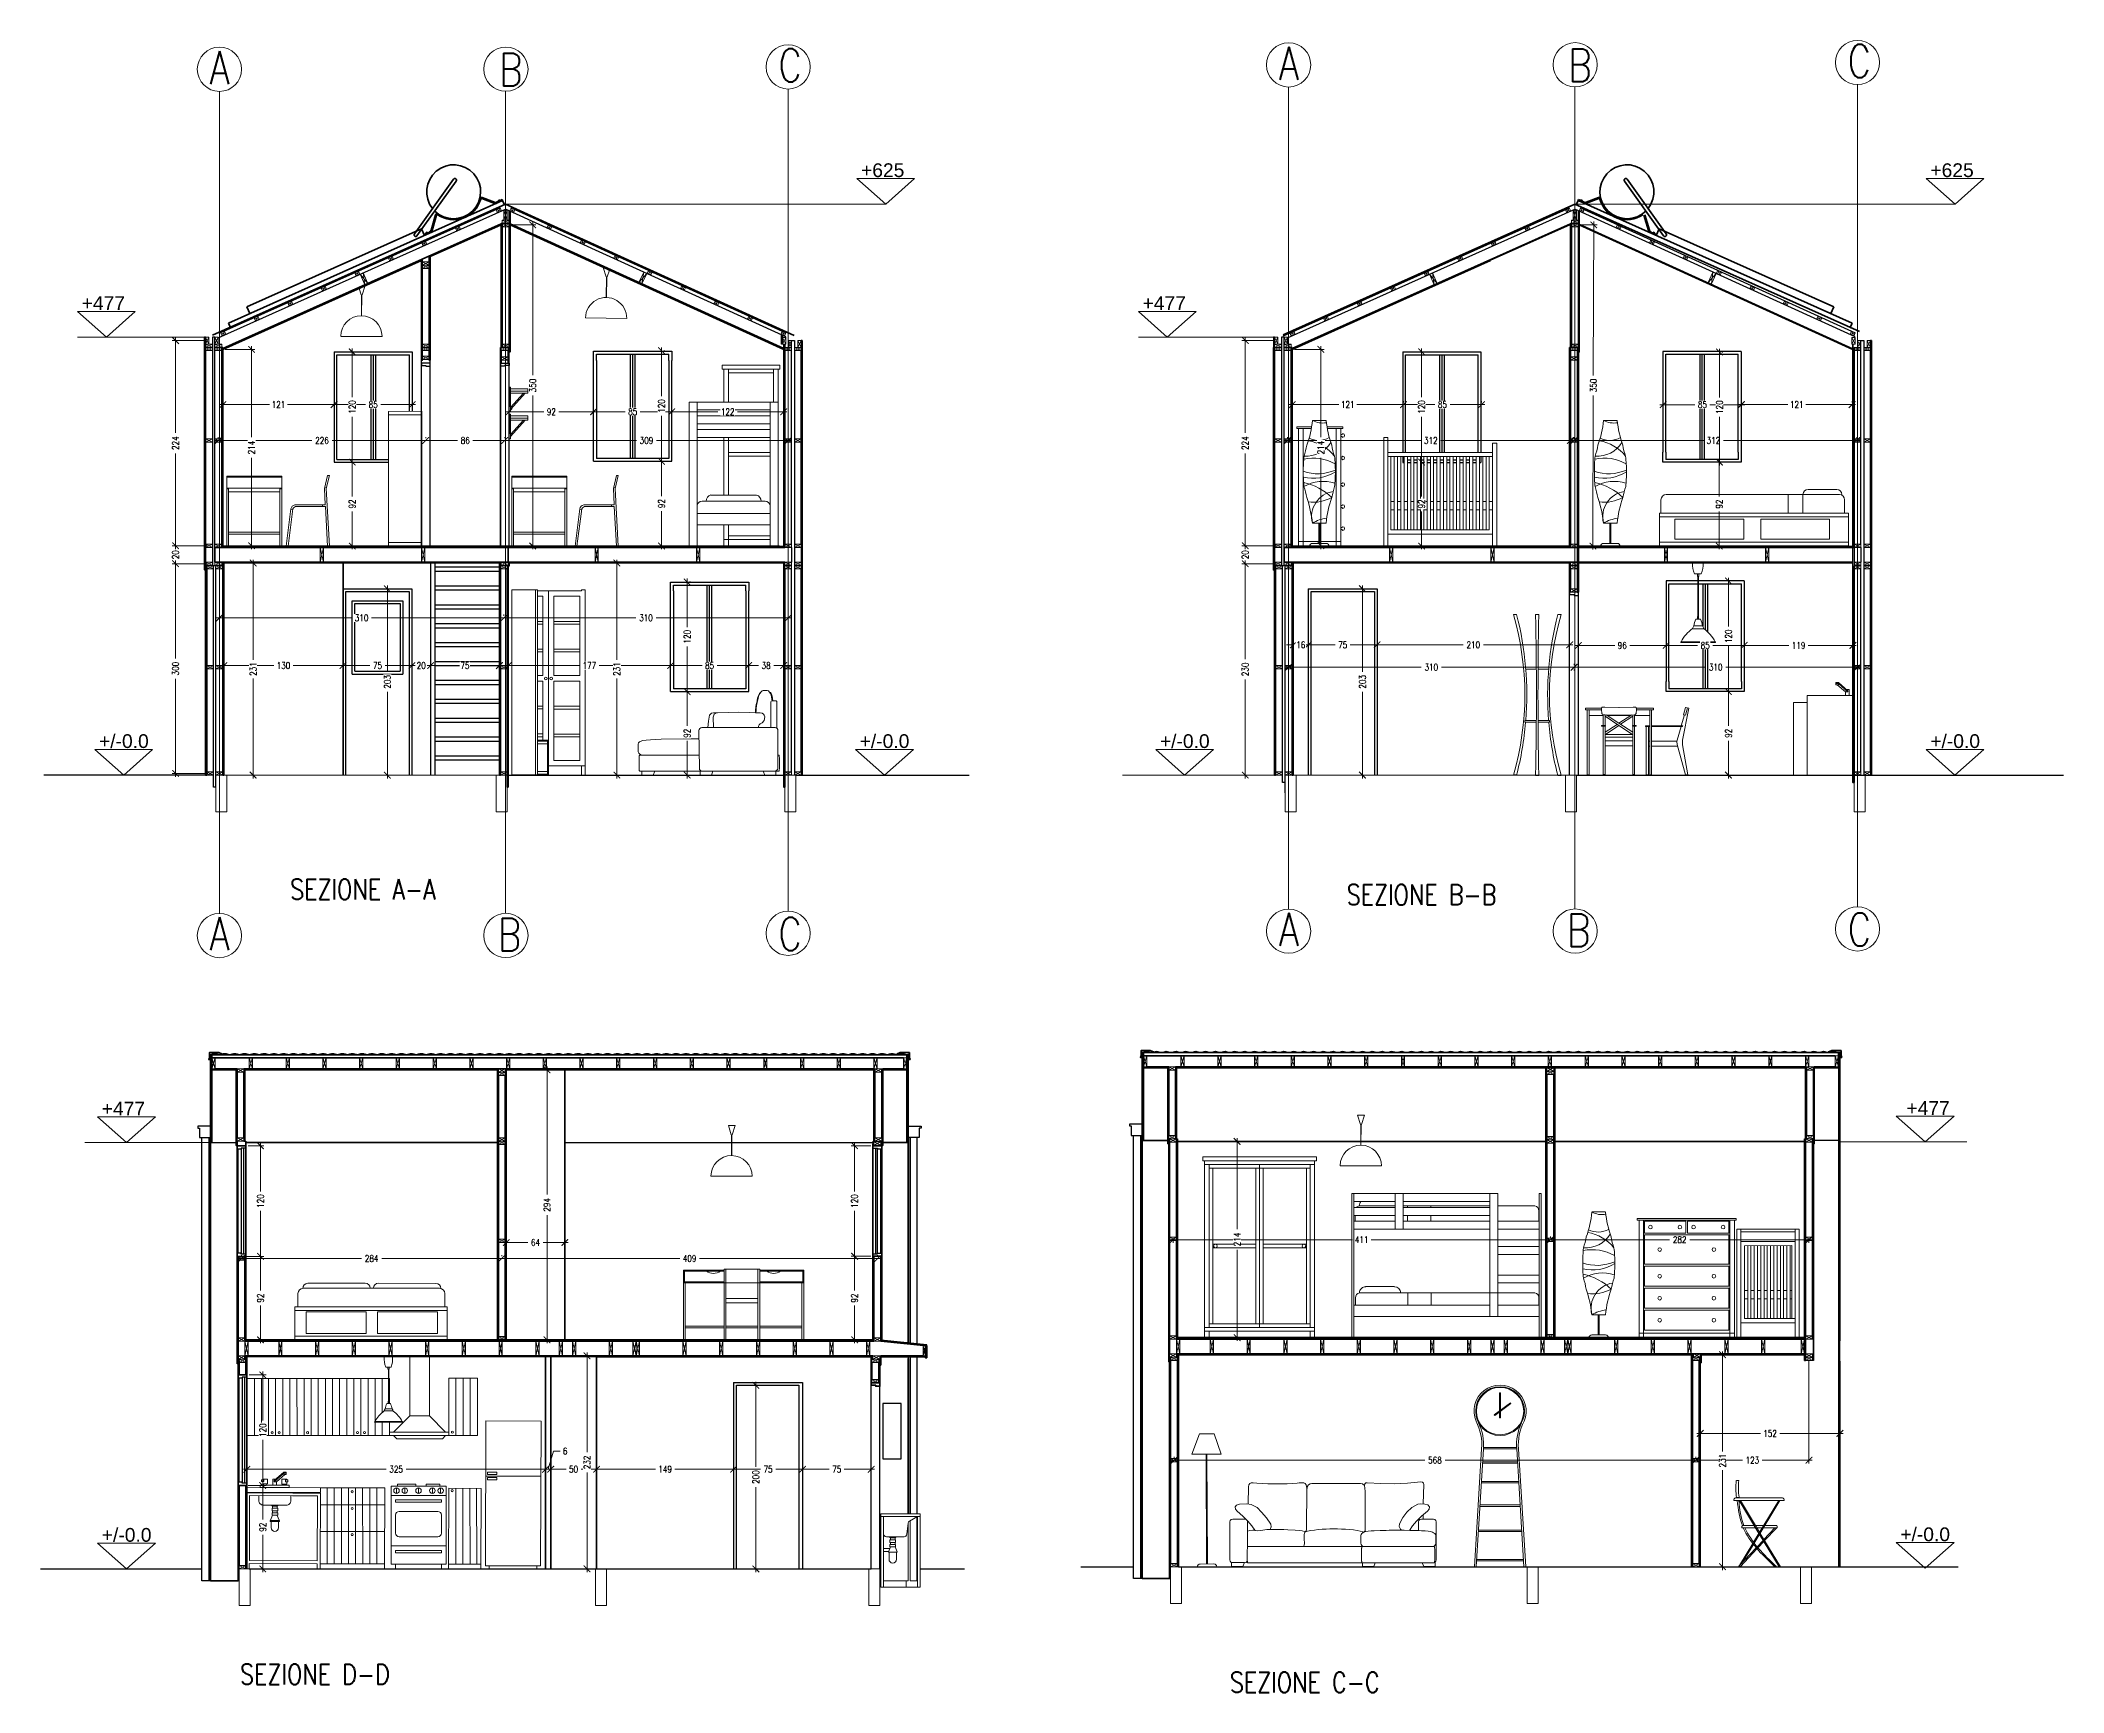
# Model space of a CAD drawing. Header units: millimetres. Extents: x 2260 to 4465, y 2640 to 4441.
import ezdxf

# ---------------------------------------------------------------- set-up
doc = ezdxf.new("R2010")
doc.units = ezdxf.units.MM
doc.linetypes.add('0', pattern=[0])
for name, color, linetype, lineweight in [('A-ANNO-DIMS', 3, 'Continuous', 18), ('A-ANNO-SYMB', 3, 'Continuous', 18), ('A-DETL-MBND', 3, 'Continuous', 18), ('A-DETL-MCUT', 4, 'Continuous', 25), ('A-ELEV-IDEN', 3, 'Continuous', 18), ('A-ELEV-MBE1', 7, 'Continuous', 35), ('A-ELEV-MBE2', 4, 'Continuous', 25), ('A-FURN', 8, 'Continuous', 18), ('A-SECT-MCUT', 7, 'Continuous', 35), ('A-WALL-STUD', 3, 'Continuous', 18)]:
    doc.layers.add(name, color=color, linetype=linetype, lineweight=lineweight)
doc.styles.add('ARIAL', font='Arial.ttf')
doc.styles.add('E-ROMANS', font='romans.shx', dxfattribs={"width": 0.8})
doc.styles.get("Standard").update_dxf_attribs({"font": 'Arial.ttf'})
doc.dimstyles.new('Copy of TICK_36', dxfattribs={"dimtxt": 3.6, "dimasz": 3.6, "dimexe": 1.8, "dimexo": 1.2, "dimgap": 1.8, "dimtad": 0, "dimdec": 0, "dimzin": 0, "dimdsep": 46, "dimtxsty": 'ARIAL', "dimblk": 'ARCHTICK', "dimblk1": 'ARCHTICK', "dimblk2": 'ARCHTICK', "dimcen": 1.8, "dimdle": 1.8, "dimclrd": 256, "dimclre": 256, "dimclrt": 256, "dimadec": 0, "dimazin": 0, "dimtfac": 1, "dimtdec": 0, "dimtmove": 1, "dimatfit": 3, "dimldrblk": 'OPEN90', "dimfxl": 1, "dimtfill": 1, "dimtolj": 1, "dimtzin": 0, "dimlwd": -1, "dimlwe": -1, "dimarcsym": 0})

msp = doc.modelspace()

# ---------------------------------------------------------------- texts
at = {"char_height": 22.237, "attachment_point": 1, "style": 'E-ROMANS'}
for s, insert in [('SEZIONE A-A', (2532.1, 3526.7)), ('SEZIONE B-B', (3683.4, 3520.8)), ('SEZIONE D-D', (2477.5, 2671)), ('SEZIONE C-C', (3556.1, 2662.2))]:
    msp.add_mtext_dynamic_manual_height_columns(s, width=404.321, gutter_width=9, heights=[0], dxfattribs=dict(at, insert=insert))
at = {"layer": 'A-ANNO-DIMS'}
for s, p in [('+625', (3154.2, 4292.1)), ('+625', (4319.5, 4292.1)), ('+477', (2304.9, 4147.2)), ('+477', (3461, 4147.2)), ('+/-0.0', (2323.8, 3669.7)), ('+/-0.0', (3152.7, 3669.7)), ('+/-0.0', (3479.9, 3669.7)), ('+/-0.0', (4319.4, 3669.7)), ('+477', (2326.8, 3269.1)), ('+477', (4293.4, 3269.7)), ('+/-0.0', (2326.8, 2804.4)), ('+/-0.0', (4286.7, 2805))]:
    msp.add_text(s, height=15.01, dxfattribs=at).set_placement(p)
at = {"layer": 'A-ANNO-SYMB', "char_height": 35.9, "attachment_point": 1, "style": 'E-ROMANS'}
for s, insert in [('C', (3063.9, 4431.8)), ('A', (3609.3, 4434)), ('B', (3924.7, 4432)), ('C', (4229.1, 4436.5)), ('A', (2444, 4429.2)), ('B', (2759.5, 4427.2)), ('A', (2443.9, 3485.4)), ('B', (2758.1, 3484.1)), ('C', (3064, 3485)), ('A', (3609.2, 3490.1)), ('B', (3923.3, 3488.9)), ('C', (4229.2, 3489.8))]:
    msp.add_mtext_dynamic_manual_height_columns(s, width=37.201, gutter_width=2.5, heights=[0], dxfattribs=dict(at, insert=insert))

# ---------------------------------------------------------------- blocks, each defined once
blk = doc.blocks.new('_ArchTick')
at = {"color": 0, "linetype": 'ByBlock', "const_width": 0.15}
blk.add_lwpolyline([(-0.5, -0.5), (0.5, 0.5)], dxfattribs=at)
blk = doc.blocks.new('*D143')
at = {"layer": 'A-ANNO-DIMS', "transparency": 16777216}
for p, q in [((2441.3, 3870.6), (2403.6, 3870.6)), ((2407.2, 3874.2), (2407.2, 3767.3)), ((2407.2, 3638.4), (2407.2, 3745.3)), ((2442.5, 3642), (2403.6, 3642))]:
    blk.add_line(p, q, dxfattribs=at)
at = {"layer": 'A-ANNO-DIMS', "transparency": 16777216, "xscale": 7.2, "yscale": 7.2, "zscale": 7.2}
for p, rotation in [((2407.2, 3870.6), 90), ((2407.2, 3642), 270)]:
    blk.add_blockref('_ArchTick', p, dxfattribs=dict(at, rotation=rotation))
at = {"layer": 'A-ANNO-DIMS', "transparency": 16777216, "insert": (2407.2, 3756.3), "char_height": 7.2, "width": 15.432, "attachment_point": 5, "rotation": 90, "style": 'E-ROMANS', "bg_fill": 3, "box_fill_scale": 1.1, "bg_fill_color": 256, "bg_fill_true_color": 13158600, "bg_fill_transparency": 0}
blk.add_mtext('\\A1;300', dxfattribs=at)
blk = doc.blocks.new('_Open90')
at = {"color": 0, "linetype": 'ByBlock', "lineweight": -2}
for p, q in [((0, 0), (-1, 0)), ((-0.5, 0.5), (0, 0)), ((0, 0), (-0.5, -0.5))]:
    blk.add_line(p, q, dxfattribs=at)
blk = doc.blocks.new('*D144')
at = {"layer": 'A-ANNO-DIMS', "transparency": 16777216}
for p, q in [((2441.3, 3890.2), (2403.6, 3890.2)), ((2407.2, 3890.2), (2407.2, 3897.4)), ((2407.2, 3890.2), (2407.2, 3888.6)), ((2441.3, 3870.6), (2403.6, 3870.6)), ((2407.2, 3870.6), (2407.2, 3872.1)), ((2407.2, 3870.6), (2407.2, 3863.4))]:
    blk.add_line(p, q, dxfattribs=at)
at = {"layer": 'A-ANNO-DIMS', "transparency": 16777216, "xscale": 7.2, "yscale": 7.2, "zscale": 7.2}
for p, rotation in [((2407.2, 3890.2), 270), ((2407.2, 3870.6), 90)]:
    blk.add_blockref('_ArchTick', p, dxfattribs=dict(at, rotation=rotation))
at = {"layer": 'A-ANNO-DIMS', "transparency": 16777216, "insert": (2407.2, 3880.4), "char_height": 7.2, "attachment_point": 5, "rotation": 90, "style": 'E-ROMANS', "bg_fill": 3, "box_fill_scale": 1.1, "bg_fill_color": 256, "bg_fill_true_color": 13158600, "bg_fill_transparency": 0}
blk.add_mtext('\\A1;20', dxfattribs=at)
blk = doc.blocks.new('*D145')
at = {"layer": 'A-ANNO-DIMS', "transparency": 16777216}
for p, q in [((2439.4, 4113.9), (2403.6, 4113.9)), ((2407.2, 4117.5), (2407.2, 4013.2)), ((2407.2, 3886.6), (2407.2, 3990.9)), ((2441.3, 3890.2), (2403.6, 3890.2))]:
    blk.add_line(p, q, dxfattribs=at)
at = {"layer": 'A-ANNO-DIMS', "transparency": 16777216, "xscale": 7.2, "yscale": 7.2, "zscale": 7.2}
for p, rotation in [((2407.2, 4113.9), 90), ((2407.2, 3890.2), 270)]:
    blk.add_blockref('_ArchTick', p, dxfattribs=dict(at, rotation=rotation))
at = {"layer": 'A-ANNO-DIMS', "transparency": 16777216, "insert": (2407.2, 4002), "char_height": 7.2, "attachment_point": 5, "rotation": 90, "style": 'E-ROMANS', "bg_fill": 3, "box_fill_scale": 1.1, "bg_fill_color": 256, "bg_fill_true_color": 13158600, "bg_fill_transparency": 0}
blk.add_mtext('\\A1;224', dxfattribs=at)
blk = doc.blocks.new('*D94')
at = {"layer": 'A-ANNO-DIMS', "transparency": 16777216}
for p, q in [((2450.2, 4005), (2555.8, 4005)), ((2453.8, 4007.3), (2453.8, 4008.6)), ((2683.4, 4005), (2577.8, 4005)), ((2679.8, 4007.4), (2679.8, 4008.6))]:
    blk.add_line(p, q, dxfattribs=at)
at = {"layer": 'A-ANNO-DIMS', "transparency": 16777216, "xscale": 7.2, "yscale": 7.2, "zscale": 7.2, "rotation": 180}
blk.add_blockref('_ArchTick', (2453.8, 4005), dxfattribs=at)
at = {"layer": 'A-ANNO-DIMS', "transparency": 16777216, "xscale": 7.2, "yscale": 7.2, "zscale": 7.2}
blk.add_blockref('_ArchTick', (2679.8, 4005), dxfattribs=at)
at = {"layer": 'A-ANNO-DIMS', "transparency": 16777216, "insert": (2566.8, 4005), "char_height": 7.2, "attachment_point": 5, "style": 'E-ROMANS', "bg_fill": 3, "box_fill_scale": 1.1, "bg_fill_color": 256, "bg_fill_true_color": 13158600, "bg_fill_transparency": 0}
blk.add_mtext('\\A1;226', dxfattribs=at)
blk = doc.blocks.new('*D95')
at = {"layer": 'A-ANNO-DIMS', "transparency": 16777216}
for p, q in [((2676.2, 4005), (2714.6, 4005)), ((2679.8, 4007.4), (2679.8, 4008.6)), ((2769.5, 4005), (2731.1, 4005)), ((2765.9, 4007.4), (2765.9, 4008.6))]:
    blk.add_line(p, q, dxfattribs=at)
at = {"layer": 'A-ANNO-DIMS', "transparency": 16777216, "xscale": 7.2, "yscale": 7.2, "zscale": 7.2, "rotation": 180}
blk.add_blockref('_ArchTick', (2679.8, 4005), dxfattribs=at)
at = {"layer": 'A-ANNO-DIMS', "transparency": 16777216, "xscale": 7.2, "yscale": 7.2, "zscale": 7.2}
blk.add_blockref('_ArchTick', (2765.9, 4005), dxfattribs=at)
at = {"layer": 'A-ANNO-DIMS', "transparency": 16777216, "insert": (2722.9, 4005), "char_height": 7.2, "attachment_point": 5, "style": 'E-ROMANS', "bg_fill": 3, "box_fill_scale": 1.1, "bg_fill_color": 256, "bg_fill_true_color": 13158600, "bg_fill_transparency": 0}
blk.add_mtext('\\A1;86', dxfattribs=at)
blk = doc.blocks.new('*D146')
at = {"layer": 'A-ANNO-DIMS', "transparency": 16777216}
for p, q in [((2762.3, 4005), (2909.5, 4005)), ((2765.9, 4007.4), (2765.9, 4008.6)), ((3078.5, 4005), (2931.2, 4005)), ((3074.9, 4007.4), (3074.9, 4008.6))]:
    blk.add_line(p, q, dxfattribs=at)
at = {"layer": 'A-ANNO-DIMS', "transparency": 16777216, "xscale": 7.2, "yscale": 7.2, "zscale": 7.2, "rotation": 180}
blk.add_blockref('_ArchTick', (2765.9, 4005), dxfattribs=at)
at = {"layer": 'A-ANNO-DIMS', "transparency": 16777216, "xscale": 7.2, "yscale": 7.2, "zscale": 7.2}
blk.add_blockref('_ArchTick', (3074.9, 4005), dxfattribs=at)
at = {"layer": 'A-ANNO-DIMS', "transparency": 16777216, "insert": (2920.4, 4005), "char_height": 7.2, "attachment_point": 5, "style": 'E-ROMANS', "bg_fill": 3, "box_fill_scale": 1.1, "bg_fill_color": 256, "bg_fill_true_color": 13158600, "bg_fill_transparency": 0}
blk.add_mtext('\\A1;309', dxfattribs=at)
blk = doc.blocks.new('*D96')
at = {"layer": 'A-ANNO-DIMS', "transparency": 16777216}
for p, q in [((2455.1, 4044.1), (2509.6, 4044.1)), ((2458.7, 4046.5), (2458.7, 4047.7)), ((2583.6, 4044.1), (2529.1, 4044.1)), ((2580, 4046.5), (2580, 4047.7))]:
    blk.add_line(p, q, dxfattribs=at)
at = {"layer": 'A-ANNO-DIMS', "transparency": 16777216, "xscale": 7.2, "yscale": 7.2, "zscale": 7.2, "rotation": 180}
blk.add_blockref('_ArchTick', (2458.7, 4044.1), dxfattribs=at)
at = {"layer": 'A-ANNO-DIMS', "transparency": 16777216, "xscale": 7.2, "yscale": 7.2, "zscale": 7.2}
blk.add_blockref('_ArchTick', (2580, 4044.1), dxfattribs=at)
at = {"layer": 'A-ANNO-DIMS', "transparency": 16777216, "insert": (2519.4, 4044.1), "char_height": 7.2, "attachment_point": 5, "style": 'E-ROMANS', "bg_fill": 3, "box_fill_scale": 1.1, "bg_fill_color": 256, "bg_fill_true_color": 13158600, "bg_fill_transparency": 0}
blk.add_mtext('\\A1;121', dxfattribs=at)
blk = doc.blocks.new('*D97')
at = {"layer": 'A-ANNO-DIMS', "transparency": 16777216}
for p, q in [((2599.8, 3985), (2599.8, 3943.9)), ((2602.2, 3981.4), (2603.4, 3981.4)), ((2599.8, 3886.3), (2599.8, 3927.4)), ((2461.1, 3889.9), (2603.4, 3889.9))]:
    blk.add_line(p, q, dxfattribs=at)
at = {"layer": 'A-ANNO-DIMS', "transparency": 16777216, "xscale": 7.2, "yscale": 7.2, "zscale": 7.2}
for p, rotation in [((2599.8, 3981.4), 90), ((2599.8, 3889.9), 270)]:
    blk.add_blockref('_ArchTick', p, dxfattribs=dict(at, rotation=rotation))
at = {"layer": 'A-ANNO-DIMS', "transparency": 16777216, "insert": (2599.8, 3935.7), "char_height": 7.2, "attachment_point": 5, "rotation": 90, "style": 'E-ROMANS', "bg_fill": 3, "box_fill_scale": 1.1, "bg_fill_color": 256, "bg_fill_true_color": 13158600, "bg_fill_transparency": 0}
blk.add_mtext('\\A1;92', dxfattribs=at)
blk = doc.blocks.new('*D98')
at = {"layer": 'A-ANNO-DIMS', "transparency": 16777216}
for p, q in [((2576.4, 4044.1), (2614.3, 4044.1)), ((2580, 4046.5), (2580, 4047.7)), ((2668.7, 4044.1), (2630.8, 4044.1)), ((2665.1, 4046.5), (2665.1, 4047.7))]:
    blk.add_line(p, q, dxfattribs=at)
at = {"layer": 'A-ANNO-DIMS', "transparency": 16777216, "xscale": 7.2, "yscale": 7.2, "zscale": 7.2, "rotation": 180}
blk.add_blockref('_ArchTick', (2580, 4044.1), dxfattribs=at)
at = {"layer": 'A-ANNO-DIMS', "transparency": 16777216, "xscale": 7.2, "yscale": 7.2, "zscale": 7.2}
blk.add_blockref('_ArchTick', (2665.1, 4044.1), dxfattribs=at)
at = {"layer": 'A-ANNO-DIMS', "transparency": 16777216, "insert": (2622.6, 4044.1), "char_height": 7.2, "attachment_point": 5, "style": 'E-ROMANS', "bg_fill": 3, "box_fill_scale": 1.1, "bg_fill_color": 256, "bg_fill_true_color": 13158600, "bg_fill_transparency": 0}
blk.add_mtext('\\A1;85', dxfattribs=at)
blk = doc.blocks.new('*D147')
at = {"layer": 'A-ANNO-DIMS', "transparency": 16777216}
for p, q in [((2461.1, 4104.3), (2493.7, 4104.3)), ((2490.1, 4107.9), (2490.1, 4008.4)), ((2490.1, 3886.6), (2490.1, 3986.1)), ((2461.1, 3890.2), (2493.7, 3890.2))]:
    blk.add_line(p, q, dxfattribs=at)
at = {"layer": 'A-ANNO-DIMS', "transparency": 16777216, "xscale": 7.2, "yscale": 7.2, "zscale": 7.2}
for p, rotation in [((2490.1, 4104.3), 90), ((2490.1, 3890.2), 270)]:
    blk.add_blockref('_ArchTick', p, dxfattribs=dict(at, rotation=rotation))
at = {"layer": 'A-ANNO-DIMS', "transparency": 16777216, "insert": (2490.1, 3997.2), "char_height": 7.2, "attachment_point": 5, "rotation": 90, "style": 'E-ROMANS', "bg_fill": 3, "box_fill_scale": 1.1, "bg_fill_color": 256, "bg_fill_true_color": 13158600, "bg_fill_transparency": 0}
blk.add_mtext('\\A1;214', dxfattribs=at)
blk = doc.blocks.new('*D148')
at = {"layer": 'A-ANNO-DIMS', "transparency": 16777216}
for p, q in [((2774.1, 4240), (2800, 4240)), ((2796.4, 4243.6), (2796.4, 4076)), ((2796.4, 3886.3), (2796.4, 4053.9)), ((2773.1, 3889.9), (2800, 3889.9))]:
    blk.add_line(p, q, dxfattribs=at)
at = {"layer": 'A-ANNO-DIMS', "transparency": 16777216, "xscale": 7.2, "yscale": 7.2, "zscale": 7.2}
for p, rotation in [((2796.4, 4240), 90), ((2796.4, 3889.9), 270)]:
    blk.add_blockref('_ArchTick', p, dxfattribs=dict(at, rotation=rotation))
at = {"layer": 'A-ANNO-DIMS', "transparency": 16777216, "insert": (2796.4, 4064.9), "char_height": 7.2, "attachment_point": 5, "rotation": 90, "style": 'E-ROMANS', "bg_fill": 3, "box_fill_scale": 1.1, "bg_fill_color": 256, "bg_fill_true_color": 13158600, "bg_fill_transparency": 0}
blk.add_mtext('\\A1;350', dxfattribs=at)
blk = doc.blocks.new('*D149')
at = {"layer": 'A-ANNO-DIMS', "transparency": 16777216}
for p, q in [((2767.1, 4036.3), (2808.5, 4036.3)), ((2770.7, 4038.7), (2770.7, 4039.9)), ((2866.4, 4036.3), (2825, 4036.3)), ((2862.8, 4038.7), (2862.8, 4039.9))]:
    blk.add_line(p, q, dxfattribs=at)
at = {"layer": 'A-ANNO-DIMS', "transparency": 16777216, "xscale": 7.2, "yscale": 7.2, "zscale": 7.2, "rotation": 180}
blk.add_blockref('_ArchTick', (2770.7, 4036.3), dxfattribs=at)
at = {"layer": 'A-ANNO-DIMS', "transparency": 16777216, "xscale": 7.2, "yscale": 7.2, "zscale": 7.2}
blk.add_blockref('_ArchTick', (2862.8, 4036.3), dxfattribs=at)
at = {"layer": 'A-ANNO-DIMS', "transparency": 16777216, "insert": (2816.7, 4036.3), "char_height": 7.2, "attachment_point": 5, "style": 'E-ROMANS', "bg_fill": 3, "box_fill_scale": 1.1, "bg_fill_color": 256, "bg_fill_true_color": 13158600, "bg_fill_transparency": 0}
blk.add_mtext('\\A1;92', dxfattribs=at)
blk = doc.blocks.new('*D99')
at = {"layer": 'A-ANNO-DIMS', "transparency": 16777216}
for p, q in [((2859.2, 4036.3), (2897.1, 4036.3)), ((2862.8, 4038.7), (2862.8, 4039.9)), ((2951.5, 4036.3), (2913.6, 4036.3)), ((2947.9, 4037.1), (2947.9, 4039.9))]:
    blk.add_line(p, q, dxfattribs=at)
at = {"layer": 'A-ANNO-DIMS', "transparency": 16777216, "xscale": 7.2, "yscale": 7.2, "zscale": 7.2, "rotation": 180}
blk.add_blockref('_ArchTick', (2862.8, 4036.3), dxfattribs=at)
at = {"layer": 'A-ANNO-DIMS', "transparency": 16777216, "xscale": 7.2, "yscale": 7.2, "zscale": 7.2}
blk.add_blockref('_ArchTick', (2947.9, 4036.3), dxfattribs=at)
at = {"layer": 'A-ANNO-DIMS', "transparency": 16777216, "insert": (2905.4, 4036.3), "char_height": 7.2, "attachment_point": 5, "style": 'E-ROMANS', "bg_fill": 3, "box_fill_scale": 1.1, "bg_fill_color": 256, "bg_fill_true_color": 13158600, "bg_fill_transparency": 0}
blk.add_mtext('\\A1;85', dxfattribs=at)
blk = doc.blocks.new('*D100')
at = {"layer": 'A-ANNO-DIMS', "transparency": 16777216}
for p, q in [((2944.3, 4036.3), (2998.3, 4036.3)), ((2947.9, 4038.7), (2947.9, 4039.9)), ((3073.5, 4036.3), (3019.5, 4036.3)), ((3069.9, 4038.7), (3069.9, 4039.9))]:
    blk.add_line(p, q, dxfattribs=at)
at = {"layer": 'A-ANNO-DIMS', "transparency": 16777216, "xscale": 7.2, "yscale": 7.2, "zscale": 7.2, "rotation": 180}
blk.add_blockref('_ArchTick', (2947.9, 4036.3), dxfattribs=at)
at = {"layer": 'A-ANNO-DIMS', "transparency": 16777216, "xscale": 7.2, "yscale": 7.2, "zscale": 7.2}
blk.add_blockref('_ArchTick', (3069.9, 4036.3), dxfattribs=at)
at = {"layer": 'A-ANNO-DIMS', "transparency": 16777216, "insert": (3008.9, 4036.3), "char_height": 7.2, "attachment_point": 5, "style": 'E-ROMANS', "bg_fill": 3, "box_fill_scale": 1.1, "bg_fill_color": 256, "bg_fill_true_color": 13158600, "bg_fill_transparency": 0}
blk.add_mtext('\\A1;122', dxfattribs=at)
blk = doc.blocks.new('*D101')
at = {"layer": 'A-ANNO-DIMS', "transparency": 16777216}
for p, q in [((2599.8, 4105.1), (2599.8, 4052.1)), ((2602.2, 4101.5), (2603.4, 4101.5)), ((2599.8, 3977.8), (2599.8, 4030.9)), ((2602.2, 3981.4), (2603.4, 3981.4))]:
    blk.add_line(p, q, dxfattribs=at)
at = {"layer": 'A-ANNO-DIMS', "transparency": 16777216, "xscale": 7.2, "yscale": 7.2, "zscale": 7.2}
for p, rotation in [((2599.8, 4101.5), 90), ((2599.8, 3981.4), 270)]:
    blk.add_blockref('_ArchTick', p, dxfattribs=dict(at, rotation=rotation))
at = {"layer": 'A-ANNO-DIMS', "transparency": 16777216, "insert": (2599.8, 4041.5), "char_height": 7.2, "attachment_point": 5, "rotation": 90, "style": 'E-ROMANS', "bg_fill": 3, "box_fill_scale": 1.1, "bg_fill_color": 256, "bg_fill_true_color": 13158600, "bg_fill_transparency": 0}
blk.add_mtext('\\A1;120', dxfattribs=at)
blk = doc.blocks.new('*D102')
at = {"layer": 'A-ANNO-DIMS', "transparency": 16777216}
for p, q in [((2936.8, 3985.9), (2936.8, 3944.4)), ((2939.2, 3982.3), (2940.4, 3982.3)), ((2936.8, 3886.3), (2936.8, 3927.8)), ((2939.2, 3889.9), (2940.4, 3889.9))]:
    blk.add_line(p, q, dxfattribs=at)
at = {"layer": 'A-ANNO-DIMS', "transparency": 16777216, "xscale": 7.2, "yscale": 7.2, "zscale": 7.2}
for p, rotation in [((2936.8, 3982.3), 90), ((2936.8, 3889.9), 270)]:
    blk.add_blockref('_ArchTick', p, dxfattribs=dict(at, rotation=rotation))
at = {"layer": 'A-ANNO-DIMS', "transparency": 16777216, "insert": (2936.8, 3936.1), "char_height": 7.2, "attachment_point": 5, "rotation": 90, "style": 'E-ROMANS', "bg_fill": 3, "box_fill_scale": 1.1, "bg_fill_color": 256, "bg_fill_true_color": 13158600, "bg_fill_transparency": 0}
blk.add_mtext('\\A1;92', dxfattribs=at)
blk = doc.blocks.new('*D103')
at = {"layer": 'A-ANNO-DIMS', "transparency": 16777216}
for p, q in [((2936.8, 4106.4), (2936.8, 4053.2)), ((2939.2, 4102.8), (2940.4, 4102.8)), ((2936.8, 3978.7), (2936.8, 4032)), ((2939.2, 3982.3), (2940.4, 3982.3))]:
    blk.add_line(p, q, dxfattribs=at)
at = {"layer": 'A-ANNO-DIMS', "transparency": 16777216, "xscale": 7.2, "yscale": 7.2, "zscale": 7.2}
for p, rotation in [((2936.8, 4102.8), 90), ((2936.8, 3982.3), 270)]:
    blk.add_blockref('_ArchTick', p, dxfattribs=dict(at, rotation=rotation))
at = {"layer": 'A-ANNO-DIMS', "transparency": 16777216, "insert": (2936.8, 4042.6), "char_height": 7.2, "attachment_point": 5, "rotation": 90, "style": 'E-ROMANS', "bg_fill": 3, "box_fill_scale": 1.1, "bg_fill_color": 256, "bg_fill_true_color": 13158600, "bg_fill_transparency": 0}
blk.add_mtext('\\A1;120', dxfattribs=at)
blk = doc.blocks.new('*D104')
at = {"layer": 'A-ANNO-DIMS', "transparency": 16777216}
for p, q in [((2764.9, 3813.9), (2764.9, 3815.1)), ((2451.4, 3811.5), (2598.9, 3811.5)), ((2455, 3809.7), (2455, 3807.9)), ((2768.5, 3811.5), (2620.9, 3811.5))]:
    blk.add_line(p, q, dxfattribs=at)
at = {"layer": 'A-ANNO-DIMS', "transparency": 16777216, "xscale": 7.2, "yscale": 7.2, "zscale": 7.2, "rotation": 180}
blk.add_blockref('_ArchTick', (2455, 3811.5), dxfattribs=at)
at = {"layer": 'A-ANNO-DIMS', "transparency": 16777216, "xscale": 7.2, "yscale": 7.2, "zscale": 7.2}
blk.add_blockref('_ArchTick', (2764.9, 3811.5), dxfattribs=at)
at = {"layer": 'A-ANNO-DIMS', "transparency": 16777216, "insert": (2609.9, 3811.5), "char_height": 7.2, "attachment_point": 5, "style": 'E-ROMANS', "bg_fill": 3, "box_fill_scale": 1.1, "bg_fill_color": 256, "bg_fill_true_color": 13158600, "bg_fill_transparency": 0}
blk.add_mtext('\\A1;310', dxfattribs=at)
blk = doc.blocks.new('*D105')
at = {"layer": 'A-ANNO-DIMS', "transparency": 16777216}
for p, q in [((2456.3, 3759.6), (2514.2, 3759.6)), ((2459.9, 3760.2), (2459.9, 3763.2)), ((2593.3, 3759.6), (2535.4, 3759.6)), ((2589.7, 3642.6), (2589.7, 3763.2))]:
    blk.add_line(p, q, dxfattribs=at)
at = {"layer": 'A-ANNO-DIMS', "transparency": 16777216, "xscale": 7.2, "yscale": 7.2, "zscale": 7.2, "rotation": 180}
blk.add_blockref('_ArchTick', (2459.9, 3759.6), dxfattribs=at)
at = {"layer": 'A-ANNO-DIMS', "transparency": 16777216, "xscale": 7.2, "yscale": 7.2, "zscale": 7.2}
blk.add_blockref('_ArchTick', (2589.7, 3759.6), dxfattribs=at)
at = {"layer": 'A-ANNO-DIMS', "transparency": 16777216, "insert": (2524.8, 3759.6), "char_height": 7.2, "attachment_point": 5, "style": 'E-ROMANS', "bg_fill": 3, "box_fill_scale": 1.1, "bg_fill_color": 256, "bg_fill_true_color": 13158600, "bg_fill_transparency": 0}
blk.add_mtext('\\A1;130', dxfattribs=at)
blk = doc.blocks.new('*D106')
at = {"layer": 'A-ANNO-DIMS', "transparency": 16777216}
for p, q in [((2586.1, 3759.6), (2619, 3759.6)), ((2589.7, 3762), (2589.7, 3763.2)), ((2668.4, 3759.6), (2635.5, 3759.6)), ((2664.8, 3762), (2664.8, 3763.2))]:
    blk.add_line(p, q, dxfattribs=at)
at = {"layer": 'A-ANNO-DIMS', "transparency": 16777216, "xscale": 7.2, "yscale": 7.2, "zscale": 7.2, "rotation": 180}
blk.add_blockref('_ArchTick', (2589.7, 3759.6), dxfattribs=at)
at = {"layer": 'A-ANNO-DIMS', "transparency": 16777216, "xscale": 7.2, "yscale": 7.2, "zscale": 7.2}
blk.add_blockref('_ArchTick', (2664.8, 3759.6), dxfattribs=at)
at = {"layer": 'A-ANNO-DIMS', "transparency": 16777216, "insert": (2627.3, 3759.6), "char_height": 7.2, "attachment_point": 5, "style": 'E-ROMANS', "bg_fill": 3, "box_fill_scale": 1.1, "bg_fill_color": 256, "bg_fill_true_color": 13158600, "bg_fill_transparency": 0}
blk.add_mtext('\\A1;75', dxfattribs=at)
blk = doc.blocks.new('*D107')
at = {"layer": 'A-ANNO-DIMS', "transparency": 16777216}
for p, q in [((2664.8, 3759.6), (2657.6, 3759.6)), ((2664.8, 3762), (2664.8, 3763.2)), ((2664.8, 3759.6), (2666.7, 3759.6)), ((2685.1, 3759.6), (2683.2, 3759.6)), ((2685.1, 3762), (2685.1, 3763.2)), ((2685.1, 3759.6), (2692.3, 3759.6))]:
    blk.add_line(p, q, dxfattribs=at)
at = {"layer": 'A-ANNO-DIMS', "transparency": 16777216, "xscale": 7.2, "yscale": 7.2, "zscale": 7.2}
blk.add_blockref('_ArchTick', (2664.8, 3759.6), dxfattribs=at)
at = {"layer": 'A-ANNO-DIMS', "transparency": 16777216, "xscale": 7.2, "yscale": 7.2, "zscale": 7.2, "rotation": 180}
blk.add_blockref('_ArchTick', (2685.1, 3759.6), dxfattribs=at)
at = {"layer": 'A-ANNO-DIMS', "transparency": 16777216, "insert": (2674.9, 3759.6), "char_height": 7.2, "attachment_point": 5, "style": 'E-ROMANS', "bg_fill": 3, "box_fill_scale": 1.1, "bg_fill_color": 256, "bg_fill_true_color": 13158600, "bg_fill_transparency": 0}
blk.add_mtext('\\A1;20', dxfattribs=at)
blk = doc.blocks.new('*D150')
at = {"layer": 'A-ANNO-DIMS', "transparency": 16777216}
for p, q in [((2681.5, 3759.6), (2714.4, 3759.6)), ((2685.1, 3762), (2685.1, 3763.2)), ((2763.8, 3759.6), (2730.9, 3759.6)), ((2760.2, 3761.7), (2760.2, 3763.2))]:
    blk.add_line(p, q, dxfattribs=at)
at = {"layer": 'A-ANNO-DIMS', "transparency": 16777216, "xscale": 7.2, "yscale": 7.2, "zscale": 7.2, "rotation": 180}
blk.add_blockref('_ArchTick', (2685.1, 3759.6), dxfattribs=at)
at = {"layer": 'A-ANNO-DIMS', "transparency": 16777216, "xscale": 7.2, "yscale": 7.2, "zscale": 7.2}
blk.add_blockref('_ArchTick', (2760.2, 3759.6), dxfattribs=at)
at = {"layer": 'A-ANNO-DIMS', "transparency": 16777216, "insert": (2722.6, 3759.6), "char_height": 7.2, "attachment_point": 5, "style": 'E-ROMANS', "bg_fill": 3, "box_fill_scale": 1.1, "bg_fill_color": 256, "bg_fill_true_color": 13158600, "bg_fill_transparency": 0}
blk.add_mtext('\\A1;75', dxfattribs=at)
blk = doc.blocks.new('*D151')
at = {"layer": 'A-ANNO-DIMS', "transparency": 16777216}
for p, q in [((2592.1, 3843.3), (2641.6, 3843.3)), ((2638, 3846.9), (2638, 3752.8)), ((2638, 3636.6), (2638, 3730.8)), ((2592.1, 3640.2), (2641.6, 3640.2))]:
    blk.add_line(p, q, dxfattribs=at)
at = {"layer": 'A-ANNO-DIMS', "transparency": 16777216, "xscale": 7.2, "yscale": 7.2, "zscale": 7.2}
for p, rotation in [((2638, 3843.3), 90), ((2638, 3640.2), 270)]:
    blk.add_blockref('_ArchTick', p, dxfattribs=dict(at, rotation=rotation))
at = {"layer": 'A-ANNO-DIMS', "transparency": 16777216, "insert": (2638, 3741.8), "char_height": 7.2, "attachment_point": 5, "rotation": 90, "style": 'E-ROMANS', "bg_fill": 3, "box_fill_scale": 1.1, "bg_fill_color": 256, "bg_fill_true_color": 13158600, "bg_fill_transparency": 0}
blk.add_mtext('\\A1;203', dxfattribs=at)
blk = doc.blocks.new('*D152')
at = {"layer": 'A-ANNO-DIMS', "transparency": 16777216}
for p, q in [((2462.3, 3871.4), (2495.3, 3871.4)), ((2491.7, 3875), (2491.7, 3766)), ((2491.7, 3636.6), (2491.7, 3745.6)), ((2462.3, 3640.2), (2495.3, 3640.2))]:
    blk.add_line(p, q, dxfattribs=at)
at = {"layer": 'A-ANNO-DIMS', "transparency": 16777216, "xscale": 7.2, "yscale": 7.2, "zscale": 7.2}
for p, rotation in [((2491.7, 3871.4), 90), ((2491.7, 3640.2), 270)]:
    blk.add_blockref('_ArchTick', p, dxfattribs=dict(at, rotation=rotation))
at = {"layer": 'A-ANNO-DIMS', "transparency": 16777216, "insert": (2491.7, 3755.8), "char_height": 7.2, "attachment_point": 5, "rotation": 90, "style": 'E-ROMANS', "bg_fill": 3, "box_fill_scale": 1.1, "bg_fill_color": 256, "bg_fill_true_color": 13158600, "bg_fill_transparency": 0}
blk.add_mtext('\\A1;231', dxfattribs=at)
blk = doc.blocks.new('*D108')
at = {"layer": 'A-ANNO-DIMS', "transparency": 16777216}
for p, q in [((2764.9, 3813.9), (2764.9, 3815.1)), ((2761.3, 3811.5), (2908.9, 3811.5)), ((3078.5, 3811.5), (2930.9, 3811.5)), ((3074.9, 3809.1), (3074.9, 3807.9))]:
    blk.add_line(p, q, dxfattribs=at)
at = {"layer": 'A-ANNO-DIMS', "transparency": 16777216, "xscale": 7.2, "yscale": 7.2, "zscale": 7.2, "rotation": 180}
blk.add_blockref('_ArchTick', (2764.9, 3811.5), dxfattribs=at)
at = {"layer": 'A-ANNO-DIMS', "transparency": 16777216, "xscale": 7.2, "yscale": 7.2, "zscale": 7.2}
blk.add_blockref('_ArchTick', (3074.9, 3811.5), dxfattribs=at)
at = {"layer": 'A-ANNO-DIMS', "transparency": 16777216, "insert": (2919.9, 3811.5), "char_height": 7.2, "attachment_point": 5, "style": 'E-ROMANS', "bg_fill": 3, "box_fill_scale": 1.1, "bg_fill_color": 256, "bg_fill_true_color": 13158600, "bg_fill_transparency": 0}
blk.add_mtext('\\A1;310', dxfattribs=at)
blk = doc.blocks.new('*D109')
at = {"layer": 'A-ANNO-DIMS', "transparency": 16777216}
for p, q in [((2766.1, 3759.6), (2847.6, 3759.6)), ((2769.7, 3762), (2769.7, 3763.2)), ((2950.3, 3759.6), (2868.8, 3759.6)), ((2946.7, 3762), (2946.7, 3763.2))]:
    blk.add_line(p, q, dxfattribs=at)
at = {"layer": 'A-ANNO-DIMS', "transparency": 16777216, "xscale": 7.2, "yscale": 7.2, "zscale": 7.2, "rotation": 180}
blk.add_blockref('_ArchTick', (2769.7, 3759.6), dxfattribs=at)
at = {"layer": 'A-ANNO-DIMS', "transparency": 16777216, "xscale": 7.2, "yscale": 7.2, "zscale": 7.2}
blk.add_blockref('_ArchTick', (2946.7, 3759.6), dxfattribs=at)
at = {"layer": 'A-ANNO-DIMS', "transparency": 16777216, "insert": (2858.2, 3759.6), "char_height": 7.2, "width": 16.378, "attachment_point": 5, "style": 'E-ROMANS', "bg_fill": 3, "box_fill_scale": 1.1, "bg_fill_color": 256, "bg_fill_true_color": 13158600, "bg_fill_transparency": 0}
blk.add_mtext('\\A1;177', dxfattribs=at)
blk = doc.blocks.new('*D110')
at = {"layer": 'A-ANNO-DIMS', "transparency": 16777216}
for p, q in [((2943.1, 3759.6), (2981, 3759.6)), ((2946.7, 3762), (2946.7, 3763.2)), ((3035.4, 3759.6), (2997.5, 3759.6)), ((3031.8, 3762), (3031.8, 3763.2))]:
    blk.add_line(p, q, dxfattribs=at)
at = {"layer": 'A-ANNO-DIMS', "transparency": 16777216, "xscale": 7.2, "yscale": 7.2, "zscale": 7.2, "rotation": 180}
blk.add_blockref('_ArchTick', (2946.7, 3759.6), dxfattribs=at)
at = {"layer": 'A-ANNO-DIMS', "transparency": 16777216, "xscale": 7.2, "yscale": 7.2, "zscale": 7.2}
blk.add_blockref('_ArchTick', (3031.8, 3759.6), dxfattribs=at)
at = {"layer": 'A-ANNO-DIMS', "transparency": 16777216, "insert": (2989.2, 3759.6), "char_height": 7.2, "attachment_point": 5, "style": 'E-ROMANS', "bg_fill": 3, "box_fill_scale": 1.1, "bg_fill_color": 256, "bg_fill_true_color": 13158600, "bg_fill_transparency": 0}
blk.add_mtext('\\A1;85', dxfattribs=at)
blk = doc.blocks.new('*D153')
at = {"layer": 'A-ANNO-DIMS', "transparency": 16777216}
for p, q in [((3069.9, 3870), (3069.9, 3756)), ((3028.2, 3759.6), (3042.6, 3759.6)), ((3031.8, 3762), (3031.8, 3763.2)), ((3073.5, 3759.6), (3059.1, 3759.6))]:
    blk.add_line(p, q, dxfattribs=at)
at = {"layer": 'A-ANNO-DIMS', "transparency": 16777216, "xscale": 7.2, "yscale": 7.2, "zscale": 7.2, "rotation": 180}
blk.add_blockref('_ArchTick', (3031.8, 3759.6), dxfattribs=at)
at = {"layer": 'A-ANNO-DIMS', "transparency": 16777216, "xscale": 7.2, "yscale": 7.2, "zscale": 7.2}
blk.add_blockref('_ArchTick', (3069.9, 3759.6), dxfattribs=at)
at = {"layer": 'A-ANNO-DIMS', "transparency": 16777216, "insert": (3050.8, 3759.6), "char_height": 7.2, "attachment_point": 5, "style": 'E-ROMANS', "bg_fill": 3, "box_fill_scale": 1.1, "bg_fill_color": 256, "bg_fill_true_color": 13158600, "bg_fill_transparency": 0}
blk.add_mtext('\\A1;38', dxfattribs=at)
blk = doc.blocks.new('*D111')
at = {"layer": 'A-ANNO-DIMS', "transparency": 16777216}
for p, q in [((2964.7, 3854.4), (2964.7, 3801.6)), ((2967.1, 3850.8), (2968.3, 3850.8)), ((2964.7, 3727.6), (2964.7, 3780.4)), ((2965.5, 3731.2), (2968.3, 3731.2))]:
    blk.add_line(p, q, dxfattribs=at)
at = {"layer": 'A-ANNO-DIMS', "transparency": 16777216, "xscale": 7.2, "yscale": 7.2, "zscale": 7.2}
for p, rotation in [((2964.7, 3850.8), 90), ((2964.7, 3731.2), 270)]:
    blk.add_blockref('_ArchTick', p, dxfattribs=dict(at, rotation=rotation))
at = {"layer": 'A-ANNO-DIMS', "transparency": 16777216, "insert": (2964.7, 3791), "char_height": 7.2, "attachment_point": 5, "rotation": 90, "style": 'E-ROMANS', "bg_fill": 3, "box_fill_scale": 1.1, "bg_fill_color": 256, "bg_fill_true_color": 13158600, "bg_fill_transparency": 0}
blk.add_mtext('\\A1;120', dxfattribs=at)
blk = doc.blocks.new('*D112')
at = {"layer": 'A-ANNO-DIMS', "transparency": 16777216}
for p, q in [((2964.7, 3734.8), (2964.7, 3693.9)), ((2967.1, 3731.2), (2968.3, 3731.2)), ((2964.7, 3636.6), (2964.7, 3677.4)), ((2967.1, 3640.2), (2968.3, 3640.2))]:
    blk.add_line(p, q, dxfattribs=at)
at = {"layer": 'A-ANNO-DIMS', "transparency": 16777216, "xscale": 7.2, "yscale": 7.2, "zscale": 7.2}
for p, rotation in [((2964.7, 3731.2), 90), ((2964.7, 3640.2), 270)]:
    blk.add_blockref('_ArchTick', p, dxfattribs=dict(at, rotation=rotation))
at = {"layer": 'A-ANNO-DIMS', "transparency": 16777216, "insert": (2964.7, 3685.7), "char_height": 7.2, "attachment_point": 5, "rotation": 90, "style": 'E-ROMANS', "bg_fill": 3, "box_fill_scale": 1.1, "bg_fill_color": 256, "bg_fill_true_color": 13158600, "bg_fill_transparency": 0}
blk.add_mtext('\\A1;92', dxfattribs=at)
blk = doc.blocks.new('*D154')
at = {"layer": 'A-ANNO-DIMS', "transparency": 16777216}
for p, q in [((2773.1, 3871.4), (2891.8, 3871.4)), ((2888.2, 3875), (2888.2, 3766)), ((2888.2, 3636.6), (2888.2, 3745.6)), ((2856, 3640.2), (2891.8, 3640.2))]:
    blk.add_line(p, q, dxfattribs=at)
at = {"layer": 'A-ANNO-DIMS', "transparency": 16777216, "xscale": 7.2, "yscale": 7.2, "zscale": 7.2}
for p, rotation in [((2888.2, 3871.4), 90), ((2888.2, 3640.2), 270)]:
    blk.add_blockref('_ArchTick', p, dxfattribs=dict(at, rotation=rotation))
at = {"layer": 'A-ANNO-DIMS', "transparency": 16777216, "insert": (2888.2, 3755.8), "char_height": 7.2, "attachment_point": 5, "rotation": 90, "style": 'E-ROMANS', "bg_fill": 3, "box_fill_scale": 1.1, "bg_fill_color": 256, "bg_fill_true_color": 13158600, "bg_fill_transparency": 0}
blk.add_mtext('\\A1;231', dxfattribs=at)
blk = doc.blocks.new('*D113')
at = {"layer": 'A-ANNO-DIMS', "transparency": 16777216}
for p, q in [((3615.4, 4005), (3764.1, 4005)), ((3619, 4007.3), (3619, 4008.6)), ((3934.8, 4005), (3786.1, 4005)), ((3931.2, 4007.4), (3931.2, 4008.6))]:
    blk.add_line(p, q, dxfattribs=at)
at = {"layer": 'A-ANNO-DIMS', "transparency": 16777216, "xscale": 7.2, "yscale": 7.2, "zscale": 7.2, "rotation": 180}
blk.add_blockref('_ArchTick', (3619, 4005), dxfattribs=at)
at = {"layer": 'A-ANNO-DIMS', "transparency": 16777216, "xscale": 7.2, "yscale": 7.2, "zscale": 7.2}
blk.add_blockref('_ArchTick', (3931.2, 4005), dxfattribs=at)
at = {"layer": 'A-ANNO-DIMS', "transparency": 16777216, "insert": (3775.1, 4005), "char_height": 7.2, "attachment_point": 5, "style": 'E-ROMANS', "bg_fill": 3, "box_fill_scale": 1.1, "bg_fill_color": 256, "bg_fill_true_color": 13158600, "bg_fill_transparency": 0}
blk.add_mtext('\\A1;312', dxfattribs=at)
blk = doc.blocks.new('*D114')
at = {"layer": 'A-ANNO-DIMS', "transparency": 16777216}
for p, q in [((3620.4, 4044.1), (3674.8, 4044.1)), ((3624, 4046.5), (3624, 4047.7)), ((3748.9, 4044.1), (3694.4, 4044.1)), ((3745.3, 4046.5), (3745.3, 4047.7))]:
    blk.add_line(p, q, dxfattribs=at)
at = {"layer": 'A-ANNO-DIMS', "transparency": 16777216, "xscale": 7.2, "yscale": 7.2, "zscale": 7.2, "rotation": 180}
blk.add_blockref('_ArchTick', (3624, 4044.1), dxfattribs=at)
at = {"layer": 'A-ANNO-DIMS', "transparency": 16777216, "xscale": 7.2, "yscale": 7.2, "zscale": 7.2}
blk.add_blockref('_ArchTick', (3745.3, 4044.1), dxfattribs=at)
at = {"layer": 'A-ANNO-DIMS', "transparency": 16777216, "insert": (3684.6, 4044.1), "char_height": 7.2, "attachment_point": 5, "style": 'E-ROMANS', "bg_fill": 3, "box_fill_scale": 1.1, "bg_fill_color": 256, "bg_fill_true_color": 13158600, "bg_fill_transparency": 0}
blk.add_mtext('\\A1;121', dxfattribs=at)
blk = doc.blocks.new('*D115')
at = {"layer": 'A-ANNO-DIMS', "transparency": 16777216}
for p, q in [((3765.1, 3985), (3765.1, 3943.9)), ((3767.5, 3981.4), (3768.7, 3981.4)), ((3765.1, 3886.3), (3765.1, 3927.4)), ((3626.4, 3889.9), (3768.7, 3889.9))]:
    blk.add_line(p, q, dxfattribs=at)
at = {"layer": 'A-ANNO-DIMS', "transparency": 16777216, "xscale": 7.2, "yscale": 7.2, "zscale": 7.2}
for p, rotation in [((3765.1, 3981.4), 90), ((3765.1, 3889.9), 270)]:
    blk.add_blockref('_ArchTick', p, dxfattribs=dict(at, rotation=rotation))
at = {"layer": 'A-ANNO-DIMS', "transparency": 16777216, "insert": (3765.1, 3935.7), "char_height": 7.2, "attachment_point": 5, "rotation": 90, "style": 'E-ROMANS', "bg_fill": 3, "box_fill_scale": 1.1, "bg_fill_color": 256, "bg_fill_true_color": 13158600, "bg_fill_transparency": 0}
blk.add_mtext('\\A1;92', dxfattribs=at)
blk = doc.blocks.new('*D116')
at = {"layer": 'A-ANNO-DIMS', "transparency": 16777216}
for p, q in [((3741.7, 4044.1), (3779.5, 4044.1)), ((3745.3, 4046.5), (3745.3, 4047.7)), ((3833.9, 4044.1), (3796.1, 4044.1)), ((3830.3, 4046.5), (3830.3, 4047.7))]:
    blk.add_line(p, q, dxfattribs=at)
at = {"layer": 'A-ANNO-DIMS', "transparency": 16777216, "xscale": 7.2, "yscale": 7.2, "zscale": 7.2, "rotation": 180}
blk.add_blockref('_ArchTick', (3745.3, 4044.1), dxfattribs=at)
at = {"layer": 'A-ANNO-DIMS', "transparency": 16777216, "xscale": 7.2, "yscale": 7.2, "zscale": 7.2}
blk.add_blockref('_ArchTick', (3830.3, 4044.1), dxfattribs=at)
at = {"layer": 'A-ANNO-DIMS', "transparency": 16777216, "insert": (3787.8, 4044.1), "char_height": 7.2, "attachment_point": 5, "style": 'E-ROMANS', "bg_fill": 3, "box_fill_scale": 1.1, "bg_fill_color": 256, "bg_fill_true_color": 13158600, "bg_fill_transparency": 0}
blk.add_mtext('\\A1;85', dxfattribs=at)
blk = doc.blocks.new('*D117')
at = {"layer": 'A-ANNO-DIMS', "transparency": 16777216}
for p, q in [((3626.4, 4104.3), (3658.9, 4104.3)), ((3655.3, 4107.9), (3655.3, 4008.4)), ((3655.3, 3886.6), (3655.3, 3986.1)), ((3621.4, 3890.2), (3658.9, 3890.2))]:
    blk.add_line(p, q, dxfattribs=at)
at = {"layer": 'A-ANNO-DIMS', "transparency": 16777216, "xscale": 7.2, "yscale": 7.2, "zscale": 7.2}
for p, rotation in [((3655.3, 4104.3), 90), ((3655.3, 3890.2), 270)]:
    blk.add_blockref('_ArchTick', p, dxfattribs=dict(at, rotation=rotation))
at = {"layer": 'A-ANNO-DIMS', "transparency": 16777216, "insert": (3655.3, 3997.2), "char_height": 7.2, "attachment_point": 5, "rotation": 90, "style": 'E-ROMANS', "bg_fill": 3, "box_fill_scale": 1.1, "bg_fill_color": 256, "bg_fill_true_color": 13158600, "bg_fill_transparency": 0}
blk.add_mtext('\\A1;214', dxfattribs=at)
blk = doc.blocks.new('*D118')
at = {"layer": 'A-ANNO-DIMS', "transparency": 16777216}
for p, q in [((3765.1, 4105.1), (3765.1, 4052.1)), ((3767.5, 4101.5), (3768.7, 4101.5)), ((3765.1, 3977.8), (3765.1, 4030.9)), ((3767.5, 3981.4), (3768.7, 3981.4))]:
    blk.add_line(p, q, dxfattribs=at)
at = {"layer": 'A-ANNO-DIMS', "transparency": 16777216, "xscale": 7.2, "yscale": 7.2, "zscale": 7.2}
for p, rotation in [((3765.1, 4101.5), 90), ((3765.1, 3981.4), 270)]:
    blk.add_blockref('_ArchTick', p, dxfattribs=dict(at, rotation=rotation))
at = {"layer": 'A-ANNO-DIMS', "transparency": 16777216, "insert": (3765.1, 4041.5), "char_height": 7.2, "attachment_point": 5, "rotation": 90, "style": 'E-ROMANS', "bg_fill": 3, "box_fill_scale": 1.1, "bg_fill_color": 256, "bg_fill_true_color": 13158600, "bg_fill_transparency": 0}
blk.add_mtext('\\A1;120', dxfattribs=at)
blk = doc.blocks.new('*D119')
at = {"layer": 'A-ANNO-DIMS', "transparency": 16777216}
for p, q in [((3923.5, 4005), (4072.1, 4005)), ((3927.1, 4007.4), (3927.1, 4008.6)), ((4242.8, 4005), (4094.1, 4005)), ((4239.2, 4007.3), (4239.2, 4008.6))]:
    blk.add_line(p, q, dxfattribs=at)
at = {"layer": 'A-ANNO-DIMS', "transparency": 16777216, "xscale": 7.2, "yscale": 7.2, "zscale": 7.2, "rotation": 180}
blk.add_blockref('_ArchTick', (3927.1, 4005), dxfattribs=at)
at = {"layer": 'A-ANNO-DIMS', "transparency": 16777216, "xscale": 7.2, "yscale": 7.2, "zscale": 7.2}
blk.add_blockref('_ArchTick', (4239.2, 4005), dxfattribs=at)
at = {"layer": 'A-ANNO-DIMS', "transparency": 16777216, "insert": (4083.1, 4005), "char_height": 7.2, "attachment_point": 5, "style": 'E-ROMANS', "bg_fill": 3, "box_fill_scale": 1.1, "bg_fill_color": 256, "bg_fill_true_color": 13158600, "bg_fill_transparency": 0}
blk.add_mtext('\\A1;312', dxfattribs=at)
blk = doc.blocks.new('*D120')
at = {"layer": 'A-ANNO-DIMS', "transparency": 16777216}
for p, q in [((4110, 4044.1), (4164.1, 4044.1)), ((4113.6, 4046.5), (4113.6, 4047.7)), ((4237.8, 4044.1), (4183.7, 4044.1)), ((4234.2, 4046.5), (4234.2, 4047.7))]:
    blk.add_line(p, q, dxfattribs=at)
at = {"layer": 'A-ANNO-DIMS', "transparency": 16777216, "xscale": 7.2, "yscale": 7.2, "zscale": 7.2, "rotation": 180}
blk.add_blockref('_ArchTick', (4113.6, 4044.1), dxfattribs=at)
at = {"layer": 'A-ANNO-DIMS', "transparency": 16777216, "xscale": 7.2, "yscale": 7.2, "zscale": 7.2}
blk.add_blockref('_ArchTick', (4234.2, 4044.1), dxfattribs=at)
at = {"layer": 'A-ANNO-DIMS', "transparency": 16777216, "insert": (4173.9, 4044.1), "char_height": 7.2, "attachment_point": 5, "style": 'E-ROMANS', "bg_fill": 3, "box_fill_scale": 1.1, "bg_fill_color": 256, "bg_fill_true_color": 13158600, "bg_fill_transparency": 0}
blk.add_mtext('\\A1;121', dxfattribs=at)
blk = doc.blocks.new('*D121')
at = {"layer": 'A-ANNO-DIMS', "transparency": 16777216}
for p, q in [((4089.5, 3985), (4089.5, 3943.9)), ((4091.9, 3981.4), (4093.1, 3981.4)), ((4089.5, 3886.3), (4089.5, 3927.4)), ((4231.8, 3889.9), (4085.9, 3889.9))]:
    blk.add_line(p, q, dxfattribs=at)
at = {"layer": 'A-ANNO-DIMS', "transparency": 16777216, "xscale": 7.2, "yscale": 7.2, "zscale": 7.2}
for p, rotation in [((4089.5, 3981.4), 90), ((4089.5, 3889.9), 270)]:
    blk.add_blockref('_ArchTick', p, dxfattribs=dict(at, rotation=rotation))
at = {"layer": 'A-ANNO-DIMS', "transparency": 16777216, "insert": (4089.5, 3935.6), "char_height": 7.2, "attachment_point": 5, "rotation": 90, "style": 'E-ROMANS', "bg_fill": 3, "box_fill_scale": 1.1, "bg_fill_color": 256, "bg_fill_true_color": 13158600, "bg_fill_transparency": 0}
blk.add_mtext('\\A1;92', dxfattribs=at)
blk = doc.blocks.new('*D122')
at = {"layer": 'A-ANNO-DIMS', "transparency": 16777216}
for p, q in [((4024.8, 4044), (4062.8, 4044)), ((4028.4, 4046), (4028.4, 4047.6)), ((4117.3, 4044), (4079.3, 4044)), ((4113.7, 4046), (4113.7, 4047.6))]:
    blk.add_line(p, q, dxfattribs=at)
at = {"layer": 'A-ANNO-DIMS', "transparency": 16777216, "xscale": 7.2, "yscale": 7.2, "zscale": 7.2, "rotation": 180}
blk.add_blockref('_ArchTick', (4028.4, 4044), dxfattribs=at)
at = {"layer": 'A-ANNO-DIMS', "transparency": 16777216, "xscale": 7.2, "yscale": 7.2, "zscale": 7.2}
blk.add_blockref('_ArchTick', (4113.7, 4044), dxfattribs=at)
at = {"layer": 'A-ANNO-DIMS', "transparency": 16777216, "insert": (4071.1, 4044), "char_height": 7.2, "attachment_point": 5, "style": 'E-ROMANS', "bg_fill": 3, "box_fill_scale": 1.1, "bg_fill_color": 256, "bg_fill_true_color": 13158600, "bg_fill_transparency": 0}
blk.add_mtext('\\A1;85', dxfattribs=at)
blk = doc.blocks.new('*D123')
at = {"layer": 'A-ANNO-DIMS', "transparency": 16777216}
for p, q in [((4089.7, 4105), (4089.7, 4051.9)), ((4092.1, 4101.4), (4093.3, 4101.4)), ((4089.7, 3977.7), (4089.7, 4030.7)), ((4092.1, 3981.3), (4093.3, 3981.3))]:
    blk.add_line(p, q, dxfattribs=at)
at = {"layer": 'A-ANNO-DIMS', "transparency": 16777216, "xscale": 7.2, "yscale": 7.2, "zscale": 7.2}
for p, rotation in [((4089.7, 4101.4), 90), ((4089.7, 3981.3), 270)]:
    blk.add_blockref('_ArchTick', p, dxfattribs=dict(at, rotation=rotation))
at = {"layer": 'A-ANNO-DIMS', "transparency": 16777216, "insert": (4089.7, 4041.3), "char_height": 7.2, "attachment_point": 5, "rotation": 90, "style": 'E-ROMANS', "bg_fill": 3, "box_fill_scale": 1.1, "bg_fill_color": 256, "bg_fill_true_color": 13158600, "bg_fill_transparency": 0}
blk.add_mtext('\\A1;120', dxfattribs=at)
blk = doc.blocks.new('*D155')
at = {"layer": 'A-ANNO-DIMS', "transparency": 16777216}
for p, q in [((3939.3, 4240), (3956.3, 4240)), ((3952.7, 4243.6), (3952.2, 4075.9)), ((3951.7, 3886.2), (3952.2, 4053.9)), ((3938.3, 3889.9), (3955.3, 3889.8))]:
    blk.add_line(p, q, dxfattribs=at)
at = {"layer": 'A-ANNO-DIMS', "transparency": 16777216, "xscale": 7.2, "yscale": 7.2, "zscale": 7.2}
for p, rotation in [((3952.7, 4240), 89.83589421518002), ((3951.7, 3889.8), 269.83589421518)]:
    blk.add_blockref('_ArchTick', p, dxfattribs=dict(at, rotation=rotation))
at = {"layer": 'A-ANNO-DIMS', "transparency": 16777216, "insert": (3952.2, 4064.9), "char_height": 7.2, "attachment_point": 5, "rotation": 89.8359, "style": 'E-ROMANS', "bg_fill": 3, "box_fill_scale": 1.1, "bg_fill_color": 256, "bg_fill_true_color": 13158600, "bg_fill_transparency": 0}
blk.add_mtext('\\A1;350', dxfattribs=at)
blk = doc.blocks.new('*D156')
at = {"layer": 'A-ANNO-DIMS', "transparency": 16777216}
for p, q in [((3604.2, 4113.9), (3569.3, 4113.9)), ((3572.9, 4117.5), (3572.9, 4013.2)), ((3572.9, 3886.6), (3572.9, 3990.9)), ((3606.1, 3890.2), (3569.3, 3890.2))]:
    blk.add_line(p, q, dxfattribs=at)
at = {"layer": 'A-ANNO-DIMS', "transparency": 16777216, "xscale": 7.2, "yscale": 7.2, "zscale": 7.2}
for p, rotation in [((3572.9, 4113.9), 90), ((3572.9, 3890.2), 270)]:
    blk.add_blockref('_ArchTick', p, dxfattribs=dict(at, rotation=rotation))
at = {"layer": 'A-ANNO-DIMS', "transparency": 16777216, "insert": (3572.9, 4002), "char_height": 7.2, "attachment_point": 5, "rotation": 90, "style": 'E-ROMANS', "bg_fill": 3, "box_fill_scale": 1.1, "bg_fill_color": 256, "bg_fill_true_color": 13158600, "bg_fill_transparency": 0}
blk.add_mtext('\\A1;224', dxfattribs=at)
blk = doc.blocks.new('*D157')
at = {"layer": 'A-ANNO-DIMS', "transparency": 16777216}
for p, q in [((3606.1, 3890.2), (3569.3, 3890.2)), ((3572.9, 3890.2), (3572.9, 3897.4)), ((3572.9, 3890.2), (3572.9, 3888.6)), ((3606.1, 3870.6), (3569.3, 3870.6)), ((3572.9, 3870.6), (3572.9, 3872.1)), ((3572.9, 3870.6), (3572.9, 3863.4))]:
    blk.add_line(p, q, dxfattribs=at)
at = {"layer": 'A-ANNO-DIMS', "transparency": 16777216, "xscale": 7.2, "yscale": 7.2, "zscale": 7.2}
for p, rotation in [((3572.9, 3890.2), 270), ((3572.9, 3870.6), 90)]:
    blk.add_blockref('_ArchTick', p, dxfattribs=dict(at, rotation=rotation))
at = {"layer": 'A-ANNO-DIMS', "transparency": 16777216, "insert": (3572.9, 3880.4), "char_height": 7.2, "attachment_point": 5, "rotation": 90, "style": 'E-ROMANS', "bg_fill": 3, "box_fill_scale": 1.1, "bg_fill_color": 256, "bg_fill_true_color": 13158600, "bg_fill_transparency": 0}
blk.add_mtext('\\A1;20', dxfattribs=at)
blk = doc.blocks.new('*D124')
at = {"layer": 'A-ANNO-DIMS', "transparency": 16777216}
for p, q in [((3606.1, 3870.6), (3569.3, 3870.6)), ((3572.9, 3874.2), (3572.9, 3766.4)), ((3572.9, 3636.6), (3572.9, 3744.4)), ((3611.1, 3640.2), (3569.3, 3640.2))]:
    blk.add_line(p, q, dxfattribs=at)
at = {"layer": 'A-ANNO-DIMS', "transparency": 16777216, "xscale": 7.2, "yscale": 7.2, "zscale": 7.2}
for p, rotation in [((3572.9, 3870.6), 90), ((3572.9, 3640.2), 270)]:
    blk.add_blockref('_ArchTick', p, dxfattribs=dict(at, rotation=rotation))
at = {"layer": 'A-ANNO-DIMS', "transparency": 16777216, "insert": (3572.9, 3755.4), "char_height": 7.2, "attachment_point": 5, "rotation": 90, "style": 'E-ROMANS', "bg_fill": 3, "box_fill_scale": 1.1, "bg_fill_color": 256, "bg_fill_true_color": 13158600, "bg_fill_transparency": 0}
blk.add_mtext('\\A1;230', dxfattribs=at)
blk = doc.blocks.new('*D158')
at = {"layer": 'A-ANNO-DIMS', "transparency": 16777216}
for p, q in [((3616.6, 3757.7), (3764.7, 3757.7)), ((3620.2, 3755.4), (3620.2, 3754.1)), ((3934.8, 3757.7), (3786.7, 3757.7)), ((3931.2, 3755.4), (3931.2, 3754.1))]:
    blk.add_line(p, q, dxfattribs=at)
at = {"layer": 'A-ANNO-DIMS', "transparency": 16777216, "xscale": 7.2, "yscale": 7.2, "zscale": 7.2, "rotation": 180}
blk.add_blockref('_ArchTick', (3620.2, 3757.7), dxfattribs=at)
at = {"layer": 'A-ANNO-DIMS', "transparency": 16777216, "xscale": 7.2, "yscale": 7.2, "zscale": 7.2}
blk.add_blockref('_ArchTick', (3931.2, 3757.7), dxfattribs=at)
at = {"layer": 'A-ANNO-DIMS', "transparency": 16777216, "insert": (3775.7, 3757.7), "char_height": 7.2, "attachment_point": 5, "style": 'E-ROMANS', "bg_fill": 3, "box_fill_scale": 1.1, "bg_fill_color": 256, "bg_fill_true_color": 13158600, "bg_fill_transparency": 0}
blk.add_mtext('\\A1;310', dxfattribs=at)
blk = doc.blocks.new('*D159')
at = {"layer": 'A-ANNO-DIMS', "transparency": 16777216}
for p, q in [((3927.6, 3757.8), (4074.6, 3757.8)), ((3931.2, 3760.1), (3931.2, 3761.4)), ((4243.7, 3757.8), (4096.6, 3757.8)), ((4240.1, 3760.2), (4240.1, 3761.4))]:
    blk.add_line(p, q, dxfattribs=at)
at = {"layer": 'A-ANNO-DIMS', "transparency": 16777216, "xscale": 7.2, "yscale": 7.2, "zscale": 7.2, "rotation": 180}
blk.add_blockref('_ArchTick', (3931.2, 3757.8), dxfattribs=at)
at = {"layer": 'A-ANNO-DIMS', "transparency": 16777216, "xscale": 7.2, "yscale": 7.2, "zscale": 7.2}
blk.add_blockref('_ArchTick', (4240.1, 3757.8), dxfattribs=at)
at = {"layer": 'A-ANNO-DIMS', "transparency": 16777216, "insert": (4085.6, 3757.8), "char_height": 7.2, "attachment_point": 5, "style": 'E-ROMANS', "bg_fill": 3, "box_fill_scale": 1.1, "bg_fill_color": 256, "bg_fill_true_color": 13158600, "bg_fill_transparency": 0}
blk.add_mtext('\\A1;310', dxfattribs=at)
blk = doc.blocks.new('*D160')
at = {"layer": 'A-ANNO-DIMS', "transparency": 16777216}
for p, q in [((3700.6, 3846.9), (3700.6, 3752.8)), ((3703, 3843.3), (3704.2, 3843.3)), ((3700.6, 3636.6), (3700.6, 3730.8)), ((3647, 3640.2), (3704.2, 3640.2))]:
    blk.add_line(p, q, dxfattribs=at)
at = {"layer": 'A-ANNO-DIMS', "transparency": 16777216, "xscale": 7.2, "yscale": 7.2, "zscale": 7.2}
for p, rotation in [((3700.6, 3843.3), 90), ((3700.6, 3640.2), 270)]:
    blk.add_blockref('_ArchTick', p, dxfattribs=dict(at, rotation=rotation))
at = {"layer": 'A-ANNO-DIMS', "transparency": 16777216, "insert": (3700.6, 3741.8), "char_height": 7.2, "attachment_point": 5, "rotation": 90, "style": 'E-ROMANS', "bg_fill": 3, "box_fill_scale": 1.1, "bg_fill_color": 256, "bg_fill_true_color": 13158600, "bg_fill_transparency": 0}
blk.add_mtext('\\A1;203', dxfattribs=at)
blk = doc.blocks.new('*D125')
at = {"layer": 'A-ANNO-DIMS', "transparency": 16777216}
for p, q in [((3638, 3782.2), (3670.8, 3782.2)), ((3641.6, 3760.1), (3641.6, 3785.8)), ((3720.2, 3782.2), (3687.4, 3782.2)), ((3716.6, 3760.1), (3716.6, 3785.8))]:
    blk.add_line(p, q, dxfattribs=at)
at = {"layer": 'A-ANNO-DIMS', "transparency": 16777216, "xscale": 7.2, "yscale": 7.2, "zscale": 7.2, "rotation": 180}
blk.add_blockref('_ArchTick', (3641.6, 3782.2), dxfattribs=at)
at = {"layer": 'A-ANNO-DIMS', "transparency": 16777216, "xscale": 7.2, "yscale": 7.2, "zscale": 7.2}
blk.add_blockref('_ArchTick', (3716.6, 3782.2), dxfattribs=at)
at = {"layer": 'A-ANNO-DIMS', "transparency": 16777216, "insert": (3679.1, 3782.2), "char_height": 7.2, "attachment_point": 5, "style": 'E-ROMANS', "bg_fill": 3, "box_fill_scale": 1.1, "bg_fill_color": 256, "bg_fill_true_color": 13158600, "bg_fill_transparency": 0}
blk.add_mtext('\\A1;75', dxfattribs=at)
blk = doc.blocks.new('*D126')
at = {"layer": 'A-ANNO-DIMS', "transparency": 16777216}
for p, q in [((3713, 3782.2), (3810.5, 3782.2)), ((3716.6, 3784.6), (3716.6, 3785.8)), ((3930, 3782.2), (3832.5, 3782.2)), ((3926.4, 3779.8), (3926.4, 3778.6))]:
    blk.add_line(p, q, dxfattribs=at)
at = {"layer": 'A-ANNO-DIMS', "transparency": 16777216, "xscale": 7.2, "yscale": 7.2, "zscale": 7.2, "rotation": 180}
blk.add_blockref('_ArchTick', (3716.6, 3782.2), dxfattribs=at)
at = {"layer": 'A-ANNO-DIMS', "transparency": 16777216, "xscale": 7.2, "yscale": 7.2, "zscale": 7.2}
blk.add_blockref('_ArchTick', (3926.4, 3782.2), dxfattribs=at)
at = {"layer": 'A-ANNO-DIMS', "transparency": 16777216, "insert": (3821.5, 3782.2), "char_height": 7.2, "attachment_point": 5, "style": 'E-ROMANS', "bg_fill": 3, "box_fill_scale": 1.1, "bg_fill_color": 256, "bg_fill_true_color": 13158600, "bg_fill_transparency": 0}
blk.add_mtext('\\A1;210', dxfattribs=at)
blk = doc.blocks.new('*D127')
at = {"layer": 'A-ANNO-DIMS', "transparency": 16777216}
for p, q in [((3625.2, 3782.2), (3618, 3782.2)), ((3625.2, 3784.6), (3625.2, 3785.8)), ((3625.2, 3782.2), (3625.5, 3782.2)), ((3641.6, 3782.2), (3641.2, 3782.2)), ((3641.6, 3784.6), (3641.6, 3785.8)), ((3641.6, 3782.2), (3648.8, 3782.2))]:
    blk.add_line(p, q, dxfattribs=at)
at = {"layer": 'A-ANNO-DIMS', "transparency": 16777216, "xscale": 7.2, "yscale": 7.2, "zscale": 7.2}
blk.add_blockref('_ArchTick', (3625.2, 3782.2), dxfattribs=at)
at = {"layer": 'A-ANNO-DIMS', "transparency": 16777216, "xscale": 7.2, "yscale": 7.2, "zscale": 7.2, "rotation": 180}
blk.add_blockref('_ArchTick', (3641.6, 3782.2), dxfattribs=at)
at = {"layer": 'A-ANNO-DIMS', "transparency": 16777216, "insert": (3633.4, 3782.2), "char_height": 7.2, "attachment_point": 5, "style": 'E-ROMANS', "bg_fill": 3, "box_fill_scale": 1.1, "bg_fill_color": 256, "bg_fill_true_color": 13158600, "bg_fill_transparency": 0}
blk.add_mtext('\\A1;16', dxfattribs=at)
blk = doc.blocks.new('*D128')
at = {"layer": 'A-ANNO-DIMS', "transparency": 16777216}
for p, q in [((3932.3, 3781.6), (3975.5, 3781.6)), ((3935.9, 3784), (3935.9, 3785.2)), ((4035.1, 3781.6), (3992, 3781.6)), ((4031.5, 3784), (4031.5, 3785.2))]:
    blk.add_line(p, q, dxfattribs=at)
at = {"layer": 'A-ANNO-DIMS', "transparency": 16777216, "xscale": 7.2, "yscale": 7.2, "zscale": 7.2, "rotation": 180}
blk.add_blockref('_ArchTick', (3935.9, 3781.6), dxfattribs=at)
at = {"layer": 'A-ANNO-DIMS', "transparency": 16777216, "xscale": 7.2, "yscale": 7.2, "zscale": 7.2}
blk.add_blockref('_ArchTick', (4031.5, 3781.6), dxfattribs=at)
at = {"layer": 'A-ANNO-DIMS', "transparency": 16777216, "insert": (3983.7, 3781.6), "char_height": 7.2, "attachment_point": 5, "style": 'E-ROMANS', "bg_fill": 3, "box_fill_scale": 1.1, "bg_fill_color": 256, "bg_fill_true_color": 13158600, "bg_fill_transparency": 0}
blk.add_mtext('\\A1;96', dxfattribs=at)
blk = doc.blocks.new('*D129')
at = {"layer": 'A-ANNO-DIMS', "transparency": 16777216}
for p, q in [((4027.9, 3781.6), (4065.8, 3781.6)), ((4031.5, 3784), (4031.5, 3785.2)), ((4120.2, 3781.6), (4082.3, 3781.6)), ((4116.6, 3784), (4116.6, 3785.2))]:
    blk.add_line(p, q, dxfattribs=at)
at = {"layer": 'A-ANNO-DIMS', "transparency": 16777216, "xscale": 7.2, "yscale": 7.2, "zscale": 7.2, "rotation": 180}
blk.add_blockref('_ArchTick', (4031.5, 3781.6), dxfattribs=at)
at = {"layer": 'A-ANNO-DIMS', "transparency": 16777216, "xscale": 7.2, "yscale": 7.2, "zscale": 7.2}
blk.add_blockref('_ArchTick', (4116.6, 3781.6), dxfattribs=at)
at = {"layer": 'A-ANNO-DIMS', "transparency": 16777216, "insert": (4074.1, 3781.6), "char_height": 7.2, "attachment_point": 5, "style": 'E-ROMANS', "bg_fill": 3, "box_fill_scale": 1.1, "bg_fill_color": 256, "bg_fill_true_color": 13158600, "bg_fill_transparency": 0}
blk.add_mtext('\\A1;85', dxfattribs=at)
blk = doc.blocks.new('*D130')
at = {"layer": 'A-ANNO-DIMS', "transparency": 16777216}
for p, q in [((4113, 3781.6), (4165.4, 3781.6)), ((4116.6, 3784), (4116.6, 3785.2)), ((4238.7, 3781.6), (4186.3, 3781.6)), ((4235.1, 3784), (4235.1, 3785.2))]:
    blk.add_line(p, q, dxfattribs=at)
at = {"layer": 'A-ANNO-DIMS', "transparency": 16777216, "xscale": 7.2, "yscale": 7.2, "zscale": 7.2, "rotation": 180}
blk.add_blockref('_ArchTick', (4116.6, 3781.6), dxfattribs=at)
at = {"layer": 'A-ANNO-DIMS', "transparency": 16777216, "xscale": 7.2, "yscale": 7.2, "zscale": 7.2}
blk.add_blockref('_ArchTick', (4235.1, 3781.6), dxfattribs=at)
at = {"layer": 'A-ANNO-DIMS', "transparency": 16777216, "insert": (4175.9, 3781.6), "char_height": 7.2, "attachment_point": 5, "style": 'E-ROMANS', "bg_fill": 3, "box_fill_scale": 1.1, "bg_fill_color": 256, "bg_fill_true_color": 13158600, "bg_fill_transparency": 0}
blk.add_mtext('\\A1;119', dxfattribs=at)
blk = doc.blocks.new('*D131')
at = {"layer": 'A-ANNO-DIMS', "transparency": 16777216}
for p, q in [((4099.4, 3734.8), (4099.4, 3693.9)), ((4101.8, 3731.2), (4103, 3731.2)), ((4099.4, 3636.6), (4099.4, 3677.4)), ((4101.8, 3640.2), (4103, 3640.2))]:
    blk.add_line(p, q, dxfattribs=at)
at = {"layer": 'A-ANNO-DIMS', "transparency": 16777216, "xscale": 7.2, "yscale": 7.2, "zscale": 7.2}
for p, rotation in [((4099.4, 3731.2), 90), ((4099.4, 3640.2), 270)]:
    blk.add_blockref('_ArchTick', p, dxfattribs=dict(at, rotation=rotation))
at = {"layer": 'A-ANNO-DIMS', "transparency": 16777216, "insert": (4099.4, 3685.7), "char_height": 7.2, "attachment_point": 5, "rotation": 90, "style": 'E-ROMANS', "bg_fill": 3, "box_fill_scale": 1.1, "bg_fill_color": 256, "bg_fill_true_color": 13158600, "bg_fill_transparency": 0}
blk.add_mtext('\\A1;92', dxfattribs=at)
blk = doc.blocks.new('*D132')
at = {"layer": 'A-ANNO-DIMS', "transparency": 16777216}
for p, q in [((4099.4, 3855.4), (4099.4, 3802.1)), ((4101.8, 3851.8), (4103, 3851.8)), ((4099.4, 3727.6), (4099.4, 3780.9)), ((4101.8, 3731.2), (4103, 3731.2))]:
    blk.add_line(p, q, dxfattribs=at)
at = {"layer": 'A-ANNO-DIMS', "transparency": 16777216, "xscale": 7.2, "yscale": 7.2, "zscale": 7.2}
for p, rotation in [((4099.4, 3851.8), 90), ((4099.4, 3731.2), 270)]:
    blk.add_blockref('_ArchTick', p, dxfattribs=dict(at, rotation=rotation))
at = {"layer": 'A-ANNO-DIMS', "transparency": 16777216, "insert": (4099.4, 3791.5), "char_height": 7.2, "attachment_point": 5, "rotation": 90, "style": 'E-ROMANS', "bg_fill": 3, "box_fill_scale": 1.1, "bg_fill_color": 256, "bg_fill_true_color": 13158600, "bg_fill_transparency": 0}
blk.add_mtext('\\A1;120', dxfattribs=at)
blk = doc.blocks.new('*D161')
at = {"layer": 'A-ANNO-DIMS', "transparency": 16777216}
for p, q in [((2486.2, 3115.5), (2503.4, 3115.5)), ((2499.8, 3119.1), (2499.8, 3078.3)), ((2499.8, 3020.9), (2499.8, 3061.8)), ((2486.2, 3024.5), (2503.4, 3024.5))]:
    blk.add_line(p, q, dxfattribs=at)
at = {"layer": 'A-ANNO-DIMS', "transparency": 16777216, "xscale": 7.2, "yscale": 7.2, "zscale": 7.2}
for p, rotation in [((2499.8, 3115.5), 90), ((2499.8, 3024.5), 270)]:
    blk.add_blockref('_ArchTick', p, dxfattribs=dict(at, rotation=rotation))
at = {"layer": 'A-ANNO-DIMS', "transparency": 16777216, "insert": (2499.8, 3070), "char_height": 7.2, "attachment_point": 5, "rotation": 90, "style": 'E-ROMANS', "bg_fill": 3, "box_fill_scale": 1.1, "bg_fill_color": 256, "bg_fill_true_color": 13158600, "bg_fill_transparency": 0}
blk.add_mtext('\\A1;92', dxfattribs=at)
blk = doc.blocks.new('*D162')
at = {"layer": 'A-ANNO-DIMS', "transparency": 16777216}
for p, q in [((2486.2, 3236), (2503.4, 3236)), ((2499.8, 3239.6), (2499.8, 3186.4)), ((2499.8, 3111.9), (2499.8, 3165.2)), ((2476.7, 3115.5), (2503.4, 3115.5))]:
    blk.add_line(p, q, dxfattribs=at)
at = {"layer": 'A-ANNO-DIMS', "transparency": 16777216, "xscale": 7.2, "yscale": 7.2, "zscale": 7.2}
for p, rotation in [((2499.8, 3236), 90), ((2499.8, 3115.5), 270)]:
    blk.add_blockref('_ArchTick', p, dxfattribs=dict(at, rotation=rotation))
at = {"layer": 'A-ANNO-DIMS', "transparency": 16777216, "insert": (2499.8, 3175.8), "char_height": 7.2, "attachment_point": 5, "rotation": 90, "style": 'E-ROMANS', "bg_fill": 3, "box_fill_scale": 1.1, "bg_fill_color": 256, "bg_fill_true_color": 13158600, "bg_fill_transparency": 0}
blk.add_mtext('\\A1;120', dxfattribs=at)
blk = doc.blocks.new('*D163')
at = {"layer": 'A-ANNO-DIMS', "transparency": 16777216}
for p, q in [((2475.5, 3113.2), (2609.8, 3113.2)), ((2479.1, 3115.6), (2479.1, 3116.8)), ((2766.3, 3113.2), (2632, 3113.2)), ((2762.7, 3115.6), (2762.7, 3116.8))]:
    blk.add_line(p, q, dxfattribs=at)
at = {"layer": 'A-ANNO-DIMS', "transparency": 16777216, "xscale": 7.2, "yscale": 7.2, "zscale": 7.2, "rotation": 180}
blk.add_blockref('_ArchTick', (2479.1, 3113.2), dxfattribs=at)
at = {"layer": 'A-ANNO-DIMS', "transparency": 16777216, "xscale": 7.2, "yscale": 7.2, "zscale": 7.2}
blk.add_blockref('_ArchTick', (2762.7, 3113.2), dxfattribs=at)
at = {"layer": 'A-ANNO-DIMS', "transparency": 16777216, "insert": (2620.9, 3113.2), "char_height": 7.2, "attachment_point": 5, "style": 'E-ROMANS', "bg_fill": 3, "box_fill_scale": 1.1, "bg_fill_color": 256, "bg_fill_true_color": 13158600, "bg_fill_transparency": 0}
blk.add_mtext('\\A1;284', dxfattribs=at)
blk = doc.blocks.new('*D133')
at = {"layer": 'A-ANNO-DIMS', "transparency": 16777216}
for p, q in [((2763.9, 3130.6), (2791.2, 3130.6)), ((2835, 3130.6), (2807.7, 3130.6)), ((2831.4, 3133), (2831.4, 3134.2)), ((2767.5, 3130), (2767.5, 3127))]:
    blk.add_line(p, q, dxfattribs=at)
at = {"layer": 'A-ANNO-DIMS', "transparency": 16777216, "xscale": 7.2, "yscale": 7.2, "zscale": 7.2, "rotation": 180}
blk.add_blockref('_ArchTick', (2767.5, 3130.6), dxfattribs=at)
at = {"layer": 'A-ANNO-DIMS', "transparency": 16777216, "xscale": 7.2, "yscale": 7.2, "zscale": 7.2}
blk.add_blockref('_ArchTick', (2831.4, 3130.6), dxfattribs=at)
at = {"layer": 'A-ANNO-DIMS', "transparency": 16777216, "insert": (2799.4, 3130.6), "char_height": 7.2, "attachment_point": 5, "style": 'E-ROMANS', "bg_fill": 3, "box_fill_scale": 1.1, "bg_fill_color": 256, "bg_fill_true_color": 13158600, "bg_fill_transparency": 0}
blk.add_mtext('\\A1;64', dxfattribs=at)
blk = doc.blocks.new('*D164')
at = {"layer": 'A-ANNO-DIMS', "transparency": 16777216}
for p, q in [((2829, 3318.8), (2808.4, 3318.8)), ((2812, 3322.4), (2812, 3182.8)), ((2812, 3020.9), (2812, 3160.5)), ((2829, 3024.5), (2808.4, 3024.5))]:
    blk.add_line(p, q, dxfattribs=at)
at = {"layer": 'A-ANNO-DIMS', "transparency": 16777216, "xscale": 7.2, "yscale": 7.2, "zscale": 7.2}
for p, rotation in [((2812, 3318.8), 90), ((2812, 3024.5), 270)]:
    blk.add_blockref('_ArchTick', p, dxfattribs=dict(at, rotation=rotation))
at = {"layer": 'A-ANNO-DIMS', "transparency": 16777216, "insert": (2812, 3171.6), "char_height": 7.2, "attachment_point": 5, "rotation": 90, "style": 'E-ROMANS', "bg_fill": 3, "box_fill_scale": 1.1, "bg_fill_color": 256, "bg_fill_true_color": 13158600, "bg_fill_transparency": 0}
blk.add_mtext('\\A1;294', dxfattribs=at)
blk = doc.blocks.new('*D165')
at = {"layer": 'A-ANNO-DIMS', "transparency": 16777216}
for p, q in [((3164.8, 3115.6), (3143.6, 3115.6)), ((3147.2, 3119.2), (3147.2, 3078.3)), ((3147.2, 3020.9), (3147.2, 3061.8)), ((3164.8, 3024.5), (3143.6, 3024.5))]:
    blk.add_line(p, q, dxfattribs=at)
at = {"layer": 'A-ANNO-DIMS', "transparency": 16777216, "xscale": 7.2, "yscale": 7.2, "zscale": 7.2}
for p, rotation in [((3147.2, 3115.6), 90), ((3147.2, 3024.5), 270)]:
    blk.add_blockref('_ArchTick', p, dxfattribs=dict(at, rotation=rotation))
at = {"layer": 'A-ANNO-DIMS', "transparency": 16777216, "insert": (3147.2, 3070), "char_height": 7.2, "attachment_point": 5, "rotation": 90, "style": 'E-ROMANS', "bg_fill": 3, "box_fill_scale": 1.1, "bg_fill_color": 256, "bg_fill_true_color": 13158600, "bg_fill_transparency": 0}
blk.add_mtext('\\A1;92', dxfattribs=at)
blk = doc.blocks.new('*D166')
at = {"layer": 'A-ANNO-DIMS', "transparency": 16777216}
for p, q in [((3164.8, 3236.1), (3143.6, 3236.1)), ((3147.2, 3239.7), (3147.2, 3186.4)), ((3147.2, 3112), (3147.2, 3165.2)), ((3164.8, 3115.6), (3143.6, 3115.6))]:
    blk.add_line(p, q, dxfattribs=at)
at = {"layer": 'A-ANNO-DIMS', "transparency": 16777216, "xscale": 7.2, "yscale": 7.2, "zscale": 7.2}
for p, rotation in [((3147.2, 3236.1), 90), ((3147.2, 3115.6), 270)]:
    blk.add_blockref('_ArchTick', p, dxfattribs=dict(at, rotation=rotation))
at = {"layer": 'A-ANNO-DIMS', "transparency": 16777216, "insert": (3147.2, 3175.8), "char_height": 7.2, "attachment_point": 5, "rotation": 90, "style": 'E-ROMANS', "bg_fill": 3, "box_fill_scale": 1.1, "bg_fill_color": 256, "bg_fill_true_color": 13158600, "bg_fill_transparency": 0}
blk.add_mtext('\\A1;120', dxfattribs=at)
blk = doc.blocks.new('*D134')
at = {"layer": 'A-ANNO-DIMS', "transparency": 16777216}
for p, q in [((2759.1, 3113.2), (2956.6, 3113.2)), ((2762.7, 3115.6), (2762.7, 3116.8)), ((3175.8, 3113.2), (2978.3, 3113.2)), ((3172.2, 3115.6), (3172.2, 3116.8))]:
    blk.add_line(p, q, dxfattribs=at)
at = {"layer": 'A-ANNO-DIMS', "transparency": 16777216, "xscale": 7.2, "yscale": 7.2, "zscale": 7.2, "rotation": 180}
blk.add_blockref('_ArchTick', (2762.7, 3113.2), dxfattribs=at)
at = {"layer": 'A-ANNO-DIMS', "transparency": 16777216, "xscale": 7.2, "yscale": 7.2, "zscale": 7.2}
blk.add_blockref('_ArchTick', (3172.2, 3113.2), dxfattribs=at)
at = {"layer": 'A-ANNO-DIMS', "transparency": 16777216, "insert": (2967.4, 3113.2), "char_height": 7.2, "attachment_point": 5, "style": 'E-ROMANS', "bg_fill": 3, "box_fill_scale": 1.1, "bg_fill_color": 256, "bg_fill_true_color": 13158600, "bg_fill_transparency": 0}
blk.add_mtext('\\A1;409', dxfattribs=at)
blk = doc.blocks.new('*D167')
at = {"layer": 'A-ANNO-DIMS', "transparency": 16777216}
for p, q in [((2502.2, 2869.4), (2502.2, 2828.6)), ((2486.3, 2865.8), (2505.8, 2865.8)), ((2502.2, 2771.2), (2502.2, 2812.1)), ((2487.7, 2774.8), (2505.8, 2774.8))]:
    blk.add_line(p, q, dxfattribs=at)
at = {"layer": 'A-ANNO-DIMS', "transparency": 16777216, "xscale": 7.2, "yscale": 7.2, "zscale": 7.2}
for p, rotation in [((2502.2, 2865.8), 90), ((2502.2, 2774.8), 270)]:
    blk.add_blockref('_ArchTick', p, dxfattribs=dict(at, rotation=rotation))
at = {"layer": 'A-ANNO-DIMS', "transparency": 16777216, "insert": (2502.2, 2820.3), "char_height": 7.2, "attachment_point": 5, "rotation": 90, "style": 'E-ROMANS', "bg_fill": 3, "box_fill_scale": 1.1, "bg_fill_color": 256, "bg_fill_true_color": 13158600, "bg_fill_transparency": 0}
blk.add_mtext('\\A1;92', dxfattribs=at)
blk = doc.blocks.new('*D168')
at = {"layer": 'A-ANNO-DIMS', "transparency": 16777216}
for p, q in [((2487.3, 2986.3), (2505.8, 2986.3)), ((2502.2, 2989.9), (2502.2, 2936.7)), ((2502.2, 2862.2), (2502.2, 2915.5)), ((2487.3, 2865.8), (2505.8, 2865.8))]:
    blk.add_line(p, q, dxfattribs=at)
at = {"layer": 'A-ANNO-DIMS', "transparency": 16777216, "xscale": 7.2, "yscale": 7.2, "zscale": 7.2}
for p, rotation in [((2502.2, 2986.3), 90), ((2502.2, 2865.8), 270)]:
    blk.add_blockref('_ArchTick', p, dxfattribs=dict(at, rotation=rotation))
at = {"layer": 'A-ANNO-DIMS', "transparency": 16777216, "insert": (2502.2, 2926.1), "char_height": 7.2, "attachment_point": 5, "rotation": 90, "style": 'E-ROMANS', "bg_fill": 3, "box_fill_scale": 1.1, "bg_fill_color": 256, "bg_fill_true_color": 13158600, "bg_fill_transparency": 0}
blk.add_mtext('\\A1;120', dxfattribs=at)
blk = doc.blocks.new('*D135')
at = {"layer": 'A-ANNO-DIMS', "transparency": 16777216}
for p, q in [((2812.4, 2883.4), (2832.7, 2883.4)), ((2816, 2885.8), (2816, 2887)), ((2869.6, 2883.4), (2849.3, 2883.4)), ((2866, 2885.8), (2866, 2887))]:
    blk.add_line(p, q, dxfattribs=at)
at = {"layer": 'A-ANNO-DIMS', "transparency": 16777216, "xscale": 7.2, "yscale": 7.2, "zscale": 7.2, "rotation": 180}
blk.add_blockref('_ArchTick', (2816, 2883.4), dxfattribs=at)
at = {"layer": 'A-ANNO-DIMS', "transparency": 16777216, "xscale": 7.2, "yscale": 7.2, "zscale": 7.2}
blk.add_blockref('_ArchTick', (2866, 2883.4), dxfattribs=at)
at = {"layer": 'A-ANNO-DIMS', "transparency": 16777216, "insert": (2841, 2883.4), "char_height": 7.2, "attachment_point": 5, "style": 'E-ROMANS', "bg_fill": 3, "box_fill_scale": 1.1, "bg_fill_color": 256, "bg_fill_true_color": 13158600, "bg_fill_transparency": 0}
blk.add_mtext('\\A1;50', dxfattribs=at)
blk = doc.blocks.new('*D136')
at = {"layer": 'A-ANNO-DIMS', "transparency": 16777216}
for p, q in [((2813.1, 2883.4), (2819.1, 2903.2)), ((2819.1, 2903.2), (2826.3, 2903.2)), ((2810.3, 2883.4), (2803.1, 2883.4)), ((2810.3, 2885.8), (2810.3, 2887)), ((2816, 2883.4), (2810.3, 2883.4)), ((2816, 2883.4), (2810.3, 2883.4)), ((2816, 2885.8), (2816, 2887)), ((2816, 2883.4), (2823.2, 2883.4))]:
    blk.add_line(p, q, dxfattribs=at)
at = {"layer": 'A-ANNO-DIMS', "transparency": 16777216, "xscale": 7.2, "yscale": 7.2, "zscale": 7.2}
blk.add_blockref('_ArchTick', (2810.3, 2883.4), dxfattribs=at)
at = {"layer": 'A-ANNO-DIMS', "transparency": 16777216, "xscale": 7.2, "yscale": 7.2, "zscale": 7.2, "rotation": 180}
blk.add_blockref('_ArchTick', (2816, 2883.4), dxfattribs=at)
at = {"layer": 'A-ANNO-DIMS', "transparency": 16777216, "insert": (2831.7, 2903.2), "char_height": 7.2, "attachment_point": 5, "style": 'E-ROMANS', "bg_fill": 3, "box_fill_scale": 1.1, "bg_fill_color": 256, "bg_fill_true_color": 13158600, "bg_fill_transparency": 0}
blk.add_mtext('\\A1;6', dxfattribs=at)
blk = doc.blocks.new('*D169')
at = {"layer": 'A-ANNO-DIMS', "transparency": 16777216}
for p, q in [((2863.6, 3007), (2852, 3007)), ((2855.6, 3010.6), (2855.6, 2901.9)), ((2855.6, 2771.2), (2855.6, 2879.9)), ((2863.6, 2774.8), (2852, 2774.8))]:
    blk.add_line(p, q, dxfattribs=at)
at = {"layer": 'A-ANNO-DIMS', "transparency": 16777216, "xscale": 7.2, "yscale": 7.2, "zscale": 7.2}
for p, rotation in [((2855.6, 3007), 90), ((2855.6, 2774.8), 270)]:
    blk.add_blockref('_ArchTick', p, dxfattribs=dict(at, rotation=rotation))
at = {"layer": 'A-ANNO-DIMS', "transparency": 16777216, "insert": (2855.6, 2890.9), "char_height": 7.2, "attachment_point": 5, "rotation": 90, "style": 'E-ROMANS', "bg_fill": 3, "box_fill_scale": 1.1, "bg_fill_color": 256, "bg_fill_true_color": 13158600, "bg_fill_transparency": 0}
blk.add_mtext('\\A1;232', dxfattribs=at)
blk = doc.blocks.new('*D137')
at = {"layer": 'A-ANNO-DIMS', "transparency": 16777216}
for p, q in [((2481.3, 2883.4), (2636.6, 2883.4)), ((2484.9, 2885.8), (2484.9, 2887)), ((2813.9, 2883.4), (2658.6, 2883.4)), ((2810.3, 2885.8), (2810.3, 2887))]:
    blk.add_line(p, q, dxfattribs=at)
at = {"layer": 'A-ANNO-DIMS', "transparency": 16777216, "xscale": 7.2, "yscale": 7.2, "zscale": 7.2, "rotation": 180}
blk.add_blockref('_ArchTick', (2484.9, 2883.4), dxfattribs=at)
at = {"layer": 'A-ANNO-DIMS', "transparency": 16777216, "xscale": 7.2, "yscale": 7.2, "zscale": 7.2}
blk.add_blockref('_ArchTick', (2810.3, 2883.4), dxfattribs=at)
at = {"layer": 'A-ANNO-DIMS', "transparency": 16777216, "insert": (2647.6, 2883.4), "char_height": 7.2, "attachment_point": 5, "style": 'E-ROMANS', "bg_fill": 3, "box_fill_scale": 1.1, "bg_fill_color": 256, "bg_fill_true_color": 13158600, "bg_fill_transparency": 0}
blk.add_mtext('\\A1;325', dxfattribs=at)
blk = doc.blocks.new('*D138')
at = {"layer": 'A-ANNO-DIMS', "transparency": 16777216}
for p, q in [((2862.4, 2883.4), (2930.3, 2883.4)), ((2866, 2885.8), (2866, 2887)), ((3019, 2883.4), (2951.2, 2883.4)), ((3015.4, 2885.8), (3015.4, 2887))]:
    blk.add_line(p, q, dxfattribs=at)
at = {"layer": 'A-ANNO-DIMS', "transparency": 16777216, "xscale": 7.2, "yscale": 7.2, "zscale": 7.2, "rotation": 180}
blk.add_blockref('_ArchTick', (2866, 2883.4), dxfattribs=at)
at = {"layer": 'A-ANNO-DIMS', "transparency": 16777216, "xscale": 7.2, "yscale": 7.2, "zscale": 7.2}
blk.add_blockref('_ArchTick', (3015.4, 2883.4), dxfattribs=at)
at = {"layer": 'A-ANNO-DIMS', "transparency": 16777216, "insert": (2940.7, 2883.4), "char_height": 7.2, "attachment_point": 5, "style": 'E-ROMANS', "bg_fill": 3, "box_fill_scale": 1.1, "bg_fill_color": 256, "bg_fill_true_color": 13158600, "bg_fill_transparency": 0}
blk.add_mtext('\\A1;149', dxfattribs=at)
blk = doc.blocks.new('*D139')
at = {"layer": 'A-ANNO-DIMS', "transparency": 16777216}
for p, q in [((3011.8, 2883.4), (3044.7, 2883.4)), ((3015.4, 2885.8), (3015.4, 2887)), ((3094, 2883.4), (3061.2, 2883.4)), ((3090.4, 2885.8), (3090.4, 2887))]:
    blk.add_line(p, q, dxfattribs=at)
at = {"layer": 'A-ANNO-DIMS', "transparency": 16777216, "xscale": 7.2, "yscale": 7.2, "zscale": 7.2, "rotation": 180}
blk.add_blockref('_ArchTick', (3015.4, 2883.4), dxfattribs=at)
at = {"layer": 'A-ANNO-DIMS', "transparency": 16777216, "xscale": 7.2, "yscale": 7.2, "zscale": 7.2}
blk.add_blockref('_ArchTick', (3090.4, 2883.4), dxfattribs=at)
at = {"layer": 'A-ANNO-DIMS', "transparency": 16777216, "insert": (3052.9, 2883.4), "char_height": 7.2, "attachment_point": 5, "style": 'E-ROMANS', "bg_fill": 3, "box_fill_scale": 1.1, "bg_fill_color": 256, "bg_fill_true_color": 13158600, "bg_fill_transparency": 0}
blk.add_mtext('\\A1;75', dxfattribs=at)
blk = doc.blocks.new('*D140')
at = {"layer": 'A-ANNO-DIMS', "transparency": 16777216}
for p, q in [((3086.8, 2883.4), (3119.5, 2883.4)), ((3090.4, 2885.8), (3090.4, 2887)), ((3168.8, 2883.4), (3136, 2883.4)), ((3165.2, 2885.8), (3165.2, 2887))]:
    blk.add_line(p, q, dxfattribs=at)
at = {"layer": 'A-ANNO-DIMS', "transparency": 16777216, "xscale": 7.2, "yscale": 7.2, "zscale": 7.2, "rotation": 180}
blk.add_blockref('_ArchTick', (3090.4, 2883.4), dxfattribs=at)
at = {"layer": 'A-ANNO-DIMS', "transparency": 16777216, "xscale": 7.2, "yscale": 7.2, "zscale": 7.2}
blk.add_blockref('_ArchTick', (3165.2, 2883.4), dxfattribs=at)
at = {"layer": 'A-ANNO-DIMS', "transparency": 16777216, "insert": (3127.8, 2883.4), "char_height": 7.2, "attachment_point": 5, "style": 'E-ROMANS', "bg_fill": 3, "box_fill_scale": 1.1, "bg_fill_color": 256, "bg_fill_true_color": 13158600, "bg_fill_transparency": 0}
blk.add_mtext('\\A1;75', dxfattribs=at)
blk = doc.blocks.new('*D170')
at = {"layer": 'A-ANNO-DIMS', "transparency": 16777216}
for p, q in [((3039.6, 2978.6), (3039.6, 2885.9)), ((3042, 2975), (3043.2, 2975)), ((3039.6, 2771.2), (3039.6, 2863.9)), ((3020.9, 2774.8), (3043.2, 2774.8))]:
    blk.add_line(p, q, dxfattribs=at)
at = {"layer": 'A-ANNO-DIMS', "transparency": 16777216, "xscale": 7.2, "yscale": 7.2, "zscale": 7.2}
for p, rotation in [((3039.6, 2975), 90), ((3039.6, 2774.8), 270)]:
    blk.add_blockref('_ArchTick', p, dxfattribs=dict(at, rotation=rotation))
at = {"layer": 'A-ANNO-DIMS', "transparency": 16777216, "insert": (3039.6, 2874.9), "char_height": 7.2, "attachment_point": 5, "rotation": 90, "style": 'E-ROMANS', "bg_fill": 3, "box_fill_scale": 1.1, "bg_fill_color": 256, "bg_fill_true_color": 13158600, "bg_fill_transparency": 0}
blk.add_mtext('\\A1;200', dxfattribs=at)
blk = doc.blocks.new('*D171')
at = {"layer": 'A-ANNO-DIMS', "transparency": 16777216}
for p, q in [((3491.8, 2893.3), (3768.6, 2893.3)), ((3495.4, 2895.7), (3495.4, 2896.9)), ((4067.4, 2893.3), (3790.6, 2893.3)), ((4063.8, 2895.7), (4063.8, 2896.9))]:
    blk.add_line(p, q, dxfattribs=at)
at = {"layer": 'A-ANNO-DIMS', "transparency": 16777216, "xscale": 7.2, "yscale": 7.2, "zscale": 7.2, "rotation": 180}
blk.add_blockref('_ArchTick', (3495.4, 2893.3), dxfattribs=at)
at = {"layer": 'A-ANNO-DIMS', "transparency": 16777216, "xscale": 7.2, "yscale": 7.2, "zscale": 7.2}
blk.add_blockref('_ArchTick', (4063.8, 2893.3), dxfattribs=at)
at = {"layer": 'A-ANNO-DIMS', "transparency": 16777216, "insert": (3779.6, 2893.3), "char_height": 7.2, "attachment_point": 5, "style": 'E-ROMANS', "bg_fill": 3, "box_fill_scale": 1.1, "bg_fill_color": 256, "bg_fill_true_color": 13158600, "bg_fill_transparency": 0}
blk.add_mtext('\\A1;568', dxfattribs=at)
blk = doc.blocks.new('*D172')
at = {"layer": 'A-ANNO-DIMS', "transparency": 16777216}
for p, q in [((4187.2, 3001.5), (4187.2, 2889.7)), ((4060.2, 2893.3), (4114.9, 2893.3)), ((4063.8, 2895.7), (4063.8, 2896.9)), ((4190.8, 2893.3), (4136.1, 2893.3))]:
    blk.add_line(p, q, dxfattribs=at)
at = {"layer": 'A-ANNO-DIMS', "transparency": 16777216, "xscale": 7.2, "yscale": 7.2, "zscale": 7.2, "rotation": 180}
blk.add_blockref('_ArchTick', (4063.8, 2893.3), dxfattribs=at)
at = {"layer": 'A-ANNO-DIMS', "transparency": 16777216, "xscale": 7.2, "yscale": 7.2, "zscale": 7.2}
blk.add_blockref('_ArchTick', (4187.2, 2893.3), dxfattribs=at)
at = {"layer": 'A-ANNO-DIMS', "transparency": 16777216, "insert": (4125.5, 2893.3), "char_height": 7.2, "attachment_point": 5, "style": 'E-ROMANS', "bg_fill": 3, "box_fill_scale": 1.1, "bg_fill_color": 256, "bg_fill_true_color": 13158600, "bg_fill_transparency": 0}
blk.add_mtext('\\A1;123', dxfattribs=at)
blk = doc.blocks.new('*D141')
at = {"layer": 'A-ANNO-DIMS', "transparency": 16777216}
for p, q in [((4065.1, 2922.5), (4134.2, 2922.5)), ((4068.7, 2920.7), (4068.7, 2926.1)), ((4224.5, 2922.5), (4155.4, 2922.5)), ((4220.9, 2924.9), (4220.9, 2926.1))]:
    blk.add_line(p, q, dxfattribs=at)
at = {"layer": 'A-ANNO-DIMS', "transparency": 16777216, "xscale": 7.2, "yscale": 7.2, "zscale": 7.2, "rotation": 180}
blk.add_blockref('_ArchTick', (4068.7, 2922.5), dxfattribs=at)
at = {"layer": 'A-ANNO-DIMS', "transparency": 16777216, "xscale": 7.2, "yscale": 7.2, "zscale": 7.2}
blk.add_blockref('_ArchTick', (4220.9, 2922.5), dxfattribs=at)
at = {"layer": 'A-ANNO-DIMS', "transparency": 16777216, "insert": (4144.8, 2922.5), "char_height": 7.2, "attachment_point": 5, "style": 'E-ROMANS', "bg_fill": 3, "box_fill_scale": 1.1, "bg_fill_color": 256, "bg_fill_true_color": 13158600, "bg_fill_transparency": 0}
blk.add_mtext('\\A1;152', dxfattribs=at)
blk = doc.blocks.new('*D142')
at = {"layer": 'A-ANNO-DIMS', "transparency": 16777216}
for p, q in [((4096.5, 3008.3), (4089.3, 3008.3)), ((4092.9, 3011.9), (4092.9, 2902.9)), ((4092.9, 2773.6), (4092.9, 2882.6)), ((4095.3, 2777.2), (4096.5, 2777.2))]:
    blk.add_line(p, q, dxfattribs=at)
at = {"layer": 'A-ANNO-DIMS', "transparency": 16777216, "xscale": 7.2, "yscale": 7.2, "zscale": 7.2}
for p, rotation in [((4092.9, 3008.3), 90), ((4092.9, 2777.2), 270)]:
    blk.add_blockref('_ArchTick', p, dxfattribs=dict(at, rotation=rotation))
at = {"layer": 'A-ANNO-DIMS', "transparency": 16777216, "insert": (4092.9, 2892.8), "char_height": 7.2, "attachment_point": 5, "rotation": 90, "style": 'E-ROMANS', "bg_fill": 3, "box_fill_scale": 1.1, "bg_fill_color": 256, "bg_fill_true_color": 13158600, "bg_fill_transparency": 0}
blk.add_mtext('\\A1;231', dxfattribs=at)
blk = doc.blocks.new('*D173')
at = {"layer": 'A-ANNO-DIMS', "transparency": 16777216}
for p, q in [((3490.7, 3133.7), (3689.6, 3133.7)), ((3494.3, 3132.3), (3494.3, 3130.1)), ((3909, 3133.7), (3710, 3133.7)), ((3905.4, 3136.1), (3905.4, 3137.3))]:
    blk.add_line(p, q, dxfattribs=at)
at = {"layer": 'A-ANNO-DIMS', "transparency": 16777216, "xscale": 7.2, "yscale": 7.2, "zscale": 7.2, "rotation": 180}
blk.add_blockref('_ArchTick', (3494.3, 3133.7), dxfattribs=at)
at = {"layer": 'A-ANNO-DIMS', "transparency": 16777216, "xscale": 7.2, "yscale": 7.2, "zscale": 7.2}
blk.add_blockref('_ArchTick', (3905.4, 3133.7), dxfattribs=at)
at = {"layer": 'A-ANNO-DIMS', "transparency": 16777216, "insert": (3699.8, 3133.7), "char_height": 7.2, "attachment_point": 5, "style": 'E-ROMANS', "bg_fill": 3, "box_fill_scale": 1.1, "bg_fill_color": 256, "bg_fill_true_color": 13158600, "bg_fill_transparency": 0}
blk.add_mtext('\\A1;411', dxfattribs=at)
blk = doc.blocks.new('*D174')
at = {"layer": 'A-ANNO-DIMS', "transparency": 16777216}
for p, q in [((3901.8, 3133.7), (4035.3, 3133.7)), ((3905.4, 3136.1), (3905.4, 3137.3)), ((4190.8, 3133.7), (4057.3, 3133.7)), ((4187.2, 3132.3), (4187.2, 3130.1))]:
    blk.add_line(p, q, dxfattribs=at)
at = {"layer": 'A-ANNO-DIMS', "transparency": 16777216, "xscale": 7.2, "yscale": 7.2, "zscale": 7.2, "rotation": 180}
blk.add_blockref('_ArchTick', (3905.4, 3133.7), dxfattribs=at)
at = {"layer": 'A-ANNO-DIMS', "transparency": 16777216, "xscale": 7.2, "yscale": 7.2, "zscale": 7.2}
blk.add_blockref('_ArchTick', (4187.2, 3133.7), dxfattribs=at)
at = {"layer": 'A-ANNO-DIMS', "transparency": 16777216, "insert": (4046.3, 3133.7), "char_height": 7.2, "attachment_point": 5, "style": 'E-ROMANS', "bg_fill": 3, "box_fill_scale": 1.1, "bg_fill_color": 256, "bg_fill_true_color": 13158600, "bg_fill_transparency": 0}
blk.add_mtext('\\A1;282', dxfattribs=at)
blk = doc.blocks.new('*D175')
at = {"layer": 'A-ANNO-DIMS', "transparency": 16777216}
for p, q in [((3564, 3244.4), (3564, 3145)), ((3564.5, 3240.8), (3567.6, 3240.8)), ((3564, 3023.3), (3564, 3122.7)), ((3566.4, 3026.9), (3567.6, 3026.9))]:
    blk.add_line(p, q, dxfattribs=at)
at = {"layer": 'A-ANNO-DIMS', "transparency": 16777216, "xscale": 7.2, "yscale": 7.2, "zscale": 7.2}
for p, rotation in [((3564, 3240.8), 90), ((3564, 3026.9), 270)]:
    blk.add_blockref('_ArchTick', p, dxfattribs=dict(at, rotation=rotation))
at = {"layer": 'A-ANNO-DIMS', "transparency": 16777216, "insert": (3564, 3133.9), "char_height": 7.2, "attachment_point": 5, "rotation": 90, "style": 'E-ROMANS', "bg_fill": 3, "box_fill_scale": 1.1, "bg_fill_color": 256, "bg_fill_true_color": 13158600, "bg_fill_transparency": 0}
blk.add_mtext('\\A1;214', dxfattribs=at)

# ---------------------------------------------------------------- linework, layer by layer
for p, q in [((2762.2, 4092.5), (2762.2, 4102.9)), ((2769.7, 4096.1), (2769.7, 4102.9)), ((3615.3, 4117.6), (3612.3, 4117.6)), ((2770.7, 4063.2), (2770.7, 4041.7)), ((2770.7, 4036.3), (2770.7, 4041.7)), ((2770.7, 4033.7), (2770.7, 4012.2)), ((2770.7, 4006.8), (2770.7, 4012.2)), ((2463, 3889.9), (2465, 3889.9)), ((2521, 3889.9), (2523, 3889.9)), ((2527.8, 3889.9), (2529.8, 3889.9)), ((2572.8, 3889.9), (2574.8, 3889.9)), ((2639.4, 3889.9), (2643.4, 3889.9)), ((2643.4, 3889.9), (2671.1, 3889.9)), ((2675.1, 3889.9), (2671.1, 3889.9)), ((2773.5, 3889.9), (2775.5, 3889.9)), ((2831.5, 3889.9), (2833.5, 3889.9)), ((2842.6, 3889.9), (2844.6, 3889.9)), ((2887.6, 3889.9), (2889.6, 3889.9)), ((2966.8, 3889.9), (2975.5, 3889.9)), ((3004.8, 3889.9), (3009.8, 3889.9)), ((3008.7, 3889.9), (3067.7, 3889.9)), ((3055.3, 3889.9), (3063.8, 3889.9)), ((3062.7, 3889.9), (3067.7, 3889.9)), ((3631.1, 3889.9), (3636.1, 3889.9)), ((3677.1, 3889.9), (3672.1, 3889.9)), ((4230.3, 3889.9), (4024.3, 3889.9)), ((4071, 3889.9), (4177.8, 3889.9)), ((4177.8, 3889.9), (4230.3, 3889.9)), ((2447.5, 3868.8), (2450, 3868.8)), ((2770.7, 3872.4), (2769.7, 3872.4)), ((2770.7, 3867.8), (2769.7, 3867.8)), ((2770.7, 3872.4), (2770.7, 3867.8)), ((2448.7, 3640.2), (2263.7, 3640.2)), ((2813.6, 3640.2), (2773.6, 3640.2)), ((3083.1, 3640.2), (3272.1, 3640.2)), ((3868.6, 3640.2), (3865.1, 3640.2)), ((3889.3, 3640.2), (3892.8, 3640.2)), ((3913.4, 3640.2), (3917.1, 3640.2)), ((3945.6, 3640.3), (3947.6, 3640.3)), ((4013.6, 3640.3), (4015.6, 3640.3)), ((3013.3, 3248), (3013.8, 3248)), ((2537.3, 3024.5), (2703.3, 3024.5)), ((2960.7, 3024.5), (2962.7, 3024.5)), ((3004.9, 3024.5), (3006.9, 3024.5)), ((3043.9, 3024.5), (3041.9, 3024.5)), ((3089.7, 3024.5), (3091.7, 3024.5)), ((3528.5, 3026.9), (3533.5, 3026.9)), ((3648.5, 3026.9), (3643.5, 3026.9)), ((3689.2, 3026.9), (3691.2, 3026.9)), ((3893.2, 3026.9), (3895.2, 3026.9)), ((3968.6, 3026.9), (3947.6, 3026.9)), ((3958.1, 3026.9), (3968.6, 3026.9)), ((4002, 3026.9), (4007, 3026.9)), ((4101, 3026.9), (4106, 3026.9)), ((2651.1, 3007), (2639.7, 3007)), ((2645.4, 3007), (2651.1, 3007)), ((3520.8, 2777.1), (3541.8, 2777.2)), ((3822.6, 2777.2), (3824.5, 2777.2)), ((3876.6, 2777.2), (3878.6, 2777.2)), ((3878.6, 2777.2), (3878.6, 2777.2)), ((4111.1, 2777.2), (4111.7, 2777.2)), ((4150.5, 2777.2), (4151.5, 2777.2)), ((4152.1, 2777.2), (4152.1, 2777.2))]:
    msp.add_line(p, q)
at = {"color": 0}
for p, q in [((3065.3, 3889.9), (3065.3, 3889.9)), ((3065.3, 3889.9), (3069.9, 3889.9)), ((3723.8, 3889.9), (3728.3, 3889.9)), ((3847, 3889.9), (3842.4, 3889.9)), ((4230.6, 3889.9), (4230.6, 3889.9)), ((4230.6, 3889.9), (4235.1, 3889.9)), ((2773.6, 3640.2), (2801.6, 3640.2)), ((3176.8, 3241.2), (3176.8, 3236.2)), ((2831.8, 3239.5), (2831.8, 3239.5)), ((3174.7, 3007), (3175.8, 3007)), ((2260, 2774.8), (2435.9, 2774.8)), ((2487.6, 2774.8), (3165.2, 2774.8)), ((3218.8, 2774.8), (3266.8, 2774.8)), ((3393.7, 2777.2), (3451.1, 2777.2)), ((3500.1, 2777.2), (4349.6, 2777.2))]:
    msp.add_line(p, q, dxfattribs=at)
msp.add_lwpolyline([(4112, 2777.2), (4112, 2777.2), (4110.6, 2777.2), (4110.7, 2777.4)])
for centre, radius, start, end in [((4111.1, 2777.6), 0.451, 161.0087, 264.505), ((4111.7, 2778.1), 0.959, 273.2401, 316.7383), ((4150.7, 2778.8), 1.64, 226.1279, 263.1405), ((4151.4, 2777.4), 0.258, 282.3781, 33.4015)]:
    msp.add_arc(centre, radius, start, end)
at = {"layer": 'A-ANNO-DIMS'}
for p, q in [((2766.9, 4262.5), (3181.2, 4262.5)), ((3932.2, 4262.5), (4346.4, 4262.5)), ((2438.8, 4117.6), (2300.4, 4117.6)), ((3603.6, 4117.6), (3456.4, 4117.6)), ((2446.9, 3239.5), (2308.5, 3239.5)), ((4220.7, 3240.2), (4359.1, 3240.2))]:
    msp.add_line(p, q, dxfattribs=at)
for points in [[(3149.7, 4290.5), (3181.2, 4262.5), (3212.6, 4290.5)], [(4314.9, 4290.5), (4346.4, 4262.5), (4377.9, 4290.5)], [(2300.4, 4145.6), (2331.8, 4117.6), (2363.3, 4145.6)], [(3456.4, 4145.6), (3487.9, 4117.6), (3519.4, 4145.6)], [(2319.3, 3668.2), (2350.8, 3640.2), (2382.2, 3668.2)], [(3148.2, 3668.2), (3179.7, 3640.2), (3211.2, 3668.2)], [(3475.4, 3668.2), (3506.8, 3640.2), (3538.3, 3668.2)], [(4314.8, 3668.2), (4346.3, 3640.2), (4377.8, 3668.2)], [(2322.3, 3267.5), (2353.8, 3239.5), (2385.3, 3267.5)], [(4345.3, 3268.2), (4313.8, 3240.2), (4282.3, 3268.2)], [(2322.3, 2802.8), (2353.8, 2774.8), (2385.3, 2802.8)], [(4345.3, 2803.5), (4313.8, 2775.5), (4282.3, 2803.5)]]:
    msp.add_lwpolyline(points, close=True, dxfattribs=at)
at = {"layer": 'A-ANNO-SYMB', "color": 0}
for p, q in [((2756.7, 3640.2), (2457.7, 3640.2)), ((2768.7, 3640.2), (2756.7, 3640.2)), ((3613.5, 3640.2), (3439, 3640.2)), ((3921.9, 3640.2), (3616.5, 3640.2))]:
    msp.add_line(p, q, dxfattribs=at)
at = {"layer": 'A-ANNO-SYMB'}
for centre in [(2455, 4409.6), (2767.2, 4409.8), (3074.8, 4412.2), (3620.2, 4414.4), (3932.4, 4414.6), (4240.1, 4417), (2455, 3465.2), (2767.2, 3465.4), (3074.8, 3467.7), (3620.2, 3470), (3932.4, 3470.2), (4240.1, 3472.5)]:
    msp.add_circle(centre, 24.1, dxfattribs=at)
at = {"layer": 'A-DETL-MBND', "color": 0}
for p, q in [((2484.9, 3006), (2866, 3006)), ((2866, 3007), (2867, 3007)), ((3166.2, 3006), (3167.2, 3006)), ((3167.2, 3006), (3167.2, 3007)), ((3225.8, 3018), (3225.8, 3019))]:
    msp.add_line(p, q, dxfattribs=at)
at = {"layer": 'A-DETL-MBND'}
for points in [[(3840.3, 4201.1), (3927.4, 4240.1)], [(4235.1, 4105.4), (3936.9, 4241.2)]]:
    msp.add_lwpolyline(points, dxfattribs=at)
at = {"layer": 'A-DETL-MBND', "color": 0}
for points in [[(3177.8, 3319.8), (3176.8, 3319.8)], [(4193, 3322.1), (4192, 3322.1)], [(2475.3, 3241.2), (2474.3, 3241.2)], [(3168.3, 3241.2), (3167.3, 3241.2)], [(3490.5, 3243.5), (3489.5, 3243.5)], [(3498, 3243.5), (3499, 3243.5)], [(4183.4, 3243.5), (4182.4, 3243.5)], [(3175.8, 3119.1), (3175.8, 3120.7)]]:
    msp.add_lwpolyline(points, dxfattribs=at)
at = {"layer": 'A-DETL-MCUT', "color": 0}
msp.add_line((2458.7, 4106.5), (2457.5, 4106.5), dxfattribs=at)
at = {"layer": 'A-DETL-MCUT'}
for p, q in [((2770.7, 3889.9), (2770.7, 4101.5)), ((3090, 4114), (3089.1, 4114)), ((3624, 4106.5), (3622.8, 4106.5)), ((4255.3, 4114), (4254.4, 4114)), ((2675.1, 3889.9), (2675.1, 4092.5)), ((2675.1, 3889.9), (2675.1, 4089.3)), ((2684.6, 3889.9), (2684.6, 4092.5)), ((2684.6, 3889.9), (2684.6, 4089.3)), ((2761.2, 3889.9), (2761.2, 4089.3)), ((2675.1, 4036.9), (2675.1, 3889.9)), ((3926.4, 3640.2), (3926.4, 3839.6)), ((3935.9, 3640.2), (3935.9, 3839.6)), ((2478.8, 3232.5), (2474.2, 3232.5)), ((2483.8, 3233.5), (2478.8, 3233.5)), ((2478.8, 3233.5), (2478.8, 3232.5)), ((3167.2, 3233.6), (3172.2, 3233.6)), ((3172.2, 3233.6), (3172.2, 3232.6)), ((3172.2, 3232.6), (3176.8, 3232.6)), ((2478.8, 3119), (2474.3, 3119)), ((2474.3, 3115.5), (2483.8, 3115.5)), ((2483.8, 3115.5), (2474.3, 3115.5)), ((2478.8, 3118), (2478.8, 3119)), ((2483.8, 3118), (2478.8, 3118)), ((3167.2, 3118.1), (3172.2, 3118.1)), ((3172.2, 3118.1), (3172.2, 3119.1)), ((3172.2, 3119.1), (3176.8, 3119.1)), ((2475.3, 2998.4), (2474.3, 2998.4)), ((2482.8, 3003.4), (2482.8, 3007)), ((3166.1, 3003.4), (3166.1, 3006)), ((4192, 3002.1), (4191, 3002.1)), ((3165.2, 2774.8), (3165.2, 2977.5)), ((3174.7, 2774.8), (3174.7, 2977.5)), ((2479.9, 2869.3), (2475.3, 2869.3)), ((2479.9, 2868.3), (2479.9, 2869.3)), ((2484.9, 2868.3), (2479.9, 2868.3)), ((2484.9, 2865.8), (2484.9, 2868.3))]:
    msp.add_line(p, q, dxfattribs=at)
for points in [[(3067.6, 4119.7), (3068.8, 4119.7), (3068.8, 4109.8), (3067.6, 4109.8)], [(3604.8, 4117.6), (3603.6, 4117.6), (3603.6, 4106.5), (3604.8, 4106.5)], [(4235.1, 3888.4), (4236.3, 3888.4), (4236.3, 3867.4), (4235.1, 3867.4)]]:
    msp.add_lwpolyline(points, close=True, dxfattribs=at)
for points in [[(2675.1, 4089.3), (2675.1, 4086.8), (2680.1, 4086.8), (2680.1, 4085.8), (2684.6, 4085.8), (2684.6, 4089.3), (2675.1, 4089.3)], [(2770.7, 4089.3), (2770.7, 4086.8), (2765.7, 4086.8), (2765.7, 4085.8), (2761.2, 4085.8), (2761.2, 4089.3), (2770.7, 4089.3)], [(3089.1, 3888.4), (3089.1, 3872.4)], [(4254.4, 3888.4), (4254.4, 3872.4)], [(3926.4, 3839.6), (3926.4, 3837.1), (3931.4, 3837.1), (3931.4, 3836.1), (3935.9, 3836.1), (3935.9, 3839.6), (3926.4, 3839.6)], [(2482.8, 3241.2), (2483.8, 3241.2)]]:
    msp.add_lwpolyline(points, dxfattribs=at)
at = {"layer": 'A-ELEV-IDEN', "color": 3}
for p, q in [((2756.7, 3640.2), (2756.7, 3600.1)), ((2768.7, 3600.1), (2768.7, 3640.2)), ((2756.7, 3600.1), (2768.7, 3600.1))]:
    msp.add_line(p, q, dxfattribs=at)
for points in [[(2463.2, 3640.2), (2451.2, 3640.2), (2451.2, 3600.1), (2463.2, 3600.1)], [(3083.1, 3640.2), (3071.1, 3640.2), (3071.1, 3600.1), (3083.1, 3600.1)], [(3628.5, 3640.2), (3616.5, 3640.2), (3616.5, 3600.1), (3628.5, 3600.1)], [(3933.9, 3640.2), (3921.9, 3640.2), (3921.9, 3600.1), (3933.9, 3600.1)], [(4248.3, 3640.2), (4236.3, 3640.2), (4236.3, 3600.1), (4248.3, 3600.1)], [(2476.4, 2774.8), (2488.4, 2774.8), (2488.4, 2734.8), (2476.4, 2734.8)], [(2864.8, 2774.8), (2876.8, 2774.8), (2876.8, 2734.8), (2864.8, 2734.8)], [(3162.7, 2774.8), (3174.7, 2774.8), (3174.7, 2734.8), (3162.7, 2734.8)], [(3491.6, 2777.2), (3503.6, 2777.2), (3503.6, 2737.1), (3491.6, 2737.1)], [(3880, 2777.2), (3892, 2777.2), (3892, 2737.1), (3880, 2737.1)], [(4177.8, 2777.2), (4189.9, 2777.2), (4189.9, 2737.1), (4177.8, 2737.1)]]:
    msp.add_lwpolyline(points, close=True, dxfattribs=at)
at = {"layer": 'A-ELEV-MBE1', "color": 0}
for p, q in [((2710.2, 4289.9), (2667.5, 4230.2)), ((2713, 4287.7), (2670.3, 4228.1)), ((3986, 4287.7), (4028.7, 4228.1)), ((3988.9, 4289.9), (4031.6, 4230.2)), ((2741, 4268.7), (2754.2, 4263.7)), ((2741.4, 4269.8), (2754.6, 4264.7)), ((2763, 4267.5), (2756.9, 4264.8)), ((2759.2, 4265.9), (2758.9, 4266.5)), ((2759, 4266.5), (2760.3, 4267.1)), ((2759.5, 4266), (2759.2, 4266.6)), ((2760.1, 4267), (2760.3, 4266.4)), ((2760.4, 4267.1), (2760.6, 4266.5)), ((2763, 4267.5), (2763.5, 4266.5)), ((3936.1, 4267.5), (3935.6, 4266.5)), ((3936.1, 4267.5), (3942.2, 4264.8)), ((3938.7, 4267.1), (3938.4, 4266.5)), ((3939, 4267), (3938.7, 4266.4)), ((3940.1, 4266.5), (3938.8, 4267.1)), ((3939.6, 4266), (3939.8, 4266.6)), ((3939.9, 4265.9), (3940.1, 4266.5)), ((3957.7, 4269.8), (3944.5, 4264.7)), ((3958.1, 4268.7), (3944.9, 4263.7)), ((2685.8, 4234.2), (2690.5, 4250.9)), ((2686.9, 4233.8), (2691.7, 4250.6)), ((4012.2, 4233.8), (4007.4, 4250.6)), ((4013.3, 4234.2), (4008.5, 4250.9)), ((2684.1, 4232.2), (2678.1, 4229.5)), ((2678.1, 4229.5), (2678.6, 4228.5)), ((2680.1, 4231.3), (2681.5, 4231.9)), ((2680.4, 4230.6), (2680.1, 4231.2)), ((2680.7, 4230.8), (2680.4, 4231.3)), ((2681.3, 4231.7), (2681.5, 4231.1)), ((2681.5, 4231.8), (2681.8, 4231.3)), ((4014.9, 4232.2), (4021, 4229.5)), ((4017.5, 4231.8), (4017.3, 4231.3)), ((4018.9, 4231.3), (4017.6, 4231.9)), ((4017.8, 4231.7), (4017.6, 4231.1)), ((4018.4, 4230.8), (4018.7, 4231.3)), ((4018.7, 4230.6), (4019, 4231.2)), ((4021, 4229.5), (4020.5, 4228.5)), ((2589.7, 3871.4), (2760.2, 3871.4)), ((2484.9, 2986.3), (2484.9, 2983.8))]:
    msp.add_line(p, q, dxfattribs=at)
for points in [[(2465, 4132.9), (2763.5, 4266.5)], [(2763.5, 4266.5), (2765.5, 4261.9)], [(3935.6, 4266.5), (3933.6, 4261.9)], [(4234.1, 4132.9), (3935.6, 4266.5)], [(2484.9, 4150.6), (2675.3, 4235.8)], [(2675.3, 4235.8), (2678.6, 4228.5)], [(4023.8, 4235.8), (4020.5, 4228.5)], [(4214.2, 4150.6), (4023.8, 4235.8)], [(2484.9, 4150.6), (2488.2, 4143.3)], [(4214.2, 4150.6), (4210.9, 4143.3)], [(2465, 4132.9), (2467, 4128.3)], [(4234.1, 4132.9), (4232, 4128.3)], [(3625.2, 3871.4), (3755, 3871.4)]]:
    msp.add_lwpolyline(points, dxfattribs=at)
for centre, radius, start, end in [((2710.3, 4276.1), 29.4, 225.5684, 218.4373), ((3988.8, 4276.1), 29.4, 321.5627, 314.4316), ((2711.6, 4288.8), 1.78, 323.5018, 144.7184), ((3987.5, 4288.8), 1.78, 35.2816, 216.4982), ((2710.3, 4276.1), 30.5, 235.3503, 344.8856), ((2740.6, 4267.8), 2.09, 69.1101, 160.1951), ((2740.6, 4267.8), 0.928, 69.1393, 157.4318), ((2755.7, 4267.5), 4.14, 249.1101, 294.1101), ((2755.7, 4267.5), 2.98, 249.1101, 294.1101), ((2759, 4266.5), 0.0538, 114.1101, 204.1101), ((2759.3, 4266.6), 0.0538, 114.1101, 204.1101), ((2759.2, 4266.6), 0.0538, 24.1101, 114.1101), ((2759.2, 4265.9), 0.0538, 204.1101, 294.1101), ((2759.5, 4266.1), 0.0538, 204.1101, 294.1101), ((2759.4, 4266), 0.0538, 294.1101, 24.1101), ((2760, 4267), 0.0538, 24.1101, 114.1101), ((2760.1, 4267), 0.0538, 114.1101, 204.1101), ((2760.3, 4267.1), 0.0538, 24.1101, 114.1101), ((2760.4, 4266.4), 0.0538, 204.1101, 294.1101), ((2760.3, 4266.4), 0.0538, 294.1101, 24.1101), ((2760.6, 4266.5), 0.0538, 294.1101, 24.1101), ((3938.5, 4266.5), 0.0538, 155.8899, 245.8899), ((3938.8, 4267.1), 0.0538, 65.8899, 155.8899), ((3938.7, 4266.4), 0.0538, 245.8899, 335.8899), ((3938.8, 4266.4), 0.0538, 155.8899, 245.8899), ((3939, 4267), 0.0538, 335.8899, 65.8899), ((3939, 4267), 0.0538, 65.8899, 155.8899), ((3939.5, 4266.1), 0.0538, 245.8899, 335.8899), ((3939.6, 4266), 0.0538, 155.8899, 245.8899), ((3939.8, 4266.6), 0.0538, 335.8899, 65.8899), ((3939.9, 4266.6), 0.0538, 65.8899, 155.8899), ((3939.8, 4265.9), 0.0538, 245.8899, 335.8899), ((3940.1, 4266.5), 0.0538, 335.8899, 65.8899), ((3943.4, 4267.5), 4.14, 245.8899, 290.8899), ((3943.4, 4267.5), 2.98, 245.8899, 290.8899), ((3958.4, 4267.8), 2.09, 19.8049, 110.8899), ((3958.4, 4267.8), 0.928, 22.5682, 110.8607), ((3988.8, 4276.1), 30.5, 195.1144, 304.6497), ((2682.9, 4235), 2.98, 294.1101, 344.1101), ((2682.9, 4235), 4.14, 294.1101, 344.1101), ((2692.5, 4250.2), 2.09, 59.8894, 159.9915), ((2692.5, 4250.2), 0.927, 62.3083, 153.6229), ((4016.2, 4235), 4.14, 195.8899, 245.8899), ((4016.2, 4235), 2.98, 195.8899, 245.8899), ((2668.9, 4229.1), 1.78, 144.1101, 325.08), ((2680.2, 4231.2), 0.0538, 114.1101, 204.1101), ((2680.4, 4231.3), 0.0538, 24.1101, 114.1101), ((2680.5, 4231.4), 0.0538, 114.1101, 204.1101), ((2680.4, 4230.6), 0.0538, 204.1101, 294.1101), ((2680.6, 4230.7), 0.0538, 294.1101, 24.1101), ((2680.7, 4230.8), 0.0538, 204.1101, 294.1101), ((2681.3, 4231.7), 0.0538, 114.1101, 204.1101), ((2681.2, 4231.7), 0.0538, 24.1101, 114.1101), ((2681.5, 4231.8), 0.0538, 24.1101, 114.1101), ((2681.6, 4231.2), 0.0538, 204.1101, 294.1101), ((2681.5, 4231.1), 0.0538, 294.1101, 24.1101), ((2681.8, 4231.2), 0.0538, 294.1101, 24.1101), ((4017.3, 4231.2), 0.0538, 155.8899, 245.8899), ((4017.6, 4231.8), 0.0538, 65.8899, 155.8899), ((4017.5, 4231.2), 0.0538, 245.8899, 335.8899), ((4017.6, 4231.1), 0.0538, 155.8899, 245.8899), ((4017.8, 4231.7), 0.0538, 335.8899, 65.8899), ((4017.9, 4231.7), 0.0538, 65.8899, 155.8899), ((4018.4, 4230.8), 0.0538, 245.8899, 335.8899), ((4018.5, 4230.7), 0.0538, 155.8899, 245.8899), ((4018.6, 4231.4), 0.0538, 335.8899, 65.8899), ((4018.7, 4230.6), 0.0538, 245.8899, 335.8899), ((4018.7, 4231.3), 0.0538, 65.8899, 155.8899), ((4018.9, 4231.2), 0.0538, 335.8899, 65.8899), ((4030.2, 4229.1), 1.78, 214.92, 35.8899)]:
    msp.add_arc(centre, radius, start, end, dxfattribs=at)
at = {"layer": 'A-ELEV-MBE2'}
for p, q in [((2777, 4256.7), (3072.4, 4122.2)), ((3942.3, 4256.7), (4237.6, 4122.2)), ((2447.5, 4117.6), (2447.5, 3868.8)), ((2450, 4117.6), (2447.5, 4117.6)), ((2450, 3888.4), (2450, 4117.6)), ((2580, 4101.5), (2580, 3981.4)), ((2580, 4101.5), (2665.1, 4101.5)), ((2665.1, 4101.5), (2665.1, 4036.8)), ((2862.8, 4092), (2862.8, 4102.4)), ((2862.8, 4102.4), (2947.9, 4102.4)), ((2947.9, 4102.4), (2947.9, 4092)), ((3072.4, 4117.3), (3072.4, 4118)), ((3078.6, 4114), (3081.6, 4114)), ((3078.6, 3892), (3078.6, 4102.9)), ((3081.6, 4114), (3081.6, 4106.5)), ((3081.6, 4102.9), (3081.6, 3640.2)), ((3744.6, 4101.5), (3744.6, 3991.8)), ((3744.6, 4101.5), (3829.6, 4101.5)), ((3829.6, 4101.5), (3829.6, 3991.8)), ((4028.1, 4101.9), (4028.1, 3992.2)), ((4113.2, 4101.9), (4028.1, 4101.9)), ((4113.2, 4101.9), (4113.2, 3992.2)), ((4243.8, 3892), (4243.8, 4114)), ((4243.8, 4114), (4246.8, 4114)), ((4246.8, 4114), (4246.8, 3640.2)), ((2583, 4098.5), (2662.1, 4098.5)), ((2583, 3984.4), (2583, 4098.5)), ((2620, 4098.5), (2620, 3984.4)), ((2622.6, 4098.5), (2622.6, 3984.4)), ((2625.1, 4098.5), (2625.1, 3984.4)), ((2662.1, 4036.8), (2662.1, 4098.5)), ((2862.8, 3982.3), (2862.8, 4092)), ((2865.8, 4092), (2865.8, 4099.2)), ((2865.8, 4099.2), (2944.9, 4099.2)), ((2865.8, 4092), (2865.8, 3985.3)), ((2902.9, 4092), (2902.9, 4099.2)), ((2902.9, 3985.3), (2902.9, 4092)), ((2905.4, 4092), (2905.4, 4099.2)), ((2905.4, 3985.3), (2905.4, 4092)), ((2907.9, 4092), (2907.9, 4099.2)), ((2907.9, 3985.3), (2907.9, 4092)), ((2944.9, 4092), (2944.9, 4099.2)), ((2944.9, 4092), (2944.9, 3985.3)), ((2947.9, 3982.3), (2947.9, 4092)), ((3747.6, 4098.5), (3826.6, 4098.5)), ((3747.6, 3991.8), (3747.6, 4098.5)), ((3784.6, 4098.5), (3784.6, 3991.8)), ((3787.1, 4098.5), (3787.1, 3991.8)), ((3789.6, 4098.5), (3789.6, 3991.8)), ((3826.6, 3991.8), (3826.6, 4098.5)), ((4031.1, 4098.9), (4110.2, 4098.9)), ((4031.1, 3992.2), (4031.1, 4098.9)), ((4068.1, 4098.9), (4068.1, 3992.2)), ((4070.6, 4098.9), (4070.6, 3992.2)), ((4073.1, 4098.9), (4073.1, 3992.2)), ((4110.2, 3992.2), (4110.2, 4098.9)), ((4028.1, 3981.3), (4028.1, 3992.2)), ((4031.1, 3992.2), (4031.1, 3984.4)), ((4068.1, 3992.2), (4068.1, 3984.4)), ((4070.6, 3992.2), (4070.6, 3984.4)), ((4073.1, 3992.2), (4073.1, 3984.4)), ((4110.2, 3992.2), (4110.2, 3984.4)), ((4113.2, 3992.2), (4113.2, 3981.3)), ((2580, 3981.4), (2639.4, 3981.4)), ((2583, 3984.4), (2639.4, 3984.4)), ((2862.8, 3982.3), (2947.9, 3982.3)), ((2944.9, 3985.3), (2865.8, 3985.3)), ((3744.6, 3987.4), (3744.6, 3980.8)), ((3744.6, 3980.8), (3746, 3980.8)), ((3749.6, 3983.8), (3753.2, 3983.8)), ((3749.6, 3980.8), (3753.2, 3980.8)), ((3756.7, 3983.8), (3760.3, 3983.8)), ((3756.7, 3980.8), (3760.3, 3980.8)), ((3763.9, 3983.8), (3767.4, 3983.8)), ((3763.9, 3980.8), (3767.4, 3980.8)), ((3771, 3983.8), (3774.6, 3983.8)), ((3771, 3980.8), (3774.6, 3980.8)), ((3778.1, 3983.8), (3781.7, 3983.8)), ((3778.1, 3980.8), (3781.7, 3980.8)), ((3785.3, 3983.8), (3788.9, 3983.8)), ((3785.3, 3980.8), (3788.9, 3980.8)), ((3792.4, 3983.8), (3796, 3983.8)), ((3792.4, 3980.8), (3796, 3980.8)), ((3799.6, 3983.8), (3803.1, 3983.8)), ((3799.6, 3980.8), (3803.1, 3980.8)), ((3806.7, 3983.8), (3810.3, 3983.8)), ((3806.7, 3980.8), (3810.3, 3980.8)), ((3813.8, 3983.8), (3817.4, 3983.8)), ((3813.8, 3980.8), (3817.4, 3980.8)), ((3821, 3983.8), (3824.6, 3983.8)), ((3821, 3980.8), (3824.6, 3980.8)), ((3828.1, 3980.8), (3829.6, 3980.8)), ((3829.6, 3987.4), (3829.6, 3980.8)), ((4113.2, 3981.3), (4028.1, 3981.3)), ((4110.2, 3984.4), (4031.1, 3984.4)), ((2448.7, 3627.2), (2448.7, 3868.8)), ((2451.2, 3627.2), (2451.2, 3867.4)), ((2685.1, 3871.4), (2685.1, 3640.2)), ((2690.1, 3640.2), (2690.1, 3871.4)), ((2760.2, 3866.8), (2690.1, 3866.8)), ((2760.2, 3862.3), (2690.1, 3862.3)), ((3078.6, 3643.8), (3078.6, 3865.2)), ((3613.5, 3632.1), (3613.5, 3868.8)), ((3616.5, 3621), (3616.5, 3867.4)), ((4243.8, 3643.8), (4243.8, 3865.2)), ((2760.2, 3846.2), (2690.1, 3846.2)), ((2760.2, 3841.7), (2690.1, 3841.7)), ((2946.7, 3840.9), (2946.7, 3850.5)), ((2946.7, 3850.5), (3031.8, 3850.5)), ((2946.7, 3731.2), (2946.7, 3840.9)), ((2949.7, 3840.9), (2949.7, 3847.4)), ((2949.7, 3847.4), (3028.8, 3847.4)), ((2949.7, 3840.9), (2949.7, 3734.2)), ((2986.7, 3840.9), (2986.7, 3847.4)), ((2986.7, 3734.2), (2986.7, 3840.9)), ((2989.2, 3840.9), (2989.2, 3847.4)), ((2989.2, 3734.2), (2989.2, 3840.9)), ((2991.7, 3840.9), (2991.7, 3847.4)), ((2991.7, 3734.2), (2991.7, 3840.9)), ((3028.8, 3840.9), (3028.8, 3847.4)), ((3028.8, 3840.9), (3028.8, 3734.2)), ((3031.8, 3850.5), (3031.8, 3840.9)), ((3031.8, 3731.2), (3031.8, 3840.9)), ((3641.6, 3843.3), (3641.6, 3640.2)), ((4031.5, 3851.8), (4031.5, 3742.1)), ((4066.1, 3851.8), (4031.5, 3851.8)), ((4034.5, 3848.8), (4066.1, 3848.8)), ((4034.5, 3742.1), (4034.5, 3848.8)), ((4116.6, 3851.8), (4066.7, 3851.8)), ((4066.7, 3848.8), (4113.6, 3848.8)), ((4071.6, 3848.8), (4071.6, 3802.1)), ((4074.1, 3848.8), (4074.1, 3798.5)), ((4076.6, 3848.8), (4076.6, 3796.4)), ((4113.6, 3742.1), (4113.6, 3848.8)), ((4116.6, 3851.8), (4116.6, 3742.1)), ((2599.7, 3750.3), (2599.7, 3830.3)), ((2599.7, 3830.3), (2654.8, 3830.3)), ((2602.7, 3753.3), (2602.7, 3827.3)), ((2602.7, 3827.3), (2651.8, 3827.3)), ((2651.8, 3827.3), (2651.8, 3753.3)), ((2654.8, 3830.3), (2654.8, 3750.3)), ((2760.2, 3825.6), (2690.1, 3825.6)), ((2760.2, 3821.1), (2690.1, 3821.1)), ((2760.2, 3805), (2690.1, 3805)), ((2760.2, 3800.5), (2690.1, 3800.5)), ((2760.2, 3784.4), (2690.1, 3784.4)), ((2760.2, 3784.4), (2690.1, 3784.4)), ((2760.2, 3779.9), (2690.1, 3779.9)), ((2760.2, 3779.9), (2690.1, 3779.9)), ((4071.6, 3784.7), (4071.6, 3742.1)), ((4074.1, 3784.7), (4074.1, 3742.1)), ((4076.6, 3784.7), (4076.6, 3742.1)), ((2599.7, 3750.3), (2654.8, 3750.3)), ((2602.7, 3753.3), (2651.8, 3753.3)), ((2760.2, 3763.8), (2690.1, 3763.8)), ((2760.2, 3759.3), (2690.1, 3759.3)), ((2760.2, 3743.2), (2690.1, 3743.2)), ((2760.2, 3738.7), (2690.1, 3738.7)), ((2946.7, 3731.2), (3031.8, 3731.2)), ((3028.8, 3734.2), (2949.7, 3734.2)), ((4031.5, 3731.2), (4031.5, 3742.1)), ((4116.6, 3731.2), (4031.5, 3731.2)), ((4034.5, 3742.1), (4034.5, 3734.3)), ((4113.6, 3734.3), (4034.5, 3734.3)), ((4071.6, 3742.1), (4071.6, 3734.3)), ((4074.1, 3742.1), (4074.1, 3734.3)), ((4076.6, 3742.1), (4076.6, 3734.3)), ((4113.6, 3742.1), (4113.6, 3734.3)), ((4116.6, 3742.1), (4116.6, 3731.2)), ((2760.2, 3722.6), (2690.1, 3722.6)), ((2760.2, 3718.1), (2690.1, 3718.1)), ((2760.2, 3702), (2690.1, 3702)), ((2760.2, 3697.5), (2690.1, 3697.5)), ((2760.2, 3681.4), (2690.1, 3681.4)), ((2760.2, 3676.9), (2690.1, 3676.9)), ((2760.2, 3660.8), (2690.1, 3660.8)), ((2760.2, 3656.3), (2690.1, 3656.3)), ((2451.2, 3627.2), (2448.7, 3627.2)), ((3616.5, 3632.1), (3613.5, 3632.1)), ((2443.4, 3245), (2443.4, 2761.8)), ((4220.9, 3241.8), (4193, 3241.8)), ((4219.4, 3241.8), (4219.4, 2777.2)), ((4220.9, 3241.8), (4220.9, 3023.4)), ((2475.3, 3119), (2475.3, 3232.5)), ((2478.8, 3232.5), (2478.8, 3119)), ((2481.3, 3233.5), (2481.3, 3118)), ((3169.9, 3233.6), (3169.9, 3118.1)), ((3172.2, 3119.1), (3172.2, 3232.6)), ((4220.9, 3001.4), (4220.9, 3023.4)), ((4220.9, 3001.4), (4220.9, 2777.2)), ((2479.9, 2982.8), (2475.3, 2982.8)), ((2476.4, 2869.3), (2476.4, 2982.8)), ((2484.9, 2983.8), (2479.9, 2983.8)), ((2479.9, 2983.8), (2479.9, 2982.8)), ((2479.9, 2982.8), (2479.9, 2869.3)), ((2482.4, 2983.8), (2482.4, 2868.3)), ((3015.4, 2978), (3015.4, 2774.8)), ((3015.4, 2978), (3090.4, 2978)), ((3090.4, 2978), (3090.4, 2774.8)), ((2476.4, 2761.8), (2435.9, 2761.8)), ((3460.6, 2764.2), (3451.1, 2764.2)), ((4189.9, 2777.2), (4220.9, 2777.2))]:
    msp.add_line(p, q, dxfattribs=at)
at = {"layer": 'A-ELEV-MBE2', "color": 0}
for p, q in [((3935.9, 3839.6), (3926.4, 3839.6)), ((3071.1, 3645.2), (3071.1, 3674.3)), ((4236.3, 3645.2), (4236.3, 3674.3)), ((2769.7, 3640.2), (3069.9, 3640.2)), ((2445.4, 3239.5), (2473.3, 3239.5)), ((3205.7, 3006), (3205.7, 3004.1))]:
    msp.add_line(p, q, dxfattribs=at)
at = {"layer": 'A-ELEV-MBE2'}
for points in [[(2453.6, 4116.8), (2766.9, 4257)], [(2760.8, 4258.5), (2456.3, 4122.2)], [(3072.4, 4118), (2766.9, 4257.1)], [(3618.9, 4116.8), (3932.2, 4257)], [(4237.6, 4118), (3932.2, 4257.1)], [(3612.3, 4117.6), (3612.3, 3868.8), (3615.3, 3868.8), (3615.3, 4117.6)], [(3078.6, 3888.4), (3078.6, 3872.4)], [(4243.8, 3888.4), (4243.8, 3872.4)], [(2589.7, 3843.3), (2589.7, 3843.3), (2664.8, 3843.3), (2664.8, 3640.2)], [(2592.7, 3640.2), (2592.7, 3840.3), (2661.8, 3840.3), (2661.8, 3640.2)], [(3641.6, 3843.3), (3641.6, 3843.3), (3716.6, 3843.3), (3716.6, 3640.2)], [(3644.6, 3640.2), (3644.6, 3840.3), (3713.6, 3840.3), (3713.6, 3640.2)], [(4219.4, 3320.6), (4219.4, 3241.8)], [(4220.9, 3320.6), (4220.9, 3241.8)], [(2445.4, 3257.4), (2431.4, 3257.4), (2431.4, 3255.4), (2433.4, 3255.4), (2433.4, 3245), (2445.4, 3245)], [(2435.9, 2761.8), (2435.9, 3245)], [(3205.7, 3257.4), (3219.7, 3257.4), (3219.7, 3255.4), (3217.7, 3255.4), (3217.7, 3245), (3205.7, 3245)], [(3215.2, 3020.1), (3215.2, 3245)], [(3460.6, 3259.7), (3446.6, 3259.7), (3446.6, 3257.7), (3448.6, 3257.7), (3448.6, 3247.3), (3460.6, 3247.3)], [(3451.1, 2764.2), (3451.1, 3247.3)], [(3458.6, 3247.3), (3458.6, 2764.2)], [(3175.8, 3119.1), (3175.8, 3232.6)], [(3215.2, 2834.9), (3215.2, 3004.1)], [(3018.5, 2774.8), (3018.5, 2975), (3086.5, 2975), (3086.5, 2774.8)], [(3197.8, 2955), (3177.8, 2955), (3177.8, 2894.9), (3197.8, 2894.9), (3197.8, 2955)], [(3215.2, 2761.8), (3215.2, 2831.5)]]:
    msp.add_lwpolyline(points, dxfattribs=at)
at = {"layer": 'A-ELEV-MBE2', "color": 0}
for points in [[(3933.9, 3640.2), (4464.6, 3640.2)], [(3207.7, 3006), (3207.7, 3004.1)], [(3215.2, 3004.1), (3215.2, 3006)]]:
    msp.add_lwpolyline(points, dxfattribs=at)
at = {"layer": 'A-FURN', "color": 8}
for p, q in [((2876.6, 4183.4), (2873.3, 4193.7)), ((2880, 4190.5), (2877.7, 4183.4)), ((2877.1, 4183.4), (2876.6, 4183.4)), ((2876.6, 4183.4), (2877.1, 4183.4)), ((2876.6, 4160.8), (2877, 4183.4)), ((2876.9, 4160.8), (2877.3, 4183.4)), ((2877.1, 4183.4), (2877.7, 4183.4)), ((2898.9, 4137.9), (2853.9, 4138.7)), ((3865.1, 3815.2), (3868.6, 3815.2)), ((3889.3, 3815.2), (3892.8, 3815.2)), ((3913.6, 3815.2), (3917, 3815.2)), ((3879.6, 3757.7), (3878.4, 3757.7)), ((3890, 3755.7), (3878.5, 3755.7)), ((3879.6, 3757.7), (3879.6, 3757.7)), ((3879.6, 3757.7), (3890, 3757.7)), ((3902.4, 3757.7), (3892, 3757.7)), ((3892, 3755.7), (3903.6, 3755.7)), ((3902.4, 3757.7), (3903.7, 3757.7)), ((3879.6, 3727.7), (3879.6, 3727.7)), ((3961.2, 3713.3), (3943.6, 3713.3)), ((3943.6, 3713.3), (3961.2, 3713.3)), ((3943.6, 3713.3), (3943.6, 3711.3)), ((3943.6, 3713.3), (3961.2, 3713.3)), ((3943.6, 3711.3), (3961, 3711.3)), ((3943.6, 3711.3), (3945.6, 3711.3)), ((3945.6, 3711.3), (3945.6, 3640.3)), ((3945.6, 3711.3), (3947.6, 3711.3)), ((3947.6, 3711.3), (3947.6, 3640.3)), ((3963, 3705.3), (3947.6, 3705.3)), ((3964.6, 3714.2), (3980.2, 3713.8)), ((3965, 3704.3), (3980.1, 3694.4)), ((3966.2, 3705.8), (3980.1, 3696.8)), ((3993.2, 3705.3), (3967.1, 3705.3)), ((3995.6, 3714.2), (3980.1, 3713.8)), ((3994, 3705.8), (3980.1, 3696.8)), ((3995.3, 3704.3), (3981.9, 3695.6)), ((4013.6, 3705.3), (3997.2, 3705.3)), ((4017.6, 3713.3), (3999, 3713.3)), ((3999, 3713.3), (4017.6, 3713.3)), ((3999.3, 3711.3), (4017.6, 3711.3)), ((4013.6, 3711.3), (4013.6, 3640.3)), ((4015.6, 3711.3), (4015.6, 3640.3)), ((4017.6, 3711.3), (4017.6, 3713.3)), ((4051.6, 3705.7), (4048.1, 3693.9)), ((3878.5, 3699.7), (3877.5, 3699.7)), ((3877.5, 3699.7), (3877.5, 3697.7)), ((3877.5, 3697.7), (3878.4, 3697.7)), ((3879.6, 3697.7), (3878.4, 3697.7)), ((3878.5, 3699.7), (3890, 3699.7)), ((3879.6, 3697.7), (3890, 3697.7)), ((3892, 3699.7), (3903.5, 3699.7)), ((3902.4, 3697.7), (3892, 3697.7)), ((3902.4, 3697.7), (3903.7, 3697.7)), ((3903.5, 3699.7), (3904.5, 3699.7)), ((3904.5, 3697.7), (3903.7, 3697.7)), ((3904.5, 3699.7), (3904.5, 3697.7)), ((3978.3, 3695.5), (3965, 3686.9)), ((3965.4, 3684.6), (3980.1, 3694.4)), ((3980.1, 3696.8), (3995.3, 3686.9)), ((3994.9, 3684.6), (3980.1, 3694.4)), ((4047.9, 3693.3), (4043.5, 3678.3)), ((4043.5, 3678.3), (4043.2, 3676.7)), ((4043.2, 3676.7), (4043.4, 3673.7)), ((4043.4, 3673.7), (4052.7, 3640.3))]:
    msp.add_line(p, q, dxfattribs=at)
at = {"layer": 'A-FURN'}
for p, q in [((2607.2, 4170.7), (2609.4, 4163.6)), ((2610.4, 4163.6), (2613.9, 4173.8)), ((2609.9, 4163.6), (2609.4, 4163.6)), ((2609.7, 4141), (2609.8, 4163.6)), ((2609.9, 4163.6), (2610.4, 4163.6)), ((2610.4, 4163.6), (2609.9, 4163.6)), ((2610, 4141), (2610.1, 4163.6)), ((2587.2, 4118.5), (2632.2, 4118.4)), ((3002.8, 4082.8), (3002.8, 4086.9)), ((3002.8, 4086.9), (3063.8, 4086.9)), ((3004.8, 4082.8), (3002.8, 4082.8)), ((3004.8, 4082.8), (3004.8, 4046.9)), ((3004.8, 4082.8), (3063.8, 4082.8)), ((3009.8, 4046.9), (3009.8, 4082.8)), ((3009.8, 4082.8), (3009.8, 4078.8)), ((3009.8, 4078.8), (3058.8, 4078.8)), ((3058.8, 4046.9), (3058.8, 4082.8)), ((3065.8, 4086.9), (3063.8, 4086.9)), ((3063.8, 3889.9), (3063.8, 4082.8)), ((3063.8, 4082.8), (3065.8, 4082.8)), ((3065.8, 4082.8), (3065.8, 4086.9)), ((2772.2, 4063.2), (2770.7, 4063.2)), ((2772.2, 4061.2), (2772.2, 4063.2)), ((2791.2, 4061.2), (2772.2, 4061.2)), ((2772.2, 4061.2), (2772.2, 4058.7)), ((2772.2, 4058.7), (2791.2, 4058.7)), ((2772.2, 4041.7), (2772.2, 4058.7)), ((2791.2, 4056.7), (2772.2, 4056.7)), ((2788.2, 4056.7), (2772.2, 4038.8)), ((2786.2, 4056.7), (2772.2, 4041)), ((2791.2, 4056.7), (2791.2, 4061.2)), ((2675.1, 4036.9), (2639.4, 4036.7)), ((2639.4, 4036.7), (2639.4, 3889.9)), ((2770.7, 4036.3), (2772.2, 4036.3)), ((2772.2, 4036.3), (2772.2, 4041.7)), ((2966.8, 3889.9), (2966.8, 4046.9)), ((2966.8, 4046.9), (3063.8, 4046.9)), ((2975.5, 3889.9), (2975.5, 4046.9)), ((2975.5, 4038.2), (3055.3, 4038.2)), ((3004.8, 4038.2), (3004.8, 4031.9)), ((3009.8, 4031.9), (3009.8, 4038.2)), ((3055.3, 3889.9), (3055.3, 4046.9)), ((3063.8, 3889.9), (3063.8, 4046.9)), ((2639.4, 4032.9), (2675.1, 4032.9)), ((2772.2, 4033.7), (2770.7, 4033.7)), ((2772.2, 4031.7), (2772.2, 4033.7)), ((2791.2, 4031.7), (2772.2, 4031.7)), ((2772.2, 4031.7), (2772.2, 4029.2)), ((2772.2, 4029.2), (2791.2, 4029.2)), ((2772.2, 4012.2), (2772.2, 4029.2)), ((2791.2, 4027.2), (2772.2, 4027.2)), ((2788.2, 4027.2), (2772.2, 4009.3)), ((2786.2, 4027.2), (2772.2, 4011.5)), ((2791.2, 4027.2), (2791.2, 4031.7)), ((2966.8, 4023.8), (2966.8, 3889.9)), ((2975.5, 4031.9), (3055.3, 4031.9)), ((2975.5, 4023.2), (3055.3, 4023.2)), ((2975.5, 4016.9), (3055.3, 4016.9)), ((3629.1, 4019.9), (3629.1, 4017.9)), ((3629.1, 4019.9), (3645.2, 4019.9)), ((3644.8, 4017.9), (3629.1, 4017.9)), ((3629.1, 4017.9), (3631.1, 4017.9)), ((3631.1, 4017.9), (3631.1, 3889.9)), ((3636.1, 3894.9), (3636.1, 4017.9)), ((3646.1, 4026.8), (3661.1, 4026.8)), ((3646.1, 4026.8), (3658.6, 4026.8)), ((3646.1, 4026.8), (3653.6, 4026.8)), ((3654.1, 4026.8), (3653.1, 4026.8)), ((3653.1, 4026.8), (3653.6, 4026.8)), ((3662, 4019.9), (3679.1, 4019.9)), ((3679.1, 4017.9), (3662.3, 4017.9)), ((3672.1, 3894.9), (3672.1, 4017.9)), ((3677.1, 3894.9), (3677.1, 4017.9)), ((3679.1, 4019.9), (3679.1, 4017.9)), ((3963.3, 4026.8), (3978.3, 4026.8)), ((3963.3, 4026.8), (3975.8, 4026.8)), ((3963.3, 4026.8), (3970.8, 4026.8)), ((3971.3, 4026.8), (3970.3, 4026.8)), ((3970.3, 4026.8), (3970.8, 4026.8)), ((2770.7, 4006.8), (2772.2, 4006.8)), ((2772.2, 4006.8), (2772.2, 4012.2)), ((2975.5, 4008.2), (3055.3, 4008.2)), ((3004.8, 4008.2), (3004.8, 3945.5)), ((3009.8, 3945.5), (3009.8, 4008.2)), ((3009.8, 3991.8), (3055.3, 3991.8)), ((3009.8, 3991.8), (3009.8, 3987.8)), ((3009.8, 3987.8), (3055.3, 3987.8)), ((3728.3, 3987.4), (3842.4, 3987.4)), ((2463, 3965.9), (2523, 3965.9)), ((2463, 3965.9), (2463, 3889.9)), ((2463, 3965.9), (2463, 3964.9)), ((2463, 3964.9), (2523, 3964.9)), ((2463, 3952.1), (2463, 3953.1)), ((2463, 3953.1), (2523, 3953.1)), ((2463, 3952.1), (2465, 3952.1)), ((2465, 3952.1), (2465, 3889.9)), ((2465, 3952.1), (2465, 3949.1)), ((2465, 3949.1), (2521, 3949.1)), ((2472.4, 3964.9), (2472.4, 3965.9)), ((2523, 3952.1), (2521, 3952.1)), ((2521, 3952.1), (2521, 3889.9)), ((2523, 3889.9), (2523, 3965.9)), ((2569.5, 3952.5), (2572.8, 3966.9)), ((2569.5, 3952.5), (2570.4, 3934.9)), ((2569.9, 3954.2), (2571.8, 3953.8)), ((2574.8, 3966.9), (2571.5, 3952.5)), ((2571.5, 3952.5), (2574.8, 3889.9)), ((2572.8, 3966.9), (2574.8, 3966.9)), ((2773.5, 3965.9), (2833.5, 3965.9)), ((2773.5, 3965.9), (2773.5, 3889.9)), ((2773.5, 3965.9), (2773.5, 3964.9)), ((2773.5, 3964.9), (2833.5, 3964.9)), ((2773.5, 3952.1), (2773.5, 3953.1)), ((2773.5, 3953.1), (2833.5, 3953.1)), ((2773.5, 3952.1), (2775.5, 3952.1)), ((2775.5, 3952.1), (2775.5, 3889.9)), ((2775.5, 3952.1), (2775.5, 3949.1)), ((2775.5, 3949.1), (2831.5, 3949.1)), ((2783, 3964.9), (2783, 3965.9)), ((2833.5, 3952.1), (2831.5, 3952.1)), ((2831.5, 3952.1), (2831.5, 3889.9)), ((2833.5, 3889.9), (2833.5, 3965.9)), ((2884.3, 3952.5), (2887.6, 3966.9)), ((2884.3, 3952.5), (2885.2, 3934.9)), ((2884.7, 3954.2), (2886.6, 3953.8)), ((2889.6, 3966.9), (2886.3, 3952.5)), ((2886.3, 3952.5), (2889.6, 3889.9)), ((2887.6, 3966.9), (2889.6, 3966.9)), ((4186.2, 3951.6), (4209.8, 3951.6)), ((4217.4, 3951.6), (4193.8, 3951.6)), ((2527.8, 3889.9), (2533, 3930.4)), ((2529.8, 3889.9), (2535.1, 3930.4)), ((2532.9, 3929.6), (2534.9, 3929.3)), ((2537.3, 3934.9), (2570.4, 3934.9)), ((2539.4, 3932.9), (2570.5, 3932.9)), ((2567.3, 3934.9), (2567.5, 3932.9)), ((2570.5, 3932.9), (2572.8, 3889.9)), ((2842.6, 3889.9), (2847.7, 3930.4)), ((2844.6, 3889.9), (2849.8, 3930.4)), ((2847.6, 3929.6), (2849.7, 3929.3)), ((2852, 3934.9), (2885.2, 3934.9)), ((2854.2, 3932.9), (2885.3, 3932.9)), ((2882.1, 3934.9), (2882.2, 3932.9)), ((2885.3, 3932.9), (2887.6, 3889.9)), ((2975.5, 3925.3), (3055.3, 3925.3)), ((2981.1, 3938.8), (3049.7, 3938.8)), ((2990.5, 3945.5), (3040.3, 3945.5)), ((4024.3, 3889.9), (4024.3, 3925.9)), ((4024.3, 3925.9), (4230.3, 3925.9)), ((4024.3, 3925.9), (4024.3, 3921.8)), ((4025.9, 3940.4), (4025.9, 3925.9)), ((4164.7, 3946), (4031.5, 3946)), ((4152.8, 3926.1), (4153, 3925.9)), ((4164.7, 3946), (4180.6, 3946)), ((4164.7, 3946), (4164.7, 3925.9)), ((4220.4, 3946), (4180.6, 3946)), ((4180.6, 3946), (4180.6, 3925.9)), ((4223, 3946), (4223, 3945.3)), ((4225.9, 3925.9), (4225.9, 3940.4)), ((4230.3, 3925.9), (4230.3, 3889.9)), ((2465, 3889.9), (2465, 3904.9)), ((2465, 3904.9), (2521, 3904.9)), ((2521, 3902.9), (2465, 3902.9)), ((2521, 3904.9), (2521, 3902.9)), ((2775.5, 3889.9), (2775.5, 3904.9)), ((2775.5, 3904.9), (2831.5, 3904.9)), ((2831.5, 3902.9), (2775.5, 3902.9)), ((2831.5, 3904.9), (2831.5, 3902.9)), ((2975.5, 3912.9), (3055.3, 3912.9)), ((3004.8, 3912.9), (3004.8, 3889.9)), ((3009.8, 3896.9), (3009.8, 3912.9)), ((3646.1, 3914.8), (3661.1, 3914.8)), ((3653.1, 3914.8), (3653.1, 3892.8)), ((3654.1, 3892.8), (3654.1, 3914.8)), ((3963.3, 3914.8), (3978.3, 3914.8)), ((3970.3, 3914.8), (3970.3, 3892.8)), ((3971.3, 3892.8), (3971.3, 3914.8)), ((4024.3, 3921.8), (4230.3, 3921.8)), ((4134.6, 3919.3), (4209.7, 3919.3)), ((2639.4, 3893.9), (2675.1, 3893.9)), ((3009.8, 3896.9), (3004.8, 3896.9)), ((3004.8, 3896.9), (3055.3, 3896.9)), ((3009.8, 3896.9), (3009.8, 3900.9)), ((3009.8, 3900.9), (3055.3, 3900.9)), ((3009.8, 3889.9), (3009.8, 3896.9)), ((3063.8, 3889.9), (3063.8, 3896.9)), ((3636.1, 3894.9), (3631.1, 3894.9)), ((3631.1, 3894.9), (3653.1, 3894.9)), ((3636.1, 3889.9), (3636.1, 3894.9)), ((3646.1, 3892.8), (3661.1, 3892.8)), ((3654.1, 3894.9), (3677.1, 3894.9)), ((3672.1, 3889.9), (3672.1, 3894.9)), ((3672.1, 3894.9), (3677.1, 3894.9)), ((3677.1, 3894.9), (3677.1, 3889.9)), ((3723.8, 3899.8), (3723.8, 3889.9)), ((3728.3, 3889.9), (3728.3, 3899)), ((3842.4, 3889.9), (3842.4, 3900.2)), ((3847, 3899.5), (3847, 3889.9)), ((3963.3, 3892.8), (3978.3, 3892.8)), ((4230.3, 3894), (4024.3, 3894)), ((4230.3, 3890.8), (4230.3, 3894.9)), ((4065.4, 3859.6), (4062.5, 3859.6)), ((4066.9, 3859.6), (4065.4, 3859.6)), ((4065.6, 3856.6), (4065.6, 3859.6)), ((4065.6, 3859.6), (4066.1, 3859.6)), ((4066.2, 3859.6), (4066.8, 3859.6)), ((4066.7, 3859.6), (4067.2, 3859.6)), ((4069.7, 3859.6), (4066.9, 3859.6)), ((4067.2, 3859.6), (4067.2, 3856.6)), ((4067.2, 3859.6), (4069.7, 3859.6)), ((2801.6, 3842.2), (2773.6, 3842.2)), ((2773.6, 3842.2), (2773.6, 3640.2)), ((2801.6, 3842.2), (2799.6, 3842.2)), ((2799.6, 3842.2), (2799.6, 3640.2)), ((2801.6, 3640.2), (2801.6, 3842.2)), ((4067.2, 3856.6), (4065.6, 3856.6)), ((4066.1, 3856.6), (4066.1, 3813.1)), ((4066.7, 3813.1), (4066.7, 3856.6)), ((2801.6, 3835.2), (2807.6, 3835.2)), ((2819.6, 3835.2), (2847.6, 3835.2)), ((4072.4, 3799.8), (4060.4, 3799.8)), ((4066.4, 3802.8), (4061.7, 3802.8)), ((4063.9, 3810.1), (4068.9, 3810.1)), ((4066.9, 3813.1), (4065.9, 3813.1)), ((4065.9, 3813.1), (4065.9, 3810.1)), ((4066.4, 3810.1), (4066.7, 3810.1)), ((4066.4, 3802.8), (4071.1, 3802.8)), ((4066.7, 3810.1), (4066.9, 3810.1)), ((4066.9, 3810.1), (4066.9, 3813.1)), ((4047.8, 3785.5), (4085, 3785.5)), ((4047.8, 3785.5), (4066.4, 3785.5)), ((4047.8, 3784.7), (4085, 3784.7)), ((2801.6, 3742.7), (2807.6, 3742.7)), ((2819.6, 3742.5), (2847.6, 3742.5)), ((2847.6, 3656.2), (2847.6, 3735.2)), ((4185.2, 3640.2), (4185.2, 3726.9)), ((4185.2, 3726.9), (4235.1, 3726.9)), ((4216.6, 3741.3), (4216.6, 3740)), ((4219.2, 3741.3), (4216.6, 3741.3)), ((4216.6, 3740), (4216.6, 3738.7)), ((4216.6, 3740), (4219.2, 3740)), ((4216.6, 3738.7), (4219.2, 3738.7)), ((4218.1, 3738.7), (4227.1, 3730.8)), ((4219.2, 3740), (4219.2, 3741.3)), ((4229.7, 3732.2), (4219.2, 3741.3)), ((4219.2, 3738.7), (4219.2, 3740)), ((4219.2, 3740), (4229.7, 3730.8)), ((4227.1, 3730.8), (4227.1, 3726.9)), ((4227.1, 3730.8), (4229.7, 3730.8)), ((4231, 3733.5), (4228.2, 3733.5)), ((4229.7, 3730.8), (4229.7, 3732.2)), ((4231, 3726.9), (4231, 3733.5)), ((4170.5, 3640.2), (4170.5, 3719.5)), ((4170.5, 3719.5), (4185.2, 3719.5)), ((2977.6, 3688.8), (2978, 3647.5)), ((3060.5, 3692), (2980.8, 3692)), ((3063.7, 3688.8), (3063.7, 3662)), ((2773.6, 3678.2), (2773.6, 3640.2)), ((2801.6, 3678.2), (2813.6, 3678.2)), ((2813.6, 3678.2), (2801.6, 3678.2)), ((2812.6, 3677.2), (2801.6, 3677.2)), ((2812.6, 3674.2), (2801.6, 3674.2)), ((2813.6, 3678.2), (2812.6, 3678.2)), ((2812.6, 3678.2), (2812.6, 3640.2)), ((2813.6, 3678.2), (2813.6, 3640.2)), ((2813.6, 3678.2), (2813.6, 3677.2)), ((2813.6, 3678.2), (2813.6, 3659.2)), ((2813.6, 3677.2), (2813.6, 3674.2)), ((3063.4, 3660.7), (3063.6, 3661.8)), ((3063.4, 3660.1), (3063.4, 3660.7)), ((3063.4, 3658.5), (3063.4, 3660.1)), ((3063.6, 3661.8), (3063.7, 3662)), ((2812.6, 3644.2), (2801.6, 3644.2)), ((2812.6, 3641.2), (2801.6, 3641.2)), ((3047.5, 3644.3), (2929.4, 3644.3)), ((2980.8, 3644.6), (3060.5, 3644.6)), ((3063.4, 3647.5), (3063.4, 3658.5)), ((3702.9, 3269.3), (3695.3, 3269.3)), ((3695.3, 3269.3), (3698.4, 3259.3)), ((3699, 3269.3), (3702.9, 3269.3)), ((3699.4, 3259.3), (3702.9, 3269.3)), ((3017.2, 3258), (3009.6, 3258)), ((3009.6, 3258), (3012.8, 3248)), ((3013.3, 3248), (3012.8, 3248)), ((3013, 3225.4), (3013.1, 3248)), ((3013.3, 3258), (3017.2, 3258)), ((3013.8, 3248), (3013.3, 3248)), ((3013.3, 3225.4), (3013.4, 3248)), ((3013.8, 3248), (3017.2, 3258)), ((3698.9, 3259.3), (3698.4, 3259.3)), ((3698.7, 3236.7), (3698.8, 3259.3)), ((3698.9, 3259.3), (3699.4, 3259.3)), ((3699.4, 3259.3), (3698.9, 3259.3)), ((3699, 3236.7), (3699.1, 3259.3)), ((3528.5, 3223.9), (3526.5, 3223.9)), ((3526.5, 3223.9), (3526.5, 3223.7)), ((3526.5, 3223.7), (3526.5, 3219.7)), ((3526.5, 3219.7), (3648.5, 3219.7)), ((3528.5, 3223.9), (3648.5, 3223.9)), ((3528.5, 3219.7), (3528.5, 3026.9)), ((3648.5, 3223.9), (3650.5, 3223.9)), ((3648.5, 3219.7), (3648.5, 3026.9)), ((3648.5, 3219.7), (3650.5, 3219.7)), ((3650.5, 3223.9), (3650.5, 3223.7)), ((3650.5, 3219.7), (3650.5, 3223.7)), ((2990.6, 3203), (3035.6, 3202.8)), ((3533.5, 3215.7), (3528.5, 3215.7)), ((3528.5, 3215.7), (3648.5, 3215.7)), ((3533.5, 3037.9), (3533.5, 3215.7)), ((3533.5, 3215.7), (3643.5, 3215.7)), ((3588.5, 3211.7), (3533.5, 3211.7)), ((3533.5, 3211.7), (3537.5, 3211.7)), ((3537.5, 3211.7), (3537.5, 3041.9)), ((3588.5, 3211.7), (3584.5, 3211.7)), ((3584.5, 3211.7), (3584.5, 3041.9)), ((3584.5, 3041.9), (3584.5, 3211.7)), ((3588.5, 3126.8), (3588.5, 3215.7)), ((3588.5, 3215.7), (3588.5, 3037.9)), ((3588.5, 3215.7), (3588.5, 3211.7)), ((3588.5, 3211.7), (3643.5, 3211.7)), ((3592.5, 3041.9), (3592.5, 3211.7)), ((3643.5, 3211.7), (3639.5, 3211.7)), ((3639.5, 3211.7), (3639.5, 3041.9)), ((3643.5, 3037.9), (3643.5, 3215.7)), ((3676.3, 3214.3), (3721.3, 3214.1)), ((3689.2, 3183.9), (3689.2, 3026.9)), ((3691.2, 3183.9), (3689.2, 3183.9)), ((3691.2, 3183.9), (3691.2, 3026.9)), ((3848.2, 3183.9), (3691.2, 3183.9)), ((3691.2, 3175.2), (3736.2, 3175.2)), ((3736.2, 3183.9), (3736.2, 3145.2)), ((3744.9, 3145.2), (3744.9, 3183.9)), ((3744.9, 3175.2), (3839.5, 3175.2)), ((3839.5, 3183.9), (3839.5, 3049.9)), ((3848.2, 3049.9), (3848.2, 3183.9)), ((3893.2, 3183.9), (3893.2, 3026.9)), ((3893.2, 3183.9), (3895.2, 3183.9)), ((3895.2, 3026.9), (3895.2, 3183.9)), ((3736.2, 3168.9), (3691.2, 3168.9)), ((3691.2, 3160.2), (3736.2, 3160.2)), ((3736.2, 3153.9), (3691.2, 3153.9)), ((3692.8, 3160.2), (3692.8, 3153.9)), ((3736.2, 3170.6), (3697.2, 3170.6)), ((3839.5, 3170.6), (3744.9, 3170.6)), ((3839.5, 3168.9), (3744.9, 3168.9)), ((3744.9, 3160.2), (3839.5, 3160.2)), ((3839.5, 3153.9), (3744.9, 3153.9)), ((3749.8, 3170.6), (3749.8, 3168.9)), ((3749.8, 3160.2), (3749.8, 3153.9)), ((3775.3, 3168.9), (3775.3, 3170.6)), ((3775.3, 3153.9), (3775.3, 3160.2)), ((3888.4, 3170.6), (3848.2, 3170.6)), ((3893.2, 3153.9), (3848.2, 3153.9)), ((3892.8, 3153.9), (3892.8, 3165.1)), ((3950.6, 3163.9), (3965.6, 3163.9)), ((3950.6, 3163.9), (3963.1, 3163.9)), ((3950.6, 3163.9), (3958.1, 3163.9)), ((3958.6, 3163.9), (3957.6, 3163.9)), ((3957.6, 3163.9), (3958.1, 3163.9)), ((4000, 3156.9), (4108, 3156.9)), ((4000, 3154.9), (4000, 3156.9)), ((4108, 3154.9), (4000, 3154.9)), ((4000, 3154.9), (4002, 3154.9)), ((4002, 3154.9), (4002, 3026.9)), ((4007, 3033.9), (4007, 3154.9)), ((4007, 3154.9), (4053, 3154.9)), ((4007, 3154.9), (4007, 3136.9)), ((4007, 3154.9), (4007, 3139.9)), ((4007, 3154.9), (4008, 3154.9)), ((4007, 3154.9), (4007, 3153.9)), ((4008, 3153.9), (4008, 3140.9)), ((4053, 3140.9), (4053, 3153.9)), ((4053, 3153.9), (4053, 3140.9)), ((4055, 3153.9), (4055, 3140.9)), ((4101, 3154.9), (4100, 3154.9)), ((4100, 3153.9), (4100, 3140.9)), ((4101, 3033.9), (4101, 3154.9)), ((4106, 3026.9), (4106, 3154.9)), ((4108, 3156.9), (4108, 3154.9)), ((3691.2, 3145.2), (3839.5, 3145.2)), ((3848.2, 3145.2), (3893.2, 3145.2)), ((4007, 3136.9), (4007, 3111.9)), ((4008, 3138.9), (4100, 3138.9)), ((4101, 3139.9), (4101, 3114.9)), ((4108.5, 3145.1), (4108.5, 3136)), ((4108.5, 3145.1), (4113, 3145.1)), ((4113, 3135.1), (4113, 3145.1)), ((4113, 3145.1), (4172, 3145.1)), ((4113, 3142.2), (4172, 3142.2)), ((4172, 3145.1), (4172, 3136)), ((4172, 3145.1), (4176.5, 3145.1)), ((4176.5, 3135.1), (4176.5, 3145.1)), ((3537.5, 3126.8), (3537.5, 3128.8)), ((3537.5, 3128.8), (3584.5, 3128.8)), ((3584.5, 3124.8), (3537.5, 3124.8)), ((3584.5, 3128.8), (3584.5, 3124.8)), ((3592.5, 3128.8), (3639.5, 3128.8)), ((3592.5, 3124.8), (3639.5, 3124.8)), ((3893.2, 3126.2), (3848.2, 3126.2)), ((3848.2, 3117.5), (3893.2, 3117.5)), ((4007, 3114.9), (4007, 3089.9)), ((4101, 3111.9), (4101, 3086.9)), ((2960.7, 3100.5), (3004.9, 3100.5)), ((2960.7, 3024.5), (2960.7, 3100.5)), ((2960.7, 3100.5), (2960.7, 3082.5)), ((2960.7, 3100.5), (2960.7, 3099.5)), ((2960.7, 3099.5), (3004.9, 3099.5)), ((2960.7, 3086.8), (2960.7, 3087.8)), ((2960.7, 3087.8), (3004.9, 3087.8)), ((2960.7, 3086.8), (3091.7, 3086.8)), ((2960.7, 3086.8), (2962.7, 3086.8)), ((2961.7, 3099.5), (2961.7, 3087.8)), ((2961.7, 3099.5), (3004.9, 3099.5)), ((2962.7, 3086.8), (2962.7, 3024.5)), ((2985.9, 3099.5), (3000.9, 3099.5)), ((3043.9, 3101.5), (3004.9, 3101.5)), ((3004.9, 3101.5), (3004.9, 3088.9)), ((3004.9, 3088.9), (3004.9, 3069.5)), ((3006.9, 3065), (3006.9, 3101.5)), ((3006.9, 3069.5), (3006.9, 3088.9)), ((3041.9, 3065), (3041.9, 3101.5)), ((3041.9, 3069.5), (3041.9, 3088.9)), ((3043.9, 3088.9), (3043.9, 3101.5)), ((3043.9, 3100.5), (3091.7, 3100.5)), ((3043.9, 3099.5), (3091.7, 3099.5)), ((3043.9, 3088.9), (3043.9, 3069.5)), ((3043.9, 3087.8), (3091.7, 3087.8)), ((3091.7, 3086.8), (3089.7, 3086.8)), ((3089.7, 3086.8), (3089.7, 3024.5)), ((3091.7, 3099.5), (3090.7, 3099.5)), ((3090.7, 3099.5), (3090.7, 3087.8)), ((3090.7, 3087.8), (3090.7, 3099.5)), ((3091.7, 3100.5), (3091.7, 3100.5)), ((3091.7, 3100.5), (3091.7, 3024.5)), ((3893.2, 3095.2), (3848.2, 3095.2)), ((3848.2, 3086.5), (3893.2, 3086.5)), ((4007, 3081.9), (4007, 3105.9)), ((4007, 3077.9), (4007, 3099.9)), ((4008, 3106.9), (4100, 3106.9)), ((4008, 3104.9), (4100, 3104.9)), ((4008, 3082.9), (4008, 3104.9)), ((4100, 3082.9), (4100, 3104.9)), ((4101, 3089.9), (4101, 3064.9)), ((2540.6, 3060.6), (2540.6, 3075.1)), ((2546.2, 3080.7), (2695, 3080.7)), ((2551.4, 3086.2), (2613.8, 3086.2)), ((2628.4, 3086.2), (2690.8, 3086.1)), ((2700.6, 3075.1), (2700.6, 3060.6)), ((3004.9, 3065), (3004.9, 3069.5)), ((3004.9, 3065), (3004.9, 3024.5)), ((3006.9, 3069.5), (3041.9, 3069.5)), ((3041.9, 3065), (3006.9, 3065)), ((3006.9, 3024.5), (3006.9, 3065)), ((3041.9, 3024.5), (3041.9, 3065)), ((3043.9, 3069.5), (3043.9, 3065)), ((3043.9, 3065), (3043.9, 3024.5)), ((3693, 3070.3), (3693, 3062.3)), ((3888.6, 3075.7), (3697.3, 3075.7)), ((3703.8, 3082.5), (3735.5, 3082.5)), ((3749.9, 3075.7), (3749.9, 3062.3)), ((3775.5, 3062.3), (3775.5, 3075.7)), ((3893, 3062.3), (3893, 3070.3)), ((4007, 3033.9), (4007, 3073.9)), ((4008, 3082.9), (4100, 3082.9)), ((4008, 3080.9), (4100, 3080.9)), ((4008, 3058.9), (4008, 3080.9)), ((4100, 3058.9), (4100, 3080.9)), ((4101, 3057.9), (4101, 3081.9)), ((4101, 3055.9), (4101, 3077.9)), ((2537.3, 3056.5), (2537.3, 3060.6)), ((2537.3, 3060.6), (2703.3, 3060.6)), ((2537.3, 3024.5), (2537.3, 3060.6)), ((2703.3, 3056.5), (2537.3, 3056.5)), ((2703.3, 3060.6), (2703.3, 3024.5)), ((2703.3, 3028.6), (2703.3, 3056.5)), ((2703.3, 3043), (2703.3, 3024.5)), ((3839.5, 3062.3), (3691.2, 3062.3)), ((3691.2, 3049.9), (3893.2, 3049.9)), ((3893.2, 3062.3), (3848.2, 3062.3)), ((3950.6, 3051.9), (3965.6, 3051.9)), ((3957.6, 3051.9), (3957.6, 3029.9)), ((3958.6, 3029.9), (3958.6, 3051.9)), ((4007, 3033.9), (4007, 3057.9)), ((4007, 3033.9), (4007, 3055.9)), ((4008, 3058.9), (4100, 3058.9)), ((4008, 3056.9), (4100, 3056.9)), ((4008, 3034.9), (4008, 3056.9)), ((4100, 3034.9), (4100, 3056.9)), ((2537.3, 3024.5), (2537.3, 3028.6)), ((2537.3, 3028.6), (2703.3, 3028.6)), ((2962.7, 3024.5), (2962.7, 3039.5)), ((2962.7, 3039.5), (3004.9, 3039.5)), ((3004.9, 3037.5), (2962.7, 3037.5)), ((3006.9, 3039.5), (3041.9, 3039.5)), ((3041.9, 3037.5), (3006.9, 3037.5)), ((3043.9, 3039.5), (3089.7, 3039.5)), ((3089.7, 3037.5), (3043.9, 3037.5)), ((3089.7, 3039.5), (3089.7, 3037.5)), ((3528.5, 3033.9), (3528.5, 3037.9)), ((3528.5, 3037.9), (3648.5, 3037.9)), ((3528.5, 3026.9), (3528.5, 3033.9)), ((3528.5, 3033.9), (3648.5, 3033.9)), ((3588.5, 3041.9), (3533.5, 3041.9)), ((3533.5, 3026.9), (3533.5, 3033.9)), ((3643.5, 3041.9), (3588.5, 3041.9)), ((3588.5, 3041.9), (3592.5, 3041.9)), ((3639.5, 3037.9), (3643.5, 3037.9)), ((3643.5, 3037.9), (3643.5, 3041.9)), ((3643.5, 3026.9), (3643.5, 3033.9)), ((3648.5, 3033.9), (3648.5, 3026.9)), ((3950.6, 3029.9), (3965.6, 3029.9)), ((4002, 3031.9), (4106, 3031.9)), ((4007, 3026.9), (4007, 3033.9)), ((4008, 3034.9), (4100, 3034.9)), ((4101, 3033.9), (4101, 3026.9)), ((2516.3, 2982.2), (2485.3, 2982.2)), ((2485.3, 2982.2), (2485.4, 2920.3)), ((2485.3, 2982.2), (2493.1, 2982.2)), ((2493.1, 2982.2), (2493.1, 2920.3)), ((2500.8, 2982.2), (2500.9, 2920.3)), ((2508.6, 2920.3), (2508.6, 2982.2)), ((2516.3, 2920.3), (2516.3, 2982.2)), ((2516.3, 2982.2), (2547.3, 2982.2)), ((2524.1, 2920.3), (2524.1, 2982.2)), ((2531.8, 2982.2), (2531.8, 2920.3)), ((2547.3, 2982.2), (2539.5, 2982.2)), ((2539.5, 2982.2), (2539.6, 2920.3)), ((2547.3, 2982.2), (2547.3, 2920.3)), ((2547.3, 2920.3), (2547.3, 2982.2)), ((2547.3, 2982.2), (2578.2, 2982.2)), ((2555, 2920.3), (2555, 2982.2)), ((2562.8, 2982.2), (2562.8, 2920.3)), ((2578.2, 2982.2), (2570.5, 2982.2)), ((2570.5, 2982.2), (2570.5, 2920.3)), ((2578.2, 2982.2), (2578.3, 2920.3)), ((2609.2, 2982.2), (2578.2, 2982.2)), ((2578.2, 2982.2), (2578.3, 2920.3)), ((2578.2, 2982.2), (2586, 2982.2)), ((2586, 2982.2), (2586, 2920.3)), ((2593.7, 2982.2), (2593.8, 2920.3)), ((2601.5, 2920.3), (2601.5, 2982.2)), ((2609.2, 2920.3), (2609.2, 2982.2)), ((2609.2, 2982.2), (2639.1, 2982.2)), ((2617, 2920.3), (2617, 2982.2)), ((2624.7, 2982.2), (2624.7, 2935.8)), ((2639.1, 2982.2), (2632.4, 2982.2)), ((2632.4, 2982.2), (2632.5, 2945.3)), ((2642.1, 2994.8), (2636.3, 2994.8)), ((2638.7, 2992.4), (2638.7, 2994.8)), ((2640, 2992.4), (2638.7, 2992.4)), ((2639.1, 2992.4), (2639.1, 2957.6)), ((2639.6, 2957.6), (2639.6, 2992.4)), ((2639.6, 2982.2), (2640.2, 2982.2)), ((2640.2, 2982.2), (2639.6, 2982.2)), ((2640, 2994.8), (2640, 2992.4)), ((2640.2, 2982.2), (2640.2, 2955.2)), ((2705.1, 2920.3), (2705.1, 2982.7)), ((2705.1, 2982.7), (2736.1, 2982.7)), ((2712.8, 2920.3), (2712.8, 2982.7)), ((2720.6, 2982.7), (2720.6, 2920.3)), ((2736.1, 2982.7), (2728.3, 2982.7)), ((2728.3, 2982.7), (2728.3, 2920.3)), ((2736.1, 2982.7), (2736.1, 2920.3)), ((2637.4, 2955.2), (2641.4, 2955.2)), ((2639.8, 2957.6), (2639, 2957.6)), ((2639, 2957.6), (2639, 2955.2)), ((2639.8, 2957.6), (2639.8, 2955.2)), ((2624.5, 2935.4), (2654.3, 2935.5)), ((2624.5, 2935.4), (2639.4, 2935.5)), ((2624.5, 2934.8), (2654.3, 2934.8)), ((2624.7, 2934.8), (2624.7, 2920.3)), ((2632.5, 2934.8), (2632.5, 2920.3)), ((2644.2, 2947), (2634.6, 2947)), ((2639.4, 2949.4), (2635.6, 2949.4)), ((2639.4, 2949.4), (2643.2, 2949.4)), ((2640.2, 2934.8), (2640.2, 2920.3)), ((2745.5, 2936.1), (2744.9, 2778.3)), ((2805.6, 2935.9), (2745.5, 2936.1)), ((2805, 2778.3), (2805.6, 2935.9)), ((2485.4, 2920.3), (2516.3, 2920.3)), ((2547.3, 2920.3), (2516.3, 2920.3)), ((2578.3, 2920.3), (2547.3, 2920.3)), ((2578.3, 2920.3), (2609.2, 2920.3)), ((2640.2, 2920.3), (2609.2, 2920.3)), ((2705.1, 2920.3), (2736.1, 2920.3)), ((3514.8, 2899.7), (3523, 2921.9)), ((3523, 2921.9), (3539, 2922)), ((3531.1, 2921.9), (3523, 2921.9)), ((3546.5, 2899.9), (3539, 2922)), ((3831.8, 2927.8), (3831.9, 2927.8)), ((3870.7, 2929.3), (3869.3, 2927.8)), ((3514.8, 2899.7), (3546.5, 2899.9)), ((3523.2, 2899.8), (3514.8, 2899.7)), ((3539.1, 2899.9), (3523.2, 2899.8)), ((3530.2, 2899.8), (3530.8, 2780.1)), ((3531.8, 2780.1), (3531.2, 2899.8)), ((3822.6, 2777.2), (3830.5, 2905.7)), ((3824.5, 2777.2), (3832.4, 2905.7)), ((3832.4, 2889.9), (3831.4, 2889.9)), ((3832.4, 2891.4), (3831.5, 2891.4)), ((3832.4, 2905.7), (3868.7, 2905.7)), ((3832.4, 2891.4), (3869.6, 2891.4)), ((3832.4, 2889.9), (3869.7, 2889.9)), ((3832.5, 2907.2), (3868.6, 2907.2)), ((3868.7, 2905.7), (3876.6, 2777.2)), ((3870.6, 2905.7), (3878.6, 2777.2)), ((2503.5, 2866.1), (2503.5, 2867.4)), ((2506.1, 2867.4), (2506.1, 2866.1)), ((2513.3, 2872.6), (2516.1, 2872.5)), ((2513.3, 2866), (2513.3, 2872.6)), ((2514.6, 2871.2), (2525.1, 2880.3)), ((2525.1, 2879), (2514.6, 2869.9)), ((2514.6, 2869.9), (2514.6, 2871.2)), ((2517.2, 2869.9), (2514.6, 2869.9)), ((2526.2, 2877.7), (2517.2, 2869.9)), ((2517.2, 2869.9), (2517.2, 2866)), ((2524.4, 2867.3), (2524.4, 2866)), ((2525.1, 2879), (2525.1, 2880.3)), ((2525.1, 2880.3), (2527.7, 2880.3)), ((2525.1, 2877.7), (2525.1, 2879)), ((2527.7, 2879), (2525.1, 2879)), ((2527.7, 2877.7), (2525.1, 2877.7)), ((2527, 2866), (2527, 2867.3)), ((2527.7, 2880.3), (2527.7, 2879)), ((2527.7, 2879), (2527.7, 2877.7)), ((2669, 2867), (2649, 2867)), ((2649, 2865), (2649, 2867)), ((2669, 2865), (2669, 2867)), ((2680.3, 2867), (2695.1, 2867)), ((2680.3, 2865), (2680.3, 2867)), ((2695.1, 2865), (2695.1, 2867)), ((3832.4, 2868.6), (3830.1, 2868.6)), ((3832.4, 2870.1), (3830.2, 2870.1)), ((3832.4, 2870.1), (3870.9, 2870.1)), ((3832.4, 2868.6), (3871, 2868.6)), ((4108.1, 2871.2), (4110.7, 2871.2)), ((2565, 2863.2), (2485.3, 2863.5)), ((2485.3, 2774.8), (2485.3, 2863.5)), ((2565, 2858.2), (2485.3, 2858.5)), ((2485.3, 2857.7), (2534.9, 2857.5)), ((2487.7, 2783.8), (2487.9, 2854.7)), ((2487.9, 2854.7), (2534.8, 2854.5)), ((2562, 2854.4), (2534.8, 2854.5)), ((2565, 2857.4), (2534.9, 2857.5)), ((2561.7, 2783.5), (2562, 2854.4)), ((2564.7, 2780.5), (2565, 2857.4)), ((2635.1, 2844.5), (2564.9, 2844.5)), ((2565, 2863.2), (2635.1, 2863)), ((2565, 2858.2), (2565, 2863.2)), ((2572.4, 2863.2), (2572.5, 2780.5)), ((2580.2, 2863.2), (2580.2, 2780.5)), ((2587.9, 2780.5), (2587.9, 2863.2)), ((2595.7, 2780.5), (2595.7, 2863.1)), ((2603.4, 2780.5), (2603.4, 2863.1)), ((2611.1, 2863.1), (2611.2, 2780.5)), ((2618.9, 2863.1), (2618.9, 2780.5)), ((2626.7, 2863), (2626.7, 2780.3)), ((2635.1, 2863), (2634.8, 2774.8)), ((2702.1, 2865), (2642, 2865)), ((2642, 2865), (2642, 2779.8)), ((2702.1, 2855), (2642, 2855)), ((2697.1, 2850), (2647, 2850)), ((2647, 2850), (2647, 2847.5)), ((2697.1, 2847.5), (2647, 2847.5)), ((2648, 2860.1), (2648, 2863.1)), ((2648, 2863.1), (2648, 2857.1)), ((2657, 2860.1), (2657, 2863.1)), ((2657, 2863.1), (2657, 2857.1)), ((2672, 2863.1), (2672, 2857.1)), ((2687.1, 2863.1), (2687.1, 2857.1)), ((2696.1, 2863.1), (2696.1, 2857.1)), ((2697.1, 2850), (2697.1, 2847.5)), ((2702.1, 2865), (2702.1, 2779.8)), ((2705.1, 2862.7), (2704.8, 2774.8)), ((2705.1, 2862.7), (2740.1, 2862.6)), ((2712.5, 2862.7), (2712.6, 2780)), ((2720.3, 2862.7), (2720.3, 2780)), ((2728, 2862.7), (2728.1, 2780)), ((2735.3, 2862.6), (2735.4, 2780)), ((2739.9, 2774.8), (2740.1, 2862.6)), ((3832.4, 2844.5), (3828.6, 2844.5)), ((3832.4, 2844.5), (3872.5, 2844.5)), ((4108.4, 2852.5), (4111.1, 2852.9)), ((4112.4, 2849.3), (4133.3, 2814.7)), ((2511.3, 2826.3), (2511.3, 2819.8)), ((2512.9, 2835.8), (2513, 2838.1)), ((2512.9, 2833.2), (2512.9, 2833.4)), ((2517.9, 2833.1), (2512.9, 2833.2)), ((2513, 2841.1), (2513, 2843.1)), ((2517.9, 2835.8), (2518, 2838.1)), ((2517.9, 2833.1), (2517.9, 2833.3)), ((2518, 2841.1), (2518, 2843.1)), ((2519.5, 2826.3), (2519.5, 2819.8)), ((2647, 2833.5), (2647, 2813.9)), ((2693.1, 2837.5), (2651, 2837.5)), ((2697.1, 2833.5), (2697.1, 2813.9)), ((2712.6, 2842), (2712.6, 2780)), ((3175.8, 2834.9), (3218.3, 2834.9)), ((3175.8, 2832.4), (3175.8, 2834.9)), ((3175.8, 2832.4), (3175.8, 2754.8)), ((3218.3, 2831.9), (3176.3, 2831.9)), ((3178.8, 2831.9), (3178.8, 2812.9)), ((3178.8, 2754.8), (3178.8, 2831.9)), ((3204.1, 2812.5), (3205.6, 2824.6)), ((3205.7, 2825), (3205.7, 2761.8)), ((3207.1, 2826.9), (3215.8, 2831.9)), ((3215.8, 2831.9), (3215.8, 2754.8)), ((3218.8, 2834.4), (3218.8, 2832.4)), ((3218.8, 2754.8), (3218.8, 2832.4)), ((3832.4, 2843), (3828.5, 2843)), ((3832.4, 2843), (3872.6, 2843)), ((4127.4, 2822.2), (4114.6, 2822.2)), ((4137.8, 2822.2), (4128.8, 2822.2)), ((4152.1, 2822.2), (4139.2, 2822.2)), ((2634.9, 2815.7), (2564.8, 2815.7)), ((2702.1, 2799.9), (2642, 2799.9)), ((2693.1, 2809.9), (2651, 2809.9)), ((3181.8, 2809.9), (3201.1, 2809.9)), ((3186.3, 2806.6), (3186.3, 2808.6)), ((3186.3, 2801.3), (3186.3, 2803.6)), ((3191.3, 2806.6), (3191.3, 2808.6)), ((3191.3, 2801.3), (3191.3, 2803.6)), ((3832.4, 2815.5), (3826.8, 2815.5)), ((3832.4, 2817), (3826.9, 2817)), ((3832.4, 2817), (3874.2, 2817)), ((3832.4, 2815.5), (3874.3, 2815.5)), ((4128.9, 2819.7), (4114.1, 2819.7)), ((4128.9, 2819.7), (4114.1, 2819.7)), ((4136.3, 2819.7), (4130.3, 2819.7)), ((4136.3, 2819.7), (4130.3, 2819.7)), ((4130.7, 2799), (4137.2, 2805.9)), ((4131.6, 2797.9), (4138, 2804.7)), ((4152.1, 2819.7), (4137.7, 2819.7)), ((4152.6, 2819.7), (4137.7, 2819.7)), ((4138, 2806.8), (4150.1, 2819.7)), ((4138.8, 2805.6), (4152.1, 2819.7)), ((2561.7, 2780.5), (2487.6, 2780.8)), ((2487.6, 2780.8), (2487.6, 2774.8)), ((2561.7, 2783.5), (2487.7, 2783.8)), ((2561.7, 2780.5), (2561.7, 2774.8)), ((2599.7, 2780.4), (2564.7, 2780.5)), ((2564.7, 2780.5), (2564.7, 2774.8)), ((2599.7, 2780.4), (2634.8, 2780.3)), ((2702.1, 2779.8), (2642, 2779.8)), ((2697.1, 2794.9), (2647, 2794.9)), ((2647, 2794.9), (2647, 2792.4)), ((2647, 2794.9), (2647, 2792.4)), ((2697.1, 2792.4), (2647, 2792.4)), ((2647, 2779.8), (2647, 2774.8)), ((2697.1, 2794.9), (2697.1, 2792.4)), ((2697.1, 2794.9), (2697.1, 2792.4)), ((2697.1, 2779.8), (2697.1, 2774.8)), ((2739.9, 2779.9), (2704.8, 2780)), ((2745, 2778.3), (2805, 2778.3)), ((2748.9, 2778.3), (2748.9, 2774.8)), ((2801, 2778.3), (2801, 2774.8)), ((3185.6, 2797.1), (3178.8, 2797.1)), ((3184.1, 2793.7), (3178.8, 2793.7)), ((3184.7, 2793), (3184.7, 2785.3)), ((3186.3, 2798.7), (3186.3, 2798.9)), ((3191.3, 2798.7), (3186.3, 2798.7)), ((3191.3, 2798.7), (3191.3, 2798.9)), ((3192.9, 2793), (3192.9, 2785.3)), ((3523.8, 2780.1), (3538.8, 2780.2)), ((3832.4, 2783.6), (3824.9, 2783.6)), ((3832.4, 2785.1), (3825, 2785.1)), ((3832.4, 2785.1), (3876.2, 2785.1)), ((3832.4, 2783.6), (3876.2, 2783.6)), ((4110.7, 2777.8), (4129.6, 2797.9)), ((4112.4, 2777.5), (4130.5, 2796.8)), ((3203.3, 2761.8), (3203.3, 2754.8)), ((3207.7, 2761.8), (3215.2, 2761.8)), ((3175.8, 2754.8), (3218.8, 2754.8))]:
    msp.add_line(p, q, dxfattribs=at)
at = {"layer": 'A-FURN', "linetype": '0'}
for p, q in [((2662.4, 3006), (2662.4, 2941.5)), ((2683.8, 2941.5), (2683.8, 3006)), ((2662.4, 2941.5), (2644.7, 2923.7)), ((2662.4, 2941.5), (2683.8, 2941.5)), ((2701.5, 2923.7), (2683.8, 2941.5)), ((2640.2, 2923.7), (2705.1, 2923.7)), ((2705.1, 2920.3), (2640.2, 2920.3)), ((2648.2, 2916.6), (2644.7, 2920.3)), ((2698, 2916.6), (2648.2, 2916.6)), ((2701.5, 2920.3), (2698, 2916.6))]:
    msp.add_line(p, q, dxfattribs=at)
at = {"layer": 'A-FURN', "color": 0}
for p, q in [((2697.1, 2774.8), (2643.1, 2774.8)), ((2802.3, 2774.8), (2748.2, 2774.8)), ((2922, 2774.8), (2899.5, 2774.8)), ((3008.3, 2774.8), (2953.3, 2774.8)), ((3047.1, 2774.8), (3054.7, 2774.8)), ((3712.3, 2777.2), (3658.2, 2777.2)), ((3817.5, 2777.2), (3763.4, 2777.2)), ((3937.2, 2777.2), (3914.7, 2777.2)), ((4023.5, 2777.2), (3968.5, 2777.2)), ((4062.3, 2777.2), (4069.8, 2777.2))]:
    msp.add_line(p, q, dxfattribs=at)
at = {"layer": 'A-FURN'}
for points in [[(3723.8, 3899.8), (3723.8, 4008.1), (3728.3, 4008.1), (3728.3, 3899)], [(3728.3, 3991.8), (3728.3, 3903), (3842.4, 3903), (3842.4, 3991.8), (3728.3, 3991.8)], [(3842.4, 3900.2), (3842.4, 4002.2), (3847, 4002.2), (3847, 3899.5)], [(3731.7, 3987.4), (3731.7, 3907.6), (3838.8, 3907.6), (3838.8, 3987.4)], [(3735.3, 3907.6), (3735.3, 3987.4)], [(3738.9, 3907.6), (3738.9, 3987.4)], [(3742.4, 3907.6), (3742.4, 3987.4)], [(3746, 3907.6), (3746, 3987.4)], [(3749.6, 3907.6), (3749.6, 3987.4)], [(3753.2, 3907.6), (3753.2, 3987.4)], [(3756.7, 3907.6), (3756.7, 3987.4)], [(3760.3, 3907.6), (3760.3, 3987.4)], [(3763.9, 3907.6), (3763.9, 3987.4)], [(3767.4, 3907.6), (3767.4, 3987.4)], [(3771, 3907.6), (3771, 3987.4)], [(3774.6, 3907.6), (3774.6, 3987.4)], [(3778.1, 3907.6), (3778.1, 3987.4)], [(3781.7, 3907.6), (3781.7, 3987.4)], [(3785.3, 3907.6), (3785.3, 3987.4)], [(3788.9, 3907.6), (3788.9, 3987.4)], [(3792.4, 3907.6), (3792.4, 3987.4)], [(3796, 3907.6), (3796, 3987.4)], [(3799.6, 3907.6), (3799.6, 3987.4)], [(3803.1, 3907.6), (3803.1, 3987.4)], [(3806.7, 3907.6), (3806.7, 3987.4)], [(3810.3, 3907.6), (3810.3, 3987.4)], [(3813.8, 3907.6), (3813.8, 3987.4)], [(3817.4, 3907.6), (3817.4, 3987.4)], [(3821, 3907.6), (3821, 3987.4)], [(3824.6, 3907.6), (3824.6, 3987.4)], [(3828.1, 3987.4), (3828.1, 3907.6)], [(3831.7, 3907.5), (3831.7, 3987.4)], [(3835.3, 3987.4), (3835.3, 3907.6)], [(3731.7, 3938.4), (3735.3, 3938.4)], [(3735.3, 3929.4), (3731.7, 3929.4)], [(3738.9, 3938.4), (3742.4, 3938.4)], [(3742.4, 3929.4), (3738.9, 3929.4)], [(3746, 3938.4), (3749.6, 3938.4)], [(3749.6, 3929.4), (3746, 3929.4)], [(3753.2, 3938.4), (3756.7, 3938.4)], [(3756.7, 3929.4), (3753.2, 3929.4)], [(3760.3, 3938.4), (3763.9, 3938.4)], [(3763.9, 3929.4), (3760.3, 3929.4)], [(3767.4, 3938.4), (3771, 3938.4)], [(3771, 3929.4), (3767.4, 3929.4)], [(3774.6, 3938.4), (3778.1, 3938.4)], [(3778.1, 3929.4), (3774.6, 3929.4)], [(3781.7, 3938.4), (3785.3, 3938.4)], [(3785.3, 3929.4), (3781.7, 3929.4)], [(3788.9, 3938.4), (3792.4, 3938.4)], [(3792.4, 3929.4), (3788.9, 3929.4)], [(3796, 3938.4), (3799.6, 3938.4)], [(3799.6, 3929.4), (3796, 3929.4)], [(3803.1, 3938.4), (3806.7, 3938.4)], [(3806.7, 3929.4), (3803.1, 3929.4)], [(3810.3, 3938.4), (3813.8, 3938.4)], [(3813.8, 3929.4), (3810.3, 3929.4)], [(3817.4, 3938.4), (3821, 3938.4)], [(3821, 3929.4), (3817.4, 3929.4)], [(3824.6, 3938.4), (3828.1, 3938.4)], [(3828.1, 3929.4), (3824.6, 3929.4)], [(3831.7, 3938.4), (3835.3, 3938.4)], [(3835.3, 3929.4), (3831.7, 3929.4)], [(3838.8, 3938.4), (3842.6, 3938.4)], [(3842.4, 3929.4), (3838.8, 3929.4)], [(2773.6, 3640.2), (2853.6, 3640.2), (2853.6, 3842.2), (2849.6, 3842.2), (2849.6, 3841.2), (2801.6, 3841.2)], [(2813.6, 3841.2), (2813.6, 3650.2)], [(2801.6, 3807.8), (2807.6, 3807.8), (2807.6, 3835.2), (2801.6, 3835.2)], [(2801.6, 3748.7), (2807.6, 3748.7), (2807.6, 3835.2)], [(2819.6, 3835.2), (2819.6, 3748.7), (2847.6, 3748.7), (2847.6, 3835.2)], [(2819.6, 3835.2), (2847.6, 3835.2)], [(2819.6, 3835.2), (2819.6, 3807.8), (2847.6, 3807.8), (2847.6, 3835.2), (2819.6, 3835.2)], [(2801.6, 3804.8), (2807.6, 3804.8), (2807.6, 3777.5), (2801.6, 3777.5)], [(2819.6, 3804.8), (2847.6, 3804.8), (2847.6, 3777.5), (2819.6, 3777.5), (2819.6, 3804.8)], [(2819.6, 3777.5), (2819.6, 3804.8)], [(2801.6, 3774.5), (2807.6, 3774.5), (2807.6, 3748.7), (2801.6, 3748.7)], [(2819.6, 3774.5), (2847.6, 3774.5), (2847.6, 3748.7), (2819.6, 3748.7), (2819.6, 3774.5)], [(2801.6, 3742.7), (2807.6, 3742.7)], [(2801.6, 3715.3), (2807.6, 3715.3), (2807.6, 3742.7), (2801.6, 3742.7)], [(2807.6, 3742.7), (2807.6, 3678.2)], [(2819.6, 3656.2), (2819.6, 3742.7), (2847.6, 3742.7), (2847.6, 3656.2)], [(2819.6, 3742.5), (2819.6, 3715.2), (2847.6, 3715.2), (2847.6, 3742.5), (2819.6, 3742.5)], [(3039.1, 3708.2), (3039.1, 3708.4), (3039.3, 3710.6), (3039.7, 3715), (3040.1, 3717.2), (3040.5, 3719.4), (3040.9, 3721.6), (3041.5, 3723.9), (3042.1, 3726), (3042.8, 3727.8), (3043.7, 3729.2), (3044.7, 3730.1)], [(3039.7, 3708.1), (3039.9, 3710.5), (3040.1, 3712.7), (3040.3, 3716), (3041.1, 3719.4), (3042.2, 3723.9), (3042.6, 3726), (3043, 3727.4), (3044.1, 3729.2), (3045.2, 3730.8), (3046.4, 3732), (3047.6, 3732.4), (3051.9, 3732.4), (3053.2, 3732), (3054.2, 3730.8), (3055.3, 3729.5), (3056.4, 3727.4), (3057.3, 3721)], [(3058, 3721), (3057.6, 3723.9), (3057.3, 3726), (3056.9, 3727.8), (3056.2, 3729.2), (3055.4, 3730.1), (3054.6, 3730.3)], [(2801.6, 3712.3), (2807.6, 3712.3), (2807.6, 3685), (2801.6, 3685)], [(2819.6, 3712.2), (2847.6, 3712.2), (2847.6, 3684.9), (2819.6, 3684.9), (2819.6, 3712.2)], [(2819.6, 3684.9), (2819.6, 3712.2)], [(2987.1, 3692), (2988, 3698.9), (2989.2, 3705.5), (2991.1, 3707.6), (2993.3, 3708), (3009.5, 3708.5), (3021.1, 3708.6)], [(2993.5, 3692), (2992.9, 3703.5), (2994.2, 3706.7), (2995.7, 3707.6), (2997.9, 3708), (3009.5, 3708.5)], [(3021.1, 3708.6), (3032.6, 3708.4), (3039.1, 3708.2), (3039.7, 3708.1), (3044.3, 3708), (3046.5, 3707.6), (3047.9, 3706.6), (3048.6, 3705.5), (3049.2, 3703.8), (3048.7, 3699.6), (3046.4, 3697.1), (3044.4, 3696), (3043.1, 3695.1), (3042.4, 3693.6), (3042.6, 3692)], [(3062.4, 3691.3), (3062.4, 3720.2), (3062.3, 3720.6), (3062, 3720.9), (3061.6, 3721), (3056.9, 3721), (3056.4, 3720.9), (3056.1, 3720.6), (3056, 3720.2), (3056, 3692)], [(2801.6, 3682), (2807.6, 3682), (2807.6, 3678.2)], [(2819.6, 3682), (2847.6, 3682), (2847.6, 3656.2), (2819.6, 3656.2), (2819.6, 3682)], [(2914.9, 3662), (2913, 3662.9), (2911.9, 3664.2), (2911.5, 3665.6), (2911.5, 3668.7), (2911.5, 3672.9), (2911.5, 3674), (2911.8, 3675.2), (2912.9, 3676.3), (2913.8, 3676.8), (2916.1, 3677.8), (2919.9, 3678.4), (2924.8, 3678.8), (2930.4, 3679), (2936.4, 3679.2), (2960.3, 3679.6), (2966.2, 3679.7), (2972.1, 3679.7), (2977.7, 3679.7)], [(2915.4, 3644.3), (2913.2, 3644.3), (2913, 3644.3), (2912.8, 3644.5), (2912.7, 3644.7), (2912.6, 3645.1), (2912.5, 3645.6), (2912.5, 3646.2), (2912.4, 3646.9), (2912.4, 3647.7), (2912.4, 3658.5), (2912.4, 3659.4), (2912.5, 3660.1), (2912.5, 3660.7), (2912.6, 3661.2), (2912.7, 3661.5), (2912.8, 3661.8), (2913, 3662), (2913.2, 3662), (2977.9, 3662)], [(3063.7, 3662), (3064.4, 3662), (3064.6, 3662), (3064.7, 3661.8), (3064.9, 3661.5), (3065, 3661.2), (3065.1, 3660.7), (3065.1, 3660.1), (3065.2, 3659.4), (3065.2, 3658.5), (3065.2, 3647.7), (3065.2, 3646.9), (3065.1, 3646.2), (3065.1, 3645.6), (3065, 3645.1), (3064.9, 3644.7), (3064.7, 3644.5), (3064.6, 3644.3), (3064.4, 3644.3), (3061.5, 3644.3)], [(2812.6, 3650.2), (2853.6, 3650.2)], [(2819.6, 3656.2), (2847.6, 3656.2)], [(2853.6, 3640.2), (2849.6, 3640.2), (2849.6, 3650.2), (2853.6, 3650.2), (2853.6, 3640.2)], [(2915.4, 3640.2), (2915.4, 3644.5), (2915.4, 3644.5), (2929.5, 3644.5), (2927.8, 3640.2)], [(2978.8, 3644.3), (2978.8, 3640.2)], [(2991.1, 3640.2), (2992.8, 3644.3)], [(3061.5, 3640.2), (3061.5, 3644.5), (3047.4, 3644.5), (3049.2, 3640.2)], [(4113, 3135.1), (4113, 3026.9), (4108.5, 3026.9), (4108.5, 3136)], [(4172, 3043.1), (4172, 3131.9), (4113, 3131.9)], [(4176.5, 3135.1), (4176.5, 3026.9), (4172, 3026.9), (4172, 3136)], [(4168.6, 3047.6), (4168.6, 3127.4), (4116.9, 3127.1), (4116.9, 3047.6)], [(4120.4, 3047.6), (4120.4, 3127.1)], [(4123.9, 3047.6), (4123.9, 3127.1)], [(4127.5, 3047.6), (4127.5, 3127.2)], [(4131.1, 3047.6), (4131.1, 3127.2)], [(4134.6, 3047.6), (4134.6, 3127.2)], [(4138.2, 3047.6), (4138.2, 3127.2)], [(4141.8, 3047.6), (4141.8, 3127.2)], [(4145.4, 3047.6), (4145.4, 3127.3)], [(4148.9, 3047.6), (4148.9, 3127.3)], [(4152.5, 3047.6), (4152.5, 3127.3)], [(4156.1, 3047.6), (4156.1, 3127.4)], [(4159.6, 3047.6), (4159.6, 3127.4)], [(4163.2, 3047.6), (4163.2, 3127.4)], [(4166.8, 3047.6), (4166.8, 3127.4)], [(4116.8, 3078.4), (4120.4, 3078.4)], [(4120.4, 3069.4), (4116.8, 3069.4)], [(4123.9, 3078.4), (4127.5, 3078.4)], [(4127.5, 3069.4), (4123.9, 3069.4)], [(4131.1, 3078.4), (4134.6, 3078.4)], [(4134.6, 3069.4), (4131.1, 3069.4)], [(4138.2, 3078.4), (4141.8, 3078.4)], [(4141.8, 3069.4), (4138.2, 3069.4)], [(4145.4, 3078.4), (4148.9, 3078.4)], [(4148.9, 3069.4), (4145.4, 3069.4)], [(4152.5, 3078.4), (4156.1, 3078.4)], [(4156.1, 3069.4), (4152.5, 3069.4)], [(4159.6, 3078.4), (4163.2, 3078.4)], [(4163.2, 3069.4), (4159.6, 3069.4)], [(4166.8, 3078.4), (4168.6, 3078.4)], [(4168.6, 3069.4), (4166.8, 3069.4)], [(4113, 3043.1), (4172, 3043.1), (4172, 3047.6), (4116.9, 3047.6)], [(4165, 3043.1), (4168.6, 3043.1)], [(3850.1, 2947), (3850.1, 2966.7), (3851, 2966.7), (3851, 2947.6)], [(3851, 2946.5), (3851, 2939.4), (3850.1, 2939.4), (3850.1, 2945.9)], [(2506.1, 2866.1), (2530.9, 2866), (2530.9, 2863.4), (2499.6, 2863.5), (2499.6, 2866.1), (2503.5, 2866.1)], [(2502.2, 2871.9), (2502.2, 2872.6), (2507.4, 2872.6), (2507.4, 2867.4), (2502.2, 2867.4), (2502.2, 2870)], [(2528.3, 2871.9), (2528.3, 2872.5), (2523.1, 2872.5), (2523.1, 2867.3), (2528.3, 2867.3), (2528.3, 2869.9)], [(2745.3, 2876), (2805.3, 2875.8)], [(2747.2, 2877.7), (2757.2, 2877.6), (2757.3, 2880.1), (2747.2, 2880.2), (2747.2, 2877.7)], [(2747.2, 2874.4), (2757.2, 2874.4), (2757.2, 2871.9), (2747.2, 2871.9), (2747.2, 2874.4)], [(3640, 2855.4), (3639.9, 2859.8), (3640, 2862.8), (3639.8, 2864.7), (3639.3, 2866.5), (3638.3, 2867.8), (3636.7, 2868.5), (3634.5, 2868.7), (3631.8, 2868.7), (3629.3, 2868.3), (3624, 2868), (3618.7, 2867.7), (3613.4, 2867.5), (3608, 2867.5), (3602.7, 2867.5), (3597.4, 2867.7), (3592.1, 2868), (3585.4, 2868.4), (3581.6, 2868.7), (3579.4, 2868.5), (3577.8, 2867.8), (3576.8, 2866.5), (3576.3, 2864.3), (3576, 2845.6)], [(3701.4, 2814.8), (3702.4, 2815.1), (3703.4, 2816.4), (3703.4, 2818.3), (3703.6, 2820.4), (3703.6, 2822.6), (3703.5, 2829.4), (3703.5, 2840.7), (3703.5, 2849.8), (3703.4, 2858.9), (3703.3, 2863.2), (3703, 2865.3), (3702.8, 2865.9), (3700.7, 2867.4), (3698.5, 2867.8), (3693.3, 2867.9), (3679.9, 2867.8), (3666.6, 2867.8), (3650.9, 2867.8), (3645.6, 2867.8), (3643.5, 2867.4), (3641.8, 2866.5), (3640.8, 2865.1), (3640.3, 2863.3), (3640.1, 2861.1), (3640.1, 2858.8), (3640, 2854.3), (3640, 2852), (3640, 2849.8), (3640, 2842.8), (3639.8, 2838.1), (3639.8, 2833.5), (3639.7, 2828.5), (3639.8, 2826.3), (3639.8, 2823.2), (3639.7, 2819.8), (3639.5, 2817.5), (3639.2, 2816.2), (3638.5, 2815.4), (3638.3, 2815.2)], [(3766.8, 2845.6), (3767.5, 2866.7), (3767.2, 2868.4), (3766.1, 2869.4), (3764.4, 2869.6), (3749.7, 2868.2), (3735.1, 2867.6), (3720.5, 2867.8), (3705.9, 2868.7), (3704.2, 2868.5), (3703.2, 2867.4), (3702.8, 2865.9)], [(2498, 2858.5), (2498, 2857.7)], [(2533, 2857.6), (2533, 2858.3)], [(3563.4, 2844.4), (3561.8, 2842.6), (3562.2, 2839.9), (3564.1, 2837.7), (3570.4, 2832.2), (3573.8, 2828.8), (3575.7, 2826.9), (3580.2, 2821.8), (3583.5, 2816.9)], [(3600, 2817.8), (3601.2, 2820.8), (3600.6, 2823.6), (3596.2, 2830.5), (3590.5, 2836.7), (3585.8, 2841.7), (3579.3, 2845), (3574.6, 2845.8), (3566.5, 2845.2), (3563.4, 2844.4)], [(3743.3, 2817), (3741.9, 2818.2), (3740.7, 2821.1), (3741, 2824.1), (3744.5, 2831), (3749, 2836.8), (3754.5, 2841.6), (3761, 2845.2), (3764.4, 2845.8), (3768.6, 2845.5), (3772, 2844.5), (3773.7, 2842.6), (3773.4, 2840), (3773.2, 2839.9)], [(4132.6, 2813.5), (4111, 2849.3), (4112, 2849.3)], [(4126.8, 2803.9), (4154.2, 2849.3)], [(4154.6, 2849.3), (4155.6, 2849.3), (4127.5, 2802.9)], [(2512.9, 2833.2), (2510.7, 2828), (2510.7, 2827.5), (2510.7, 2827.5)], [(2512.3, 2843.8), (2512.6, 2843.1), (2515.5, 2843.1)], [(2518.7, 2843.8), (2518.4, 2843.1), (2515.5, 2843.1)], [(2517.9, 2833.1), (2520.2, 2828), (2520.2, 2827.5), (2520.2, 2827.5)], [(3207.7, 2827.2), (3207.7, 2761.8)], [(3558.3, 2781.7), (3557.6, 2781.9), (3556.5, 2783.1), (3556, 2784.7), (3556, 2826), (3556.5, 2827.6), (3557.6, 2828.8), (3559.2, 2829.2), (3572.2, 2829.2), (3573.8, 2828.8), (3575, 2827.6), (3575.5, 2826), (3575.5, 2798.9)], [(3773.2, 2839.9), (3771.4, 2837.7), (3765.1, 2832.2), (3759.6, 2826.9), (3755.2, 2821.8), (3751.7, 2816.8)], [(3761.7, 2816.5), (3761.7, 2826), (3762.1, 2827.6), (3763.3, 2828.8), (3764.9, 2829.2), (3777.9, 2829.2), (3779.5, 2828.8), (3780.7, 2827.6), (3781.1, 2826), (3781.1, 2784.7), (3780.7, 2783.1), (3779.5, 2781.9), (3779, 2781.8)], [(3766.8, 2829.2), (3766.8, 2833.7)], [(3185.6, 2809.3), (3185.9, 2808.6), (3188.8, 2808.6)], [(3192, 2809.3), (3191.7, 2808.6), (3188.8, 2808.6)], [(3638.5, 2815.1), (3637.6, 2815.5), (3634.8, 2816.2), (3631.5, 2816.7), (3627.4, 2817), (3619.2, 2817.5), (3615, 2817.7), (3610.8, 2817.7), (3606.6, 2817.8), (3602.3, 2817.8), (3598.1, 2817.7), (3596.4, 2817.7), (3594.4, 2817.5), (3592.1, 2817), (3589.9, 2816.8), (3586.5, 2816.4), (3583.8, 2816.7), (3583.6, 2816.8), (3583.3, 2817.1), (3581.2, 2817.1), (3577.9, 2816.5), (3575.5, 2815.8)], [(3701.6, 2814.6), (3700.8, 2815.1), (3698.2, 2816), (3694.7, 2816.8), (3690.7, 2817.4), (3686.4, 2817.8), (3682.2, 2818.1), (3677.9, 2818.3), (3673.6, 2818.4), (3669.3, 2818.5), (3665.1, 2818.4), (3660.9, 2818.3), (3656.6, 2818), (3652.4, 2817.7), (3648.2, 2817.2), (3644.3, 2816.7), (3640.8, 2815.9), (3638, 2814.9), (3637.6, 2813.8), (3637, 2812.2), (3637, 2807.9), (3637.2, 2806.5), (3637.6, 2803.5), (3637.6, 2802.1), (3637.2, 2801), (3636.8, 2799.6), (3635.4, 2799.2)], [(3639.2, 2816.2), (3639.4, 2815.3)], [(3777.8, 2799.2), (3778.3, 2799.4), (3779.5, 2800.3), (3780.2, 2801.5), (3780.4, 2802.9), (3780.4, 2811.2), (3780.1, 2812.4), (3779.5, 2813.4), (3778.2, 2814.3), (3776.9, 2814.9), (3774.8, 2815.5), (3772.2, 2815.9), (3769, 2816.2), (3764.9, 2816.4), (3762.4, 2816.5), (3752.5, 2816.8), (3746, 2816.9), (3742.7, 2817), (3739.4, 2817), (3736.1, 2816.9), (3732.9, 2816.9), (3729.6, 2816.9), (3726.3, 2816.8), (3723, 2816.8), (3719.8, 2816.6), (3713.3, 2816.4), (3710.1, 2816.2), (3707, 2815.9), (3704.3, 2815.5), (3702.2, 2814.9), (3701.1, 2814.3), (3699.8, 2813.4), (3699.2, 2812.3), (3699, 2811.2), (3699, 2803), (3699.2, 2801.5), (3699.8, 2800.3), (3701, 2799.4), (3701.4, 2799.2)], [(3704.2, 2815.5), (3703.3, 2816.3)], [(4111.5, 2778.6), (4125.9, 2802.5)], [(4126.7, 2801.5), (4115.3, 2782.7)], [(4133.3, 2812.4), (4154.6, 2777.2), (4156, 2777.2), (4134, 2813.5)], [(3186.3, 2798.7), (3184, 2793.5), (3184, 2793), (3184, 2793)], [(3184, 2793), (3193.5, 2793)], [(3191.3, 2798.7), (3193.5, 2793.5), (3193.5, 2793), (3193.5, 2793)], [(3572.1, 2781.7), (3570.3, 2777.3), (3558, 2777.3), (3558, 2781.7), (3572.1, 2781.7)], [(3572, 2781.5), (3572.2, 2781.5), (3573.8, 2781.9), (3575, 2783.1), (3575.1, 2783.4), (3575.1, 2784.1)], [(3575.9, 2799.2), (3575.7, 2799.2), (3575.5, 2799), (3575.4, 2798.7), (3575.3, 2798.6), (3575.3, 2798.4), (3575.2, 2797.9), (3575.2, 2797.3), (3575.2, 2796.6), (3575.1, 2795.8), (3575.1, 2784.9), (3575.1, 2784.1)], [(3575.9, 2781.5), (3575.7, 2781.5), (3575.5, 2781.7), (3575.4, 2782), (3575.3, 2782.3), (3575.2, 2782.8), (3575.1, 2783.4)], [(3575.7, 2799.2), (3575.5, 2799.2)], [(3779, 2781.7), (3779.2, 2782.3), (3779.3, 2782.8), (3779.3, 2783.4), (3779.4, 2784.1), (3779.4, 2784.9), (3779.4, 2795.8), (3779.4, 2796.6), (3779.3, 2797.3), (3779.3, 2797.9), (3779.2, 2798.4), (3779.1, 2798.7), (3778.9, 2799), (3778.8, 2799.2), (3778.6, 2799.2), (3575.9, 2799.2)], [(3575.9, 2781.5), (3778.6, 2781.5), (3778.7, 2781.5), (3778.9, 2781.7)], [(3636.8, 2799.6), (3637.8, 2799.2)], [(3700.4, 2799.2), (3700.2, 2799.2), (3700.1, 2799), (3699.9, 2798.7), (3699.8, 2798.4), (3699.8, 2797.9), (3699.7, 2797.3), (3699.7, 2796.6), (3699.7, 2795.8), (3699.7, 2784.9), (3699.7, 2784.1), (3699.7, 2783.4), (3699.8, 2782.8), (3699.8, 2782.3), (3699.9, 2782), (3700.1, 2781.7), (3700.2, 2781.5), (3700.4, 2781.5)], [(3699.8, 2799.2), (3700.8, 2799.5)], [(3700.5, 2781.5), (3700.5, 2777.3), (3712.9, 2777.3), (3714.5, 2781.5)], [(3778.9, 2781.7), (3779.8, 2781.7), (3779.7, 2777.3), (3767.4, 2777.3), (3765.8, 2781.5)], [(3205.7, 2761.8), (3178.8, 2761.8)]]:
    msp.add_lwpolyline(points, dxfattribs=at)
for points in [[(4116.3, 3897.4), (4116.3, 3919.3), (4041.2, 3919.3), (4041.2, 3897.4)], [(4209.7, 3897.4), (4209.7, 3919.3), (4134.6, 3919.3), (4134.6, 3897.4)], [(4008, 3153.9), (4053, 3153.9), (4053, 3140.9), (4008, 3140.9)], [(4055, 3153.9), (4100, 3153.9), (4100, 3140.9), (4055, 3140.9)], [(4008, 3138.9), (4100, 3138.9), (4100, 3106.9), (4008, 3106.9)], [(2549.4, 3054.9), (2614.9, 3054.9), (2614.9, 3031.6), (2549.4, 3031.6)], [(2627.1, 3054.9), (2692.6, 3054.9), (2692.6, 3031.6), (2627.1, 3031.6)], [(3861.9, 2955.7), (3862.4, 2955), (3844.7, 2941.9), (3844.1, 2942.6)], [(2500.9, 2870), (2500.9, 2871.9), (2503.5, 2871.9), (2503.5, 2870)], [(2529.6, 2869.9), (2529.6, 2871.8), (2527, 2871.9), (2527, 2869.9)], [(2519.2, 2844.3), (2511.7, 2844.4), (2511.7, 2843.8), (2519.2, 2843.8)], [(2520.5, 2827.5), (2510.3, 2827.5), (2510.3, 2826.3), (2520.5, 2826.3)], [(2518.5, 2841.1), (2512.4, 2841.1), (2512.4, 2838.1), (2518.5, 2838.1)], [(2518.5, 2835.8), (2512.4, 2835.8), (2512.4, 2833.4), (2518.5, 2833.3)], [(3192.5, 2809.9), (3185, 2809.9), (3185, 2809.3), (3192.5, 2809.3)], [(3191.8, 2806.6), (3185.7, 2806.6), (3185.7, 2803.6), (3191.8, 2803.6)], [(3191.8, 2801.3), (3185.7, 2801.3), (3185.7, 2798.9), (3191.8, 2798.9)]]:
    msp.add_lwpolyline(points, close=True, dxfattribs=at)
at = {"layer": 'A-FURN', "color": 8}
for points in [[(3964.6, 3714.2), (3964, 3714.2), (3963.6, 3714.3), (3963.2, 3714.3), (3962.9, 3714.3), (3962.6, 3714.3), (3962.4, 3714.3), (3962.3, 3714.3), (3962.2, 3714.3), (3962.1, 3714.3), (3962, 3714.3), (3961.9, 3714.2), (3961.8, 3714.2), (3961.8, 3714.1), (3961.7, 3714.1), (3961.6, 3714), (3961.5, 3713.9), (3961.4, 3713.8), (3961.3, 3713.6), (3961.2, 3713.4), (3961.2, 3713.1), (3961.1, 3712.7), (3961, 3712.2), (3961, 3711.7), (3961, 3711)], [(3963, 3694.2), (3963, 3705.9), (3965, 3705.9), (3965, 3694.2)], [(3995.3, 3705.9), (3995.3, 3694.2)], [(3995.6, 3714.2), (3996.2, 3714.2), (3996.7, 3714.3), (3997.1, 3714.3), (3997.4, 3714.3), (3997.6, 3714.3), (3997.8, 3714.3), (3998, 3714.3), (3998.1, 3714.3), (3998.2, 3714.3), (3998.3, 3714.3), (3998.3, 3714.2), (3998.4, 3714.2), (3998.5, 3714.1), (3998.5, 3714.1), (3998.6, 3714), (3998.7, 3713.9), (3998.8, 3713.8), (3998.9, 3713.6), (3999, 3713.4), (3999.1, 3713.1), (3999.2, 3712.7), (3999.2, 3712.2), (3999.3, 3711.7), (3999.3, 3711)], [(3997.2, 3694.2), (3997.2, 3705.9)], [(4052.7, 3640.3), (4055.3, 3640.3), (4049.4, 3673.2), (4049.3, 3674.2), (4049.3, 3675.2), (4049.3, 3676.3), (4049.3, 3677.2), (4049.5, 3678.4), (4056.3, 3713.1), (4053, 3713.9), (4052.8, 3713.9), (4050.5, 3706), (4052.8, 3705.4), (4054.9, 3713.5)], [(3965, 3693.7), (3965, 3640.7), (3963, 3640.7), (3963, 3693.7)], [(3980.1, 3681.5), (3965, 3681.5), (3965, 3684.6), (3980.1, 3684.6)], [(3980.1, 3681.5), (3995.3, 3681.5), (3995.3, 3684.6), (3980.1, 3684.6)], [(3995.3, 3693.7), (3995.3, 3640.7), (3997.2, 3640.7), (3997.2, 3693.7)], [(4013.6, 3693.3), (4009, 3693.3), (4009, 3693.9), (4013.6, 3693.9)], [(4015.6, 3693.9), (4049.7, 3693.9), (4049.2, 3693.3), (4015.6, 3693.3)], [(3980.1, 3672), (3965, 3672), (3965, 3677.6), (3980.1, 3677.6)], [(3980.1, 3672), (3995.3, 3672), (3995.3, 3677.6), (3980.1, 3677.6)], [(4012.3, 3677.1), (4013.6, 3677.1)], [(4013.6, 3671.6), (4012.3, 3671.6)], [(4015.6, 3677.1), (4043.3, 3677.1)], [(4043.9, 3671.6), (4015.6, 3671.6)]]:
    msp.add_lwpolyline(points, dxfattribs=at)
for points in [[(3961, 3711), (3961.3, 3707.9, 0.145144), (3961.8, 3706.8, 0.122545), (3963, 3705.9), (3980.3, 3705.6)], [(3999.3, 3711), (3998.9, 3707.9, -0.145144), (3998.4, 3706.8, -0.122545), (3997.2, 3705.9), (3979.9, 3705.6)]]:
    msp.add_lwpolyline(points, format="xyb", dxfattribs=at)
for points in [[(3965.3, 3694.2), (3961.2, 3694.2), (3961.2, 3693.7), (3965.3, 3693.7)], [(3994.9, 3694.2), (3999, 3694.2), (3999, 3693.7), (3994.9, 3693.7)], [(4009.8, 3693.3), (4012.3, 3693.3), (4012.3, 3640.3), (4009.8, 3640.3)]]:
    msp.add_lwpolyline(points, close=True, dxfattribs=at)
at = {"layer": 'A-FURN'}
msp.add_lwpolyline([(2498, 2854.7), (2497.9, 2849.4, 0.414214), (2502.9, 2844.4), (2528, 2844.3, 0.414214), (2533, 2849.3), (2533, 2854.5)], format="xyb", dxfattribs=at)
msp.add_lwpolyline([(4107.2, 2852.3, 0.302776), (4105.2, 2849.3), (4160.2, 2849.3, 0.302776), (4158.2, 2852.3)], format="xyb", close=True, dxfattribs=at)
at = {"layer": 'A-FURN', "color": 0}
for points in [[(2484.9, 2774.8), (2487.9, 2774.8)], [(2565, 2774.8), (2562, 2774.8)], [(3500.1, 2777.2), (3503.1, 2777.2)], [(3580.2, 2777.2), (3577.2, 2777.2)]]:
    msp.add_lwpolyline(points, dxfattribs=at)
at = {"layer": 'A-FURN'}
for centre, radius in [((2810.7, 3745.5), 1.5), ((2816.6, 3745.5), 1.5), ((4014.5, 3147.4), 2), ((4046.6, 3147.4), 2), ((4061.5, 3147.4), 2), ((4093.6, 3147.4), 2), ((3540.4, 3126.8), 2), ((3636.8, 3126.8), 2), ((4024.5, 3122.9), 2), ((4083.6, 3122.9), 2), ((4024.5, 3093.9), 2), ((4083.6, 3093.9), 2), ((4024.5, 3069.9), 2), ((4083.6, 3069.9), 2), ((4024.5, 3045.9), 2), ((4083.6, 3045.9), 2), ((3850.6, 2946.8), 26.6), ((3850.6, 2946.8), 25.8), ((2512.5, 2923.3), 1.16), ((2520.2, 2923.3), 1.16), ((2551.1, 2923.3), 1.16), ((2605.4, 2923.4), 1.16), ((2613.1, 2923.4), 1.16), ((2708.9, 2923.8), 1.16), ((2599.7, 2859), 1.16), ((2648, 2860.1), 3.02), ((2657, 2860.1), 3.02), ((2672, 2860.1), 3.02), ((2687.1, 2860.1), 3.02), ((2696.1, 2860.1), 3.02), ((2708.6, 2860.1), 1.16), ((2599.7, 2840.6), 1.16), ((2599.7, 2812.2), 1.16), ((4133.3, 2813.6), 0.201), ((4130.5, 2797.9), 0.194)]:
    msp.add_circle(centre, radius, dxfattribs=at)
at = {"layer": 'A-FURN', "color": 8}
for centre, radius, start, end in [((2876.4, 4138.3), 22.5, 359.0278, 179.0278), ((3566.7, 3727.7), 310.9, 343.6558, 16.3442), ((3528.2, 3727.7), 351.5, 355.4309, 14.415), ((-582.4, 3727.7), 4472.6, 358.879, 1.121), ((8364.5, 3727.7), 4472.6, 178.879, 181.121), ((4253.9, 3727.3), 351.5, 165.5238, 184.5098), ((4212.8, 3727.7), 308.4, 163.5177, 196.4827), ((3528.2, 3727.7), 351.5, 345.585, 355.1037), ((4253.9, 3727.3), 351.5, 184.8369, 194.3539)]:
    msp.add_arc(centre, radius, start, end, dxfattribs=at)
at = {"layer": 'A-FURN'}
for centre, radius, start, end in [((2609.7, 4118.5), 22.5, 359.7882, 179.7882), ((3531.1, 4038.4), 115.6, 340.5094, 354.2569), ((3657.3, 4047.4), 23.4, 241.3552, 280.029), ((3776.1, 4038.4), 115.6, 185.7431, 199.4906), ((3848.3, 4038.4), 115.6, 340.5094, 354.2569), ((3974.5, 4047.4), 23.4, 241.3552, 280.029), ((4093.3, 4038.4), 115.6, 185.7431, 199.4906), ((3639.4, 4019.2), 31.4, 265.5187, 328.3215), ((3570.5, 4011.2), 70.4, 340.6451, 350.736), ((3632.9, 3957.2), 48.3, 39.4055, 79.5672), ((3652.8, 4028.4), 23.4, 243.6126, 299.9981), ((3736.6, 4011.2), 70.4, 189.264, 199.3549), ((3676.5, 4013.9), 3.05, 281.8602, 329.5563), ((3676.5, 4006.8), 3.05, 30.4437, 78.1398), ((3679.1, 4010.4), 2, 270, 90), ((3956.6, 4019.2), 31.4, 265.5187, 328.3215), ((3887.7, 4011.2), 70.4, 340.6451, 350.736), ((3950.1, 3957.2), 48.3, 39.4055, 79.5672), ((3970, 4028.4), 23.4, 243.6126, 299.9981), ((4053.8, 4011.2), 70.4, 189.264, 199.3549), ((3797.9, 3970.8), 161.8, 173.9689, 180), ((3651.8, 4017), 48.3, 250.9803, 293.5104), ((3797.9, 3970.8), 161.8, 180, 185.7291), ((3646.6, 4009.4), 45.7, 256.8367, 302.4485), ((3646.8, 3937.5), 48.3, 60.0534, 102.0593), ((3509.3, 3970.8), 161.8, 0, 6.0311), ((3509.3, 3970.8), 161.8, 354.2637, 0), ((3676.5, 3989.4), 3.05, 281.8602, 329.5563), ((3676.5, 3982.3), 3.05, 30.4437, 78.1398), ((3679.1, 3985.9), 2, 270, 90), ((4115.1, 3970.8), 161.8, 173.9689, 180), ((3969, 4017), 48.3, 250.9803, 293.5104), ((4115.1, 3970.8), 161.8, 180, 185.7291), ((3963.8, 4009.4), 45.7, 256.8367, 302.4485), ((3964, 3937.5), 48.3, 60.0534, 102.0593), ((3826.5, 3970.8), 161.8, 0, 6.0311), ((3826.5, 3970.8), 161.8, 354.2637, 0), ((3623.9, 3897.6), 62.7, 46.1963, 78.3734), ((3658.2, 3917.9), 42.5, 73.0603, 120.1353), ((3570.4, 3931.5), 70.4, 9.264, 19.2243), ((3673, 3921.9), 27.8, 98.9296, 194.7142), ((3736.8, 3931.5), 70.4, 160.7933, 170.736), ((3676.5, 3960.4), 3.05, 281.8602, 329.5563), ((3676.5, 3953.3), 3.05, 30.4437, 78.1398), ((3679.1, 3956.9), 2, 270, 90), ((3941.1, 3897.6), 62.7, 46.1963, 78.3734), ((3975.4, 3917.9), 42.5, 73.0603, 120.1353), ((3887.6, 3931.5), 70.4, 9.264, 19.2243), ((3990.2, 3921.9), 27.8, 98.9296, 194.7142), ((4054, 3931.5), 70.4, 160.7933, 170.736), ((4186.2, 3946), 5.58, 90, 180), ((4217.4, 3946), 5.58, 0, 90), ((2538.5, 3929.4), 5.57, 102.3522, 170.3543), ((2538.8, 3928.9), 4, 81.2769, 158.8826), ((2853.2, 3929.4), 5.57, 102.3522, 170.3543), ((2853.6, 3928.9), 4, 81.2769, 158.8826), ((2980.9, 3933.3), 5.5, 88.3647, 171.3133), ((2992.5, 3938.8), 7.07, 107.0357, 180), ((3038.5, 3938.9), 6.82, 358.4402, 74.524), ((3049.5, 3932.9), 5.87, 11.7843, 88.169), ((3528.2, 3903.5), 118.4, 5.4999, 19.4086), ((3646.8, 3980.1), 42.5, 262.7854, 298.7228), ((3778, 3903.7), 117.5, 160.5254, 174.5464), ((3676.5, 3936.4), 3.05, 281.8602, 329.5563), ((3676.5, 3929.3), 3.05, 30.4437, 78.1398), ((3679.1, 3932.9), 2, 270, 90), ((3845.4, 3903.5), 118.4, 5.4999, 19.4086), ((3964, 3980.1), 42.5, 262.7854, 298.7228), ((4095.2, 3903.7), 117.5, 160.5254, 174.5464), ((4031.5, 3940.4), 5.58, 90, 180), ((4220.4, 3940.4), 5.58, 0, 90), ((3667.4, 3878.1), 42.5, 97.7129, 120.1353), ((3676.5, 3912.4), 3.05, 281.8602, 329.5563), ((3676.5, 3905.3), 3.05, 30.4437, 78.1398), ((3679.1, 3908.9), 2, 270, 90), ((3984.6, 3878.1), 42.5, 97.7129, 120.1353), ((3646.1, 3889.8), 3, 90.0018, 179.4664), ((3661.1, 3889.8), 3, 0.535, 90), ((3963.3, 3889.8), 3, 90.0018, 179.4664), ((3978.3, 3889.8), 3, 0.535, 90), ((4089.5, 3870.6), 29.2, 178.56, 202.1426), ((4042.7, 3870.6), 29.2, 337.8574, 1.44), ((4084.5, 3766), 41.6, 125.488, 152.0775), ((4066.6, 3798.9), 6.3, 141.52, 171.6227), ((4085.1, 3799.7), 23.6, 153.877, 172.3028), ((4047.7, 3799.7), 23.6, 7.6972, 26.123), ((4066.1, 3798.9), 6.3, 8.3773, 38.48), ((4046.5, 3764.5), 43.9, 28.6249, 53.8096), ((4047.8, 3785.1), 0.4, 90, 270), ((4085, 3785.1), 0.4, 270, 90), ((2981.1, 3688.5), 3.51, 94.7919, 175.2079), ((3060.2, 3688.5), 3.51, 4.792, 85.2082), ((2981.2, 3647.7), 3.17, 184.5399, 263.5738), ((3060, 3648), 3.41, 277.5046, 351.9685), ((3013.1, 3202.9), 22.5, 359.7882, 179.7882), ((3698.8, 3214.2), 22.5, 359.7882, 179.7882), ((3703.9, 3170.6), 6.77, 137.3732, 180), ((3698.4, 3165.1), 5.61, 102.7942, 137.8986), ((3887.2, 3165.1), 5.6, 0, 77.6583), ((3835.6, 3175.4), 115.6, 340.5094, 354.2569), ((3961.8, 3184.4), 23.4, 241.3552, 280.029), ((4080.6, 3175.4), 115.6, 185.7431, 199.4906), ((3943.9, 3156.2), 31.4, 265.5187, 328.3215), ((3875, 3148.2), 70.4, 340.6451, 350.736), ((3937.4, 3094.2), 48.3, 39.4055, 79.5672), ((3957.3, 3165.4), 23.4, 243.6126, 299.9981), ((4041.1, 3148.2), 70.4, 189.264, 199.3549), ((4102.4, 3107.9), 161.8, 173.9689, 180), ((3956.3, 3154), 48.3, 250.9803, 293.5104), ((3951.3, 3074.5), 48.3, 60.0534, 102.0593), ((3813.8, 3107.9), 161.8, 0, 6.0311), ((2993.4, 3109.1), 12.2, 231.9139, 308.0861), ((3059, 3109.1), 12.2, 231.9139, 308.0861), ((4102.4, 3107.9), 161.8, 180, 185.7291), ((3951.1, 3146.4), 45.7, 256.8367, 302.4485), ((3928.4, 3034.6), 62.7, 46.1963, 78.3734), ((3962.7, 3054.9), 42.5, 73.0603, 120.1353), ((3874.9, 3068.5), 70.4, 9.264, 19.2243), ((4041.3, 3068.5), 70.4, 160.7933, 170.736), ((3813.8, 3107.9), 161.8, 354.2637, 0), ((2546.2, 3075.1), 5.58, 90, 180), ((2551.4, 3080.6), 5.58, 90, 180), ((2613.8, 3080.7), 5.58, 0, 90), ((2628.4, 3080.7), 5.58, 90, 180), ((2690.8, 3080.5), 5.58, 0, 90), ((2695, 3075.1), 5.58, 0, 90), ((3698.6, 3070.3), 5.61, 102.7942, 180), ((3704.1, 3075.7), 6.77, 87.7291, 180), ((3735.5, 3075.7), 6.78, 0.1313, 90), ((3887.4, 3070.3), 5.6, 0, 77.6583), ((3832.7, 3040.5), 118.4, 5.4999, 19.4086), ((3951.3, 3117.1), 42.5, 262.7854, 298.7228), ((3977.5, 3058.9), 27.8, 98.9296, 194.7142), ((4082.5, 3040.7), 117.5, 160.5254, 174.5464), ((3971.9, 3015.1), 42.5, 97.7129, 120.1353), ((3950.6, 3026.9), 3, 90, 180), ((3965.6, 3026.9), 3, 0, 90), ((2657.9, 3003.6), 23.4, 174.1865, 202.1584), ((2620.4, 3003.6), 23.4, 337.8732, 5.839), ((2654.4, 2946.8), 18.9, 153.8928, 172.3186), ((2624.4, 2946.8), 18.9, 7.713, 26.1388), ((3850.6, 2946.8), 28.4, 337.2197, 202.7803), ((2624.5, 2935.1), 0.32, 90.0158, 270.0158), ((2653.9, 2919.9), 33.3, 125.5039, 152.0933), ((2639.6, 2946.2), 5.04, 141.5358, 171.6385), ((2639.2, 2946.2), 5.04, 8.3932, 38.4959), ((2623.5, 2918.6), 35.1, 28.6407, 53.8254), ((2654.3, 2935.1), 0.32, 270.0158, 90.0158), ((3775.7, 2910.2), 55, 355.2631, 27.6791), ((3777.6, 2910.2), 55, 355.2631, 25.5264), ((3923.5, 2910.2), 55, 154.4736, 184.7369), ((3925.4, 2910.2), 55, 152.3209, 184.7369), ((4171.1, 2862.9), 63.6, 172.5735, 189.4195), ((4185.6, 2863.8), 75.3, 174.369, 188.3362), ((2651, 2833.5), 4.01, 90, 180), ((2693.1, 2833.5), 4.01, 0, 90), ((3176.3, 2832.4), 0.5, 180, 270), ((3208.6, 2824.3), 3, 119.9588, 172.8877), ((3218.3, 2834.4), 0.5, 0, 90), ((3218.3, 2832.4), 0.5, 270, 0), ((4118.7, 2819.9), 4.69, 150.9498, 182.664), ((4147.1, 2819.7), 5.51, 359.4041, 26.2418), ((2515.4, 2819.8), 4.1, 179.7992, 359.7992), ((2651, 2813.9), 4.01, 180, 270), ((2693.1, 2813.9), 4.01, 270, 0), ((3181.8, 2812.9), 3, 180, 270), ((3201.1, 2812.9), 3, 270, 352.8877), ((3188.8, 2785.3), 4.1, 180, 0), ((3523.8, 2777.1), 3, 90.2885, 180.2885), ((3538.8, 2777.2), 3, 0.2885, 90.2885)]:
    msp.add_arc(centre, radius, start, end, dxfattribs=at)
for points in [[(4108.8, 2852.6), (4108.8, 2852.5), (4108.8, 2852.4), (4108.9, 2852.3)], [(4109.1, 2849.3), (4109.9, 2839.4), (4111.5, 2830), (4114.6, 2822.2)], [(4110.4, 2852.8), (4110.5, 2852.6), (4110.5, 2852.4), (4110.5, 2852.3)], [(4110.7, 2849.3), (4111.5, 2839.8), (4113.1, 2830.6), (4116.3, 2822.2)], [(4115.6, 2819.7), (4122.4, 2803.8), (4135.7, 2790.7), (4149.6, 2777.6)], [(4117.3, 2819.7), (4124.3, 2803.6), (4137.9, 2790.6), (4151.6, 2777.6)]]:
    msp.add_open_spline(points, degree=3, dxfattribs=at)
at = {"layer": 'A-SECT-MCUT'}
for p, q in [((3932.2, 4262.5), (3614.1, 4120.2)), ((2761.2, 4106.5), (2761.2, 3889.9)), ((2762.2, 4102.9), (2762.2, 4089.3)), ((2769.7, 4102.9), (2769.7, 4089.3)), ((3089.1, 3892), (3089.1, 4102.9)), ((3090, 4114), (3090, 3640.2)), ((3926.4, 4106.5), (3926.4, 3889.9)), ((3927.4, 3889.9), (3927.4, 4106.5)), ((4254.4, 3892), (4254.4, 4102.9)), ((4255.3, 4114), (4255.3, 3640.2)), ((2770.7, 3889.9), (2458.7, 3889.9)), ((2769.7, 3888.4), (3069.9, 3888.4)), ((2770.7, 3889.9), (3065.3, 3889.9)), ((3927.4, 3889.9), (3624, 3889.9)), ((3934.9, 3888.4), (4235.1, 3888.4)), ((3935.9, 3889.9), (4230.6, 3889.9)), ((2441.2, 3645.2), (2441.2, 3867.4)), ((2589.7, 3871.4), (2459.9, 3871.4)), ((2589.7, 3872.4), (2589.7, 3640.2)), ((2768.7, 3865.2), (2768.7, 3627.2)), ((2769.7, 3627.2), (2769.7, 3868.8)), ((2770.7, 3872.4), (3071.1, 3872.4)), ((2770.7, 3871.4), (3069.9, 3871.3)), ((3089.1, 3643.8), (3089.1, 3865.2)), ((3606, 3645.2), (3606, 3867.4)), ((3755, 3871.4), (3926.4, 3871.4)), ((3926.4, 3839.6), (3926.4, 3871.4)), ((3927.4, 3843.2), (3927.4, 3865.2)), ((3935.9, 3872.4), (4235.1, 3872.4)), ((3935.9, 3871.4), (4235.1, 3871.4)), ((4254.4, 3643.8), (4254.4, 3865.2)), ((2473.3, 3318.8), (2446.9, 3318.8)), ((2474.3, 3319.8), (2450.5, 3319.8)), ((2481.8, 3319.8), (2823.3, 3319.8)), ((2482.8, 3318.8), (2758, 3318.8)), ((2767.5, 3318.8), (2822.3, 3318.8)), ((2822.3, 3318.8), (2831.8, 3318.8)), ((2823.3, 3319.8), (2830.8, 3319.8)), ((3168.3, 3319.8), (2830.8, 3319.8)), ((2831.4, 3318.8), (2831.4, 3024.5)), ((3168.3, 3318.8), (2831.8, 3318.8)), ((3177.8, 3319.8), (3200.6, 3319.8)), ((3177.8, 3318.8), (3204.2, 3318.8)), ((3488.5, 3321.1), (3462.1, 3321.1)), ((3489.5, 3322.1), (3465.7, 3322.1)), ((3497, 3322.1), (3838.5, 3322.1)), ((3498, 3321.1), (3837.5, 3321.1)), ((3837.5, 3321.1), (3847, 3321.1)), ((3846, 3322.1), (3838.5, 3322.1)), ((4183.4, 3322.1), (3846, 3322.1)), ((4183.4, 3321.1), (3847, 3321.1)), ((3900.6, 3026.9), (3900.6, 3321.1)), ((3901.6, 3026.9), (3901.6, 3313.9)), ((3909.1, 3026.9), (3909.1, 3313.9)), ((3910.1, 3026.9), (3910.1, 3321.1)), ((4193, 3322.1), (4215.8, 3322.1)), ((4193, 3321.1), (4219.4, 3321.1)), ((2474.3, 2998.4), (2474.3, 3241.2)), ((2483.8, 3024.5), (2483.8, 3241.2)), ((3167.2, 3236.1), (3167.3, 3241.2)), ((3460.6, 3241.8), (3488.5, 3241.8)), ((3460.6, 3241.8), (3460.6, 2764.2)), ((3498, 3026.9), (3498, 3243.5)), ((3499, 3026.9), (3499, 3243.5)), ((3562.1, 3240.8), (3499, 3240.8)), ((3562.1, 3240.8), (3900.6, 3240.8)), ((3910.1, 3240.8), (4182.4, 3240.7)), ((4182.4, 3026.9), (4182.4, 3243.5)), ((4183.4, 3026.9), (4183.4, 3243.5)), ((4192, 3024.9), (4192, 3243.5)), ((2445.4, 3239.5), (2445.4, 2761.8)), ((2474.2, 3236), (2483.8, 3236)), ((2483.8, 3239.5), (2758, 3239.5)), ((2831.8, 3239.5), (3167.2, 3239.4)), ((3167.2, 3024.5), (3167.2, 3236.1)), ((3176.8, 3236.1), (3167.2, 3236.1)), ((3176.8, 3023.9), (3176.8, 3236.1)), ((3205.7, 3239.5), (3177.8, 3239.5)), ((3205.7, 3239.5), (3205.7, 3021)), ((2475.3, 2998.4), (2475.3, 3115.5)), ((2482.8, 3024.5), (2482.8, 3115.5)), ((3176.8, 3115.6), (3167.2, 3115.6)), ((3168.3, 3024.5), (3168.3, 3115.6)), ((2482.8, 3024.5), (3168.3, 3024.5)), ((2482.8, 3023), (3168.3, 3023)), ((3225.8, 3019), (3175.8, 3024)), ((3225.8, 3018), (3175.8, 3023)), ((4182.4, 3025.4), (4182.4, 3002.1)), ((4183.4, 3002.1), (4183.4, 3025.4)), ((4192, 3024.9), (4192, 3002.1)), ((2475.3, 2761.8), (2475.3, 3003.4)), ((2476.4, 2986.3), (2476.4, 3002)), ((2482.8, 3007), (3167.2, 3007)), ((2483.9, 2986.3), (2483.9, 3007)), ((2484.9, 3007), (2484.9, 2774.8)), ((2810.3, 2774.8), (2810.3, 3006)), ((2816, 2774.8), (2816, 3006)), ((2866, 2774.8), (2866, 3006)), ((3165.2, 2977.5), (3165.2, 3006)), ((3166.1, 2999.8), (3166.1, 2981.1)), ((3173.6, 2999.8), (3173.6, 2977.5)), ((3174.7, 2977.5), (3174.7, 3003.4)), ((3175.8, 2997), (3175.8, 3007)), ((3175.8, 3007), (3221.8, 3007)), ((3175.8, 3006), (3224.3, 3006)), ((3205.7, 3004.1), (3205.7, 2834.9)), ((3491.6, 2780.8), (3491.6, 3004.3)), ((4067.6, 2780.8), (4067.6, 3002.1)), ((4068.7, 3009.3), (4182.4, 3009.3)), ((4069.7, 2999.3), (4069.7, 3009.3)), ((4182.4, 3002.1), (4183.4, 3002.1)), ((2475.3, 2986.3), (2484.9, 2986.3)), ((3174.7, 2997), (3175.8, 2997)), ((2475.3, 2865.8), (2484.9, 2865.8)), ((2476.4, 2778.4), (2476.4, 2865.8)), ((2483.9, 2774.8), (2483.9, 2865.8))]:
    msp.add_line(p, q, dxfattribs=at)
at = {"layer": 'A-SECT-MCUT', "color": 0}
for p, q in [((2771.7, 4254.9), (2770.7, 4254.9)), ((3936.9, 4254.9), (3935.9, 4254.9)), ((2761.2, 4106.5), (2762.2, 4106.5)), ((3926.4, 4106.5), (3927.4, 4106.5)), ((2768.7, 3627.2), (2769.7, 3627.2)), ((4068.7, 2999.3), (4069.7, 2999.3))]:
    msp.add_line(p, q, dxfattribs=at)
at = {"layer": 'A-SECT-MCUT'}
for points in [[(2447.5, 4119.6), (2766.9, 4262.5)], [(3081.4, 4119.4), (2766.9, 4262.6)], [(3926, 4258.5), (3614.1, 4118.9)], [(4242.4, 4123.7), (3932.2, 4262.5)], [(2606.9, 4171.7), (2762.2, 4241.2)], [(2684.6, 4205.4), (2762.2, 4240.1)], [(2770.7, 4254.9), (2770.7, 4101.5), (2771.7, 4101.5), (2771.7, 4254.9)], [(3069.9, 4105.4), (2771.7, 4241.2)], [(3069.9, 4104.2), (2771.7, 4240)], [(3624, 4105.4), (3927.4, 4241.2)], [(3935.9, 4254.9), (3935.9, 4101.5), (3936.9, 4101.5), (3936.9, 4254.9)], [(4235.1, 4104.2), (3936.9, 4240)], [(2458.7, 4104.3), (2675.1, 4201.1)], [(2676.1, 4202.7), (2676.1, 4092.5), (2675.1, 4092.5), (2675.1, 4202.2)], [(2684.6, 4206.5), (2684.6, 4092.5), (2683.6, 4092.5), (2683.6, 4206)], [(3624, 4104.3), (3840.3, 4201.1)], [(2458.7, 4105.4), (2606.9, 4171.7)], [(2438.8, 4106.5), (2438.8, 3863.8), (2440, 3863.8), (2440, 4106.5)], [(2458.7, 4106.5), (2458.7, 3888.4), (2457.5, 3888.4), (2457.5, 4106.5)], [(3069.9, 4109.8), (3069.9, 3888.4), (3071.1, 3888.4), (3071.1, 4109.8)], [(3603.6, 4106.5), (3603.6, 3863.8), (3604.8, 3863.8), (3604.8, 4106.5)], [(3624, 4106.5), (3624, 3888.4), (3622.8, 3888.4), (3622.8, 4106.5)], [(3934.9, 4106.5), (3934.9, 3839.6), (3935.9, 3839.6), (3935.9, 4106.5)], [(4235.1, 4109.8), (4235.1, 3888.4), (4236.3, 3888.4), (4236.3, 4106.5)], [(2450, 3872.4), (2769.7, 3872.4), (2769.7, 3888.4), (2450, 3888.4), (2450, 3872.4)], [(3615.3, 3872.4), (3934.9, 3872.4), (3934.9, 3888.4), (3615.3, 3888.4), (3615.3, 3872.4)], [(2440, 3863.8), (2440, 3640.2), (2441.2, 3640.2), (2441.2, 3865.2)], [(2459.9, 3872.4), (2459.9, 3640.2), (2458.7, 3640.2), (2458.7, 3872.4)], [(2761.2, 3872.4), (2761.2, 3640.2), (2760.2, 3640.2), (2760.2, 3872.4)], [(3069.9, 3872.4), (3069.9, 3627.2), (3071.1, 3627.2), (3071.1, 3865.2)], [(3604.8, 3863.8), (3604.8, 3640.2), (3606, 3640.2), (3606, 3865.2)], [(3625.2, 3872.4), (3625.2, 3640.2), (3624, 3640.2), (3624, 3872.4)], [(4235.1, 3867.4), (4235.1, 3632.1), (4236.3, 3632.1), (4236.3, 3867.4)], [(2457.6, 3336.3), (2457.6, 3336.3), (2454.2, 3337.6), (2444.2, 3337.6), (2444.2, 3332), (2443.4, 3330), (2445.2, 3330)], [(2446.9, 3335.4), (2446.9, 3319.8), (2446.9, 3318.3), (2445.4, 3318.3), (2445.4, 3335.4), (2446.9, 3335.4)], [(2446.9, 3335.4), (3205.7, 3335.4)], [(2446.9, 3331.8), (3200.6, 3331.8)], [(3193.5, 3336.3), (3193.5, 3336.3), (3196.9, 3337.6), (3206.9, 3337.6), (3206.9, 3332), (3207.7, 3330), (3205.9, 3330)], [(3204.2, 3335.4), (3204.2, 3319.8), (3204.2, 3318.3), (3205.7, 3318.3), (3205.7, 3335.4), (3204.2, 3335.4)], [(3472.8, 3338.6), (3472.8, 3338.6), (3469.3, 3339.9), (3459.3, 3339.9), (3459.3, 3334.4), (3458.6, 3332.4), (3460.3, 3332.4)], [(3462.1, 3337.7), (3462.1, 3322.1), (3462.1, 3320.6), (3460.6, 3320.6), (3460.6, 3337.7), (3462.1, 3337.7)], [(3462.1, 3337.7), (4220.9, 3337.7)], [(3462.1, 3334.1), (4215.8, 3334.1)], [(4208.6, 3338.6), (4208.6, 3338.6), (4212.1, 3339.9), (4222.1, 3339.9), (4222.1, 3334.4), (4222.9, 3332.4), (4221.1, 3332.4)], [(4219.4, 3337.7), (4219.4, 3322.1), (4219.4, 3320.6), (4220.9, 3320.6), (4220.9, 3337.7), (4219.4, 3337.7)], [(2445.4, 3318.3), (2445.4, 3239.5)], [(2446.9, 3318.3), (2446.9, 3239.5)], [(2474.3, 3236.2), (2473.3, 3236.2), (2473.3, 3319.8)], [(2474.3, 3244.8), (2474.3, 3319.8)], [(2481.8, 3241.2), (2482.8, 3241.2), (2482.8, 3319.8)], [(2481.8, 3244.8), (2481.8, 3316.2)], [(2758, 3024.5), (2758, 3319.8)], [(2759, 3024.5), (2759, 3312.6)], [(2766.5, 3024.5), (2766.5, 3312.6)], [(2767.5, 3024.5), (2767.5, 3319.8)], [(3169.3, 3241.2), (3168.3, 3241.2), (3168.3, 3319.8)], [(3169.3, 3244.8), (3169.3, 3319.8)], [(3176.8, 3244.8), (3176.8, 3319.8)], [(3176.8, 3236.2), (3177.8, 3236.2), (3177.8, 3319.8)], [(3204.2, 3318.3), (3204.2, 3239.5)], [(3205.7, 3318.3), (3205.7, 3239.5)], [(3460.6, 3320.6), (3460.6, 3241.8)], [(3462.1, 3320.6), (3462.1, 3241.8)], [(3489.5, 3238.5), (3488.5, 3238.5), (3488.5, 3322.1)], [(3489.5, 3247.1), (3489.5, 3322.1)], [(3497, 3243.5), (3498, 3243.5), (3498, 3322.1)], [(3497, 3247.1), (3497, 3318.5)], [(4184.4, 3243.5), (4183.4, 3243.5), (4183.4, 3322.1)], [(4184.4, 3247.1), (4184.4, 3322.1)], [(4192, 3247.1), (4192, 3322.1)], [(4192, 3238.5), (4193, 3238.5), (4193, 3322.1)], [(3207.7, 3245), (3207.7, 3020.8)], [(3490.5, 3000.7), (3489.5, 3000.7), (3489.5, 3243.5)], [(3490.5, 3009.3), (3490.5, 3243.5)], [(4191, 3025.4), (4191, 3243.5)], [(3175.8, 3023), (3175.8, 3115.6)], [(3498, 3026.9), (4183.4, 3026.9)], [(3498, 3025.4), (4183.4, 3025.4)], [(2866, 3006), (3167.2, 3006)], [(3207.7, 3004.1), (3207.7, 2834.9)], [(3491.6, 2764.2), (3490.5, 2764.2), (3490.5, 3005.7)], [(3498, 3009.3), (4068.7, 3009.3)], [(3499.1, 2777.2), (3499.1, 3009.3)], [(3500.1, 3009.3), (3500.1, 2777.2)], [(3881.2, 3008.3), (4061.2, 3008.3)], [(4059.1, 3008.3), (4059.1, 2777.2)], [(4060.1, 2777.2), (4060.1, 3008.3)], [(4067.6, 2777.2), (4068.7, 2777.2), (4068.7, 3005.7)], [(4069.7, 3008.3), (4182.4, 3008.3)], [(3165.2, 2977.5), (3165.2, 2975), (3170.2, 2975), (3170.2, 2974), (3174.7, 2974), (3174.7, 2977.5), (3165.2, 2977.5)], [(2445.4, 2761.8), (2475.3, 2761.8)], [(3460.6, 2764.2), (3490.5, 2764.2)]]:
    msp.add_lwpolyline(points, dxfattribs=at)
for points in [[(2763.2, 4106.5), (2763.2, 4241.6), (2762.2, 4241.6), (2762.2, 4106.5)], [(3928.4, 4106.5), (3928.4, 4241.6), (3927.4, 4241.6), (3927.4, 4106.5)], [(2440, 4117.6), (2438.8, 4117.6), (2438.8, 4106.5), (2440, 4106.5)], [(3224.3, 3018), (3224.3, 3007), (3224.3, 3005), (3225.8, 3005), (3225.8, 3018)]]:
    msp.add_lwpolyline(points, close=True, dxfattribs=at)
at = {"layer": 'A-SECT-MCUT', "color": 0}
msp.add_lwpolyline([(3500.1, 3008.3), (3881.2, 3008.3)], dxfattribs=at)
at = {"layer": 'A-SECT-MCUT'}
for centre, start, end in [((2444.9, 3342.7), 274.183, 291.4187), ((2450.2, 3329.1), 68.5813, 111.4187), ((2455.6, 3342.7), 248.5813, 291.4187), ((2460.9, 3329.1), 68.5813, 111.4187), ((2466.3, 3342.7), 248.5813, 291.4187), ((2471.6, 3329.1), 68.5813, 111.4187), ((2476.9, 3342.7), 248.5813, 291.4187), ((2482.3, 3329.1), 68.5813, 111.4187), ((2487.6, 3342.7), 248.5813, 291.4187), ((2493, 3329.1), 68.5813, 111.4187), ((2498.3, 3342.7), 248.5813, 291.4187), ((2503.7, 3329.1), 68.5813, 111.4187), ((2509, 3342.7), 248.5813, 291.4187), ((2514.4, 3329.1), 68.5813, 111.4187), ((2519.7, 3342.7), 248.5813, 291.4187), ((2525.1, 3329.1), 68.5813, 111.4187), ((2530.4, 3342.7), 248.5813, 291.4187), ((2535.8, 3329.1), 68.5813, 111.4187), ((2541.1, 3342.7), 248.5813, 291.4187), ((2546.5, 3329.1), 68.5813, 111.4187), ((2551.8, 3342.7), 248.5813, 291.4187), ((2557.1, 3329.1), 68.5813, 111.4187), ((2562.5, 3342.7), 248.5813, 291.4187), ((2567.8, 3329.1), 68.5813, 111.4187), ((2573.2, 3342.7), 248.5813, 291.4187), ((2578.5, 3329.1), 68.5813, 111.4187), ((2583.9, 3342.7), 248.5813, 291.4187), ((2589.2, 3329.1), 68.5813, 111.4187), ((2594.6, 3342.7), 248.5813, 291.4187), ((2599.9, 3329.1), 68.5813, 111.4187), ((2605.3, 3342.7), 248.5813, 291.4187), ((2610.6, 3329.1), 68.5813, 111.4187), ((2616, 3342.7), 248.5813, 291.4187), ((2621.3, 3329.1), 68.5813, 111.4187), ((2626.7, 3342.7), 248.5813, 291.4187), ((2632, 3329.1), 68.5813, 111.4187), ((2637.3, 3342.7), 248.5813, 291.4187), ((2642.7, 3329.1), 68.5813, 111.4187), ((2648, 3342.7), 248.5813, 291.4187), ((2653.4, 3329.1), 68.5813, 111.4187), ((2658.7, 3342.7), 248.5813, 291.4187), ((2664.1, 3329.1), 68.5813, 111.4187), ((2669.4, 3342.7), 248.5813, 291.4187), ((2674.8, 3329.1), 68.5813, 111.4187), ((2680.1, 3342.7), 248.5813, 291.4187), ((2685.5, 3329.1), 68.5813, 111.4187), ((2690.8, 3342.7), 248.5813, 291.4187), ((2696.2, 3329.1), 68.5813, 111.4187), ((2701.5, 3342.7), 248.5813, 291.4187), ((2706.8, 3329.1), 68.5813, 111.4187), ((2712.2, 3342.7), 248.5813, 291.4187), ((2717.5, 3329.1), 68.5813, 111.4187), ((2722.9, 3342.7), 248.5813, 291.4187), ((2728.2, 3329.1), 68.5813, 111.4187), ((2733.6, 3342.7), 248.5813, 291.4187), ((2738.9, 3329.1), 68.5813, 111.4187), ((2744.3, 3342.7), 248.5813, 291.4187), ((2749.6, 3329.1), 68.5813, 111.4187), ((2755, 3342.7), 248.5813, 291.4187), ((2760.3, 3329.1), 68.5813, 111.4187), ((2765.7, 3342.7), 248.5813, 291.4187), ((2771, 3329.1), 68.5813, 111.4187), ((2776.4, 3342.7), 248.5813, 291.4187), ((2781.7, 3329.1), 68.5813, 111.4187), ((2787, 3342.7), 248.5813, 291.4187), ((2792.4, 3329.1), 68.5813, 111.4187), ((2797.7, 3342.7), 248.5813, 291.4187), ((2803.1, 3329.1), 68.5813, 111.4187), ((2808.4, 3342.7), 248.5813, 291.4187), ((2813.8, 3329.1), 68.5813, 111.4187), ((2819.1, 3342.7), 248.5813, 291.4187), ((2824.5, 3329.1), 68.5813, 111.4187), ((2829.8, 3342.7), 248.5813, 291.4187), ((2835.2, 3329.1), 68.5813, 111.4187), ((2840.5, 3342.7), 248.5813, 291.4187), ((2845.9, 3329.1), 68.5813, 111.4187), ((2851.2, 3342.7), 248.5813, 291.4187), ((2856.6, 3329.1), 68.5813, 111.4187), ((2861.9, 3342.7), 248.5813, 291.4187), ((2867.2, 3329.1), 68.5813, 111.4187), ((2872.6, 3342.7), 248.5813, 291.4187), ((2877.9, 3329.1), 68.5813, 111.4187), ((2883.3, 3342.7), 248.5813, 291.4187), ((2888.6, 3329.1), 68.5813, 111.4187), ((2894, 3342.7), 248.5813, 291.4187), ((2899.3, 3329.1), 68.5813, 111.4187), ((2904.7, 3342.7), 248.5813, 291.4187), ((2910, 3329.1), 68.5813, 111.4187), ((2915.4, 3342.7), 248.5813, 291.4187), ((2920.7, 3329.1), 68.5813, 111.4187), ((2926.1, 3342.7), 248.5813, 291.4187), ((2931.4, 3329.1), 68.5813, 111.4187), ((2936.8, 3342.7), 248.5813, 291.4187), ((2942.1, 3329.1), 68.5813, 111.4187), ((2947.4, 3342.7), 248.5813, 291.4187), ((2952.8, 3329.1), 68.5813, 111.4187), ((2958.1, 3342.7), 248.5813, 291.4187), ((2963.5, 3329.1), 68.5813, 111.4187), ((2968.8, 3342.7), 248.5813, 291.4187), ((2974.2, 3329.1), 68.5813, 111.4187), ((2979.5, 3342.7), 248.5813, 291.4187), ((2984.9, 3329.1), 68.5813, 111.4187), ((2990.2, 3342.7), 248.5813, 291.4187), ((2995.6, 3329.1), 68.5813, 111.4187), ((3000.9, 3342.7), 248.5813, 291.4187), ((3006.3, 3329.1), 68.5813, 111.4187), ((3011.6, 3342.7), 248.5813, 291.4187), ((3017, 3329.1), 68.5813, 111.4187), ((3022.3, 3342.7), 248.5813, 291.4187), ((3027.6, 3329.1), 68.5813, 111.4187), ((3033, 3342.7), 248.5813, 291.4187), ((3038.3, 3329.1), 68.5813, 111.4187), ((3043.7, 3342.7), 248.5813, 291.4187), ((3049, 3329.1), 68.5813, 111.4187), ((3054.4, 3342.7), 248.5813, 291.4187), ((3059.7, 3329.1), 68.5813, 111.4187), ((3065.1, 3342.7), 248.5813, 291.4187), ((3070.4, 3329.1), 68.5813, 111.4187), ((3075.8, 3342.7), 248.5813, 291.4187), ((3081.1, 3329.1), 68.5813, 111.4187), ((3086.5, 3342.7), 248.5813, 291.4187), ((3091.8, 3329.1), 68.5813, 111.4187), ((3097.1, 3342.7), 248.5813, 291.4187), ((3102.5, 3329.1), 68.5813, 111.4187), ((3107.8, 3342.7), 248.5813, 291.4187), ((3113.2, 3329.1), 68.5813, 111.4187), ((3118.5, 3342.7), 248.5813, 291.4187), ((3123.9, 3329.1), 68.5813, 111.4187), ((3129.2, 3342.7), 248.5813, 291.4187), ((3134.6, 3329.1), 68.5813, 111.4187), ((3139.9, 3342.7), 248.5813, 291.4187), ((3145.3, 3329.1), 68.5813, 111.4187), ((3150.6, 3342.7), 248.5813, 291.4187), ((3156, 3329.1), 68.5813, 111.4187), ((3161.3, 3342.7), 248.5813, 291.4187), ((3166.7, 3329.1), 68.5813, 111.4187), ((3172, 3342.7), 248.5813, 291.4187), ((3177.3, 3329.1), 68.5813, 111.4187), ((3182.7, 3342.7), 248.5813, 291.4187), ((3188, 3329.1), 68.5813, 111.4187), ((3193.4, 3342.7), 248.5813, 291.4187), ((3198.7, 3329.1), 68.5813, 111.4187), ((3204.1, 3342.7), 248.5813, 291.4187), ((3460.1, 3345), 274.183, 291.4187), ((3465.4, 3331.4), 68.5813, 111.4187), ((3470.7, 3345), 248.5813, 291.4187), ((3476.1, 3331.4), 68.5813, 111.4187), ((3481.4, 3345), 248.5813, 291.4187), ((3486.8, 3331.4), 68.5813, 111.4187), ((3492.1, 3345), 248.5813, 291.4187), ((3497.5, 3331.4), 68.5813, 111.4187), ((3502.8, 3345), 248.5813, 291.4187), ((3508.2, 3331.4), 68.5813, 111.4187), ((3513.5, 3345), 248.5813, 291.4187), ((3518.9, 3331.4), 68.5813, 111.4187), ((3524.2, 3345), 248.5813, 291.4187), ((3529.6, 3331.4), 68.5813, 111.4187), ((3534.9, 3345), 248.5813, 291.4187), ((3540.3, 3331.4), 68.5813, 111.4187), ((3545.6, 3345), 248.5813, 291.4187), ((3550.9, 3331.4), 68.5813, 111.4187), ((3556.3, 3345), 248.5813, 291.4187), ((3561.6, 3331.4), 68.5813, 111.4187), ((3567, 3345), 248.5813, 291.4187), ((3572.3, 3331.4), 68.5813, 111.4187), ((3577.7, 3345), 248.5813, 291.4187), ((3583, 3331.4), 68.5813, 111.4187), ((3588.4, 3345), 248.5813, 291.4187), ((3593.7, 3331.4), 68.5813, 111.4187), ((3599.1, 3345), 248.5813, 291.4187), ((3604.4, 3331.4), 68.5813, 111.4187), ((3609.8, 3345), 248.5813, 291.4187), ((3615.1, 3331.4), 68.5813, 111.4187), ((3620.5, 3345), 248.5813, 291.4187), ((3625.8, 3331.4), 68.5813, 111.4187), ((3631.1, 3345), 248.5813, 291.4187), ((3636.5, 3331.4), 68.5813, 111.4187), ((3641.8, 3345), 248.5813, 291.4187), ((3647.2, 3331.4), 68.5813, 111.4187), ((3652.5, 3345), 248.5813, 291.4187), ((3657.9, 3331.4), 68.5813, 111.4187), ((3663.2, 3345), 248.5813, 291.4187), ((3668.6, 3331.4), 68.5813, 111.4187), ((3673.9, 3345), 248.5813, 291.4187), ((3679.3, 3331.4), 68.5813, 111.4187), ((3684.6, 3345), 248.5813, 291.4187), ((3690, 3331.4), 68.5813, 111.4187), ((3695.3, 3345), 248.5813, 291.4187), ((3700.6, 3331.4), 68.5813, 111.4187), ((3706, 3345), 248.5813, 291.4187), ((3711.3, 3331.4), 68.5813, 111.4187), ((3716.7, 3345), 248.5813, 291.4187), ((3722, 3331.4), 68.5813, 111.4187), ((3727.4, 3345), 248.5813, 291.4187), ((3732.7, 3331.4), 68.5813, 111.4187), ((3738.1, 3345), 248.5813, 291.4187), ((3743.4, 3331.4), 68.5813, 111.4187), ((3748.8, 3345), 248.5813, 291.4187), ((3754.1, 3331.4), 68.5813, 111.4187), ((3759.5, 3345), 248.5813, 291.4187), ((3764.8, 3331.4), 68.5813, 111.4187), ((3770.2, 3345), 248.5813, 291.4187), ((3775.5, 3331.4), 68.5813, 111.4187), ((3780.8, 3345), 248.5813, 291.4187), ((3786.2, 3331.4), 68.5813, 111.4187), ((3791.5, 3345), 248.5813, 291.4187), ((3796.9, 3331.4), 68.5813, 111.4187), ((3802.2, 3345), 248.5813, 291.4187), ((3807.6, 3331.4), 68.5813, 111.4187), ((3812.9, 3345), 248.5813, 291.4187), ((3818.3, 3331.4), 68.5813, 111.4187), ((3823.6, 3345), 248.5813, 291.4187), ((3829, 3331.4), 68.5813, 111.4187), ((3834.3, 3345), 248.5813, 291.4187), ((3839.7, 3331.4), 68.5813, 111.4187), ((3845, 3345), 248.5813, 291.4187), ((3850.4, 3331.4), 68.5813, 111.4187), ((3855.7, 3345), 248.5813, 291.4187), ((3861, 3331.4), 68.5813, 111.4187), ((3866.4, 3345), 248.5813, 291.4187), ((3871.7, 3331.4), 68.5813, 111.4187), ((3877.1, 3345), 248.5813, 291.4187), ((3882.4, 3331.4), 68.5813, 111.4187), ((3887.8, 3345), 248.5813, 291.4187), ((3893.1, 3331.4), 68.5813, 111.4187), ((3898.5, 3345), 248.5813, 291.4187), ((3903.8, 3331.4), 68.5813, 111.4187), ((3909.2, 3345), 248.5813, 291.4187), ((3914.5, 3331.4), 68.5813, 111.4187), ((3919.9, 3345), 248.5813, 291.4187), ((3925.2, 3331.4), 68.5813, 111.4187), ((3930.6, 3345), 248.5813, 291.4187), ((3935.9, 3331.4), 68.5813, 111.4187), ((3941.2, 3345), 248.5813, 291.4187), ((3946.6, 3331.4), 68.5813, 111.4187), ((3951.9, 3345), 248.5813, 291.4187), ((3957.3, 3331.4), 68.5813, 111.4187), ((3962.6, 3345), 248.5813, 291.4187), ((3968, 3331.4), 68.5813, 111.4187), ((3973.3, 3345), 248.5813, 291.4187), ((3978.7, 3331.4), 68.5813, 111.4187), ((3984, 3345), 248.5813, 291.4187), ((3989.4, 3331.4), 68.5813, 111.4187), ((3994.7, 3345), 248.5813, 291.4187), ((4000.1, 3331.4), 68.5813, 111.4187), ((4005.4, 3345), 248.5813, 291.4187), ((4010.8, 3331.4), 68.5813, 111.4187), ((4016.1, 3345), 248.5813, 291.4187), ((4021.4, 3331.4), 68.5813, 111.4187), ((4026.8, 3345), 248.5813, 291.4187), ((4032.1, 3331.4), 68.5813, 111.4187), ((4037.5, 3345), 248.5813, 291.4187), ((4042.8, 3331.4), 68.5813, 111.4187), ((4048.2, 3345), 248.5813, 291.4187), ((4053.5, 3331.4), 68.5813, 111.4187), ((4058.9, 3345), 248.5813, 291.4187), ((4064.2, 3331.4), 68.5813, 111.4187), ((4069.6, 3345), 248.5813, 291.4187), ((4074.9, 3331.4), 68.5813, 111.4187), ((4080.3, 3345), 248.5813, 291.4187), ((4085.6, 3331.4), 68.5813, 111.4187), ((4090.9, 3345), 248.5813, 291.4187), ((4096.3, 3331.4), 68.5813, 111.4187), ((4101.6, 3345), 248.5813, 291.4187), ((4107, 3331.4), 68.5813, 111.4187), ((4112.3, 3345), 248.5813, 291.4187), ((4117.7, 3331.4), 68.5813, 111.4187), ((4123, 3345), 248.5813, 291.4187), ((4128.4, 3331.4), 68.5813, 111.4187), ((4133.7, 3345), 248.5813, 291.4187), ((4139.1, 3331.4), 68.5813, 111.4187), ((4144.4, 3345), 248.5813, 291.4187), ((4149.8, 3331.4), 68.5813, 111.4187), ((4155.1, 3345), 248.5813, 291.4187), ((4160.5, 3331.4), 68.5813, 111.4187), ((4165.8, 3345), 248.5813, 291.4187), ((4171.1, 3331.4), 68.5813, 111.4187), ((4176.5, 3345), 248.5813, 291.4187), ((4181.8, 3331.4), 68.5813, 111.4187), ((4187.2, 3345), 248.5813, 291.4187), ((4192.5, 3331.4), 68.5813, 111.4187), ((4197.9, 3345), 248.5813, 291.4187), ((4203.2, 3331.4), 68.5813, 111.4187), ((4208.6, 3345), 248.5813, 291.4187), ((4213.9, 3331.4), 68.5813, 111.4187), ((4219.3, 3345), 248.5813, 291.4187)]:
    msp.add_arc(centre, 7.32, start, end, dxfattribs=at)
at = {"layer": 'A-WALL-STUD'}
for p, q in [((2762.3, 4255), (2756.7, 4256.6)), ((2758.2, 4253.1), (2760.8, 4258.5)), ((2768.7, 4245.2), (2765.1, 4255.9)), ((2768.7, 4255.9), (2765.1, 4245.2)), ((2771.3, 4255.1), (2777, 4256.7)), ((2775.4, 4253.2), (2772.9, 4258.5)), ((3927.6, 4255), (3921.9, 4256.6)), ((3923.5, 4253.1), (3926, 4258.5)), ((3934, 4245.2), (3930.4, 4255.9)), ((3934, 4255.9), (3930.4, 4245.2)), ((3936.6, 4255.1), (3942.3, 4256.7)), ((3940.7, 4253.2), (3938.2, 4258.5)), ((2717.8, 4235), (2712.1, 4236.7)), ((2713.7, 4233.2), (2716.2, 4238.5)), ((2770.7, 4245.2), (2763.2, 4241.6)), ((2763.2, 4245.2), (2770.7, 4241.6)), ((2770.7, 4241.6), (2763.2, 4238)), ((2763.2, 4241.6), (2770.7, 4238)), ((2811.7, 4236.7), (2817.3, 4238.3)), ((2815.8, 4234.9), (2813.3, 4240.2)), ((3883, 4235), (3877.4, 4236.7)), ((3878.9, 4233.2), (3881.5, 4238.5)), ((3935.9, 4245.2), (3928.4, 4241.6)), ((3928.4, 4245.2), (3935.9, 4241.6)), ((3935.9, 4241.6), (3928.4, 4238)), ((3928.4, 4241.6), (3935.9, 4238)), ((3976.9, 4236.7), (3982.6, 4238.3)), ((3981, 4234.9), (3978.5, 4240.2)), ((2681.2, 4218.7), (2675.6, 4220.3)), ((2677.1, 4216.9), (2679.7, 4222.2)), ((2848.1, 4220.1), (2853.8, 4221.7)), ((2852.2, 4218.3), (2849.7, 4223.6)), ((3846.5, 4218.7), (3840.8, 4220.3)), ((3842.4, 4216.9), (3844.9, 4222.2)), ((4013.3, 4220.1), (4019, 4221.7)), ((4017.4, 4218.3), (4014.9, 4223.6)), ((2604.1, 4184.2), (2606.6, 4189.5)), ((2644.7, 4202.3), (2639, 4204)), ((2640.6, 4200.5), (2643.2, 4205.8)), ((2683.6, 4199.7), (2676.1, 4196.1)), ((2676.1, 4199.7), (2683.6, 4196.1)), ((2683.6, 4196.1), (2676.1, 4192.5)), ((2676.1, 4196.1), (2683.6, 4192.5)), ((2884.5, 4203.5), (2890.2, 4205.1)), ((2888.6, 4201.7), (2886.1, 4207)), ((2925.1, 4185.1), (2922.5, 4190.4)), ((3769.3, 4184.2), (3771.9, 4189.5)), ((3810, 4202.3), (3804.3, 4204)), ((3805.8, 4200.5), (3808.4, 4205.8)), ((4049.8, 4203.5), (4055.5, 4205.1)), ((4053.9, 4201.7), (4051.4, 4207)), ((4090.3, 4185.1), (4087.8, 4190.4)), ((2571.6, 4169.6), (2566, 4171.3)), ((2567.5, 4167.8), (2570.1, 4173.1)), ((2608.2, 4186), (2602.5, 4187.6)), ((2616.8, 4176.2), (2608.5, 4186.1)), ((2611.8, 4187.6), (2613.6, 4174.7)), ((2912.2, 4177.2), (2920.7, 4187.1)), ((2917.4, 4188.6), (2915.5, 4175.7)), ((2921, 4187), (2926.6, 4188.5)), ((2957.4, 4170.4), (2963.1, 4172)), ((2961.5, 4168.5), (2959, 4173.8)), ((3736.9, 4169.6), (3731.2, 4171.3)), ((3732.8, 4167.8), (3735.3, 4173.1)), ((3773.4, 4186), (3767.7, 4187.6)), ((3782.1, 4176.2), (3773.7, 4186.1)), ((3777, 4187.6), (3778.8, 4174.7)), ((4077.5, 4177.2), (4085.9, 4187.1)), ((4082.6, 4188.6), (4080.8, 4175.7)), ((4086.2, 4187), (4091.9, 4188.5)), ((4122.6, 4170.4), (4128.3, 4172)), ((4126.7, 4168.5), (4124.2, 4173.8)), ((2535.1, 4153.3), (2529.4, 4154.9)), ((2531, 4151.5), (2533.5, 4156.8)), ((2993.8, 4153.8), (2999.5, 4155.4)), ((2997.9, 4151.9), (2995.4, 4157.2)), ((3700.3, 4153.3), (3694.7, 4154.9)), ((3696.2, 4151.5), (3698.8, 4156.8)), ((4159.1, 4153.8), (4164.8, 4155.4)), ((4163.2, 4151.9), (4160.7, 4157.2)), ((2457.9, 4118.8), (2460.5, 4124.1)), ((2498.6, 4136.9), (2492.9, 4138.6)), ((2494.4, 4135.1), (2497, 4140.4)), ((3030.3, 4137.2), (3035.9, 4138.8)), ((3034.4, 4135.3), (3031.8, 4140.6)), ((3070.8, 4118.7), (3068.3, 4124.1)), ((3623.1, 4118.8), (3625.7, 4124.1)), ((3663.8, 4136.9), (3658.1, 4138.6)), ((3659.7, 4135.1), (3662.2, 4140.4)), ((4195.5, 4137.2), (4201.2, 4138.8)), ((4199.6, 4135.3), (4197.1, 4140.6)), ((4236, 4118.7), (4233.5, 4124.1)), ((2443.6, 4110.1), (2440, 4117.6)), ((2443.6, 4117.6), (2440, 4110.1)), ((2447.5, 4110.1), (2440, 4106.5)), ((2440, 4110.1), (2447.5, 4106.5)), ((2447.5, 4106.5), (2440, 4102.9)), ((2440, 4106.5), (2447.5, 4102.9)), ((2453.6, 4110.1), (2450, 4117.6)), ((2453.6, 4117.6), (2450, 4110.1)), ((2457.5, 4110.1), (2450, 4106.5)), ((2450, 4110.1), (2457.5, 4106.5)), ((2457.5, 4106.5), (2450, 4102.9)), ((2450, 4106.5), (2457.5, 4102.9)), ((2462, 4120.6), (2456.3, 4122.2)), ((2676.1, 4106.5), (2683.6, 4110.1)), ((2683.6, 4106.5), (2676.1, 4110.1)), ((2676.1, 4102.9), (2683.6, 4106.5)), ((2683.6, 4102.9), (2676.1, 4106.5)), ((2769.7, 4106.5), (2762.2, 4102.9)), ((2762.2, 4106.5), (2769.7, 4102.9)), ((2770.7, 4110.1), (2763.2, 4106.5)), ((2763.2, 4110.1), (2770.7, 4106.5)), ((3066.7, 4120.6), (3072.4, 4122.2)), ((3068.8, 4109.8), (3072.4, 4117.3)), ((3068.8, 4117.3), (3072.4, 4109.8)), ((3071.1, 4106.5), (3078.6, 4102.9)), ((3078.6, 4106.5), (3071.1, 4102.9)), ((3078.6, 4106.5), (3075, 4114)), ((3078.6, 4114), (3075, 4106.5)), ((3081.6, 4106.5), (3089.1, 4102.9)), ((3089.1, 4106.5), (3081.6, 4102.9)), ((3089.1, 4106.5), (3085.5, 4114)), ((3089.1, 4114), (3085.5, 4106.5)), ((3608.4, 4110.1), (3604.8, 4117.6)), ((3608.4, 4117.6), (3604.8, 4110.1)), ((3612.3, 4110.1), (3604.8, 4106.5)), ((3604.8, 4110.1), (3612.3, 4106.5)), ((3612.3, 4106.5), (3604.8, 4102.9)), ((3604.8, 4106.5), (3612.3, 4102.9)), ((3618.9, 4110.1), (3615.3, 4117.6)), ((3618.9, 4117.6), (3615.3, 4110.1)), ((3622.8, 4110.1), (3615.3, 4106.5)), ((3615.3, 4110.1), (3622.8, 4106.5)), ((3622.8, 4106.5), (3615.3, 4102.9)), ((3615.3, 4106.5), (3622.8, 4102.9)), ((3627.3, 4120.6), (3621.6, 4122.2)), ((3934.9, 4106.5), (3927.4, 4102.9)), ((3927.4, 4106.5), (3934.9, 4102.9)), ((3935.9, 4110.1), (3928.4, 4106.5)), ((3928.4, 4110.1), (3935.9, 4106.5)), ((4231.9, 4120.6), (4237.6, 4122.2)), ((4234, 4109.8), (4237.6, 4117.3)), ((4234, 4117.3), (4237.6, 4109.8)), ((4236.3, 4106.5), (4243.8, 4102.9)), ((4243.8, 4106.5), (4236.3, 4102.9)), ((4243.8, 4106.5), (4240.2, 4114)), ((4243.8, 4114), (4240.2, 4106.5)), ((4246.8, 4106.5), (4254.4, 4102.9)), ((4254.4, 4106.5), (4246.8, 4102.9)), ((4254.4, 4106.5), (4250.7, 4114)), ((4254.4, 4114), (4250.7, 4106.5)), ((2676.1, 4093.4), (2683.6, 4097)), ((2683.6, 4093.4), (2676.1, 4097)), ((2762.2, 4092.5), (2769.7, 4096.1)), ((2769.7, 4092.5), (2762.2, 4096.1)), ((3927.4, 4092.5), (3934.9, 4096.1)), ((3934.9, 4092.5), (3927.4, 4096.1)), ((2440, 4003.2), (2447.5, 4006.8)), ((2447.5, 4003.2), (2440, 4006.8)), ((2450, 4003.2), (2457.5, 4006.8)), ((2457.5, 4003.2), (2450, 4006.8)), ((3071.1, 4003.2), (3078.6, 4006.8)), ((3078.6, 4003.2), (3071.1, 4006.8)), ((3081.6, 4003.2), (3089.1, 4006.8)), ((3089.1, 4003.2), (3081.6, 4006.8)), ((3604.8, 4003.2), (3612.3, 4006.8)), ((3612.3, 4003.2), (3604.8, 4006.8)), ((3615.3, 4003.2), (3622.8, 4006.8)), ((3622.8, 4003.2), (3615.3, 4006.8)), ((3927.4, 4003.2), (3934.9, 4006.8)), ((3934.9, 4003.2), (3927.4, 4006.8)), ((4236.3, 4003.2), (4243.8, 4006.8)), ((4243.8, 4003.2), (4236.3, 4006.8)), ((4246.8, 4003.2), (4254.4, 4006.8)), ((4254.4, 4003.2), (4246.8, 4006.8)), ((2440, 3888.4), (2447.5, 3892)), ((2447.5, 3888.4), (2440, 3892)), ((2450, 3888.4), (2457.5, 3892)), ((2457.5, 3888.4), (2450, 3892)), ((3071.1, 3888.4), (3078.6, 3892)), ((3078.6, 3888.4), (3071.1, 3892)), ((3081.6, 3888.4), (3089.1, 3892)), ((3089.1, 3888.4), (3081.6, 3892)), ((3604.8, 3888.4), (3612.3, 3892)), ((3612.3, 3888.4), (3604.8, 3892)), ((3615.3, 3888.4), (3622.8, 3892)), ((3622.8, 3888.4), (3615.3, 3892)), ((3927.4, 3888.4), (3934.9, 3892)), ((3934.9, 3888.4), (3927.4, 3892)), ((4236.3, 3888.4), (4243.8, 3892)), ((4243.8, 3888.4), (4236.3, 3892)), ((4246.8, 3888.4), (4254.4, 3892)), ((4254.4, 3888.4), (4246.8, 3892)), ((2440, 3868.8), (2447.5, 3872.4)), ((2447.5, 3868.8), (2440, 3872.4)), ((2441.2, 3865.2), (2448.7, 3868.8)), ((2448.7, 3865.2), (2441.2, 3868.8)), ((2450, 3868.8), (2457.5, 3872.4)), ((2457.5, 3868.8), (2450, 3872.4)), ((2451.2, 3865.2), (2458.7, 3868.8)), ((2458.7, 3865.2), (2451.2, 3868.8)), ((2761.2, 3865.2), (2768.7, 3868.8)), ((2768.7, 3865.2), (2761.2, 3868.8)), ((2762.2, 3868.8), (2769.7, 3872.4)), ((2769.7, 3868.8), (2762.2, 3872.4)), ((3071.1, 3868.8), (3078.6, 3872.4)), ((3078.6, 3868.8), (3071.1, 3872.4)), ((3071.1, 3865.2), (3078.6, 3868.8)), ((3078.6, 3865.2), (3071.1, 3868.8)), ((3081.6, 3868.8), (3089.1, 3872.4)), ((3089.1, 3868.8), (3081.6, 3872.4)), ((3081.6, 3865.2), (3089.1, 3868.8)), ((3089.1, 3865.2), (3081.6, 3868.8)), ((3604.8, 3868.8), (3612.3, 3872.4)), ((3612.3, 3868.8), (3604.8, 3872.4)), ((3606, 3865.2), (3613.5, 3868.8)), ((3613.5, 3865.2), (3606, 3868.8)), ((3615.3, 3868.8), (3622.8, 3872.4)), ((3622.8, 3868.8), (3615.3, 3872.4)), ((3616.5, 3865.2), (3624, 3868.8)), ((3624, 3865.2), (3616.5, 3868.8)), ((3927.4, 3868.8), (3934.9, 3872.4)), ((3934.9, 3868.8), (3927.4, 3872.4)), ((3927.4, 3865.2), (3934.9, 3868.8)), ((3934.9, 3865.2), (3927.4, 3868.8)), ((4236.3, 3868.8), (4243.8, 3872.4)), ((4243.8, 3868.8), (4236.3, 3872.4)), ((4236.3, 3865.2), (4243.8, 3868.8)), ((4243.8, 3865.2), (4236.3, 3868.8)), ((4246.8, 3868.8), (4254.4, 3872.4)), ((4254.4, 3868.8), (4246.8, 3872.4)), ((4246.8, 3865.2), (4254.4, 3868.8)), ((4254.4, 3865.2), (4246.8, 3868.8)), ((3927.4, 3839.6), (3934.9, 3843.2)), ((3934.9, 3839.6), (3927.4, 3843.2)), ((2448.7, 3756), (2441.2, 3759.6)), ((2441.2, 3756), (2448.7, 3759.6)), ((2458.7, 3756), (2451.2, 3759.6)), ((2451.2, 3756), (2458.7, 3759.6)), ((2761.2, 3756), (2768.7, 3759.6)), ((2768.7, 3756), (2761.2, 3759.6)), ((3071.1, 3756), (3078.6, 3759.6)), ((3078.6, 3756), (3071.1, 3759.6)), ((3081.6, 3756), (3089.1, 3759.6)), ((3089.1, 3756), (3081.6, 3759.6)), ((3613.5, 3756), (3606, 3759.6)), ((3606, 3756), (3613.5, 3759.6)), ((3624, 3756), (3616.5, 3759.6)), ((3616.5, 3756), (3624, 3759.6)), ((4236.3, 3756), (4243.8, 3759.6)), ((4243.8, 3756), (4236.3, 3759.6)), ((4246.8, 3756), (4254.4, 3759.6)), ((4254.4, 3756), (4246.8, 3759.6)), ((2448.7, 3640.2), (2441.2, 3643.8)), ((2441.2, 3640.2), (2448.7, 3643.8)), ((2458.7, 3640.2), (2451.2, 3643.8)), ((2451.2, 3640.2), (2458.7, 3643.8)), ((2768.7, 3643.8), (2761.2, 3643.8)), ((2761.2, 3640.2), (2768.7, 3643.8)), ((2768.7, 3640.2), (2761.2, 3643.8)), ((2761.2, 3640.2), (2768.7, 3640.2)), ((3071.1, 3640.2), (3078.6, 3643.8)), ((3078.6, 3640.2), (3071.1, 3643.8)), ((3081.6, 3640.2), (3089.1, 3643.8)), ((3089.1, 3640.2), (3081.6, 3643.8)), ((3613.5, 3640.2), (3606, 3643.8)), ((3606, 3640.2), (3613.5, 3643.8)), ((3624, 3640.2), (3616.5, 3643.8)), ((3616.5, 3640.2), (3624, 3643.8)), ((4236.3, 3640.2), (4243.8, 3643.8)), ((4243.8, 3640.2), (4236.3, 3643.8)), ((4246.8, 3640.2), (4254.4, 3643.8)), ((4254.4, 3640.2), (4246.8, 3643.8)), ((3903.1, 3334.1), (3903.1, 3322.1)), ((3903.1, 3334.1), (3906.7, 3322.1)), ((3903.1, 3322.1), (3906.7, 3334.1)), ((3906.7, 3322.1), (3906.7, 3334.1)), ((2474.3, 3316.2), (2481.8, 3319.8)), ((2481.8, 3316.2), (2474.3, 3319.8)), ((2766.5, 3316.2), (2759, 3319.8)), ((2759, 3316.2), (2766.5, 3319.8)), ((2766.5, 3312.6), (2759, 3316.2)), ((2759, 3312.6), (2766.5, 3316.2)), ((3176.8, 3316.2), (3169.3, 3319.8)), ((3169.3, 3316.2), (3176.8, 3319.8)), ((3489.5, 3318.5), (3497, 3322.1)), ((3497, 3318.5), (3489.5, 3322.1)), ((3909.1, 3317.5), (3901.6, 3321.1)), ((3901.6, 3317.5), (3909.1, 3321.1)), ((3901.6, 3317.5), (3909.1, 3317.5)), ((3909.1, 3313.9), (3901.6, 3317.5)), ((3901.6, 3313.9), (3909.1, 3317.5)), ((3909.1, 3317.5), (3901.6, 3317.5)), ((3909.1, 3313.9), (3901.6, 3313.9)), ((4192, 3318.5), (4184.4, 3322.1)), ((4184.4, 3318.5), (4192, 3322.1)), ((2474.3, 3241.2), (2481.8, 3244.8)), ((2481.8, 3241.2), (2474.3, 3244.8)), ((2766.5, 3241.2), (2759, 3244.8)), ((2759, 3241.2), (2766.5, 3244.8)), ((2766.5, 3237.6), (2759, 3241.2)), ((2759, 3237.6), (2766.5, 3241.2)), ((3176.8, 3241.2), (3169.3, 3244.8)), ((3169.3, 3241.2), (3176.8, 3244.8)), ((3489.5, 3243.5), (3497, 3247.1)), ((3497, 3243.5), (3489.5, 3247.1)), ((3490.5, 3239.9), (3498, 3243.5)), ((3498, 3239.9), (3490.5, 3243.5)), ((3909.1, 3242.5), (3901.6, 3246.1)), ((3901.6, 3242.5), (3909.1, 3246.1)), ((3909.1, 3238.9), (3901.6, 3242.5)), ((3901.6, 3238.9), (3909.1, 3242.5)), ((4191, 3239.9), (4183.4, 3243.5)), ((4183.4, 3239.9), (4191, 3243.5)), ((4192, 3243.5), (4184.4, 3247.1)), ((4184.4, 3243.5), (4192, 3247.1)), ((3175.7, 3236.8), (3168.2, 3240.4)), ((3168.2, 3236.8), (3175.7, 3240.4)), ((2766.5, 3130.6), (2759, 3134.2)), ((2759, 3130.6), (2766.5, 3134.2)), ((3490.5, 3132.9), (3498, 3136.5)), ((3498, 3132.9), (3490.5, 3136.5)), ((3909.1, 3131.9), (3901.6, 3135.5)), ((3901.6, 3131.9), (3909.1, 3135.5)), ((4191, 3132.9), (4183.4, 3136.5)), ((4183.4, 3132.9), (4191, 3136.5)), ((2475.3, 3111.4), (2482.8, 3115)), ((2482.8, 3111.4), (2475.3, 3115)), ((2482.8, 3026.6), (2475.3, 3026.6)), ((2475.3, 3023), (2482.8, 3026.6)), ((2482.8, 3023), (2475.3, 3026.6)), ((2475.3, 3023), (2482.8, 3023)), ((2482.8, 3007), (2482.8, 3023)), ((2482.8, 3023), (2486.4, 3007)), ((2486.4, 3023), (2482.8, 3007)), ((2486.4, 3023), (2486.4, 3007)), ((2766.5, 3024.5), (2759, 3028.1)), ((2759, 3024.5), (2766.5, 3028.1)), ((3175.8, 3023), (3168.3, 3026.6)), ((3168.3, 3023), (3175.8, 3026.6)), ((3490.5, 3025.4), (3498, 3029)), ((3498, 3025.4), (3490.5, 3029)), ((3909.1, 3026.9), (3901.6, 3030.5)), ((3901.6, 3026.9), (3909.1, 3030.5)), ((4191, 3025.4), (4183.4, 3029)), ((4183.4, 3025.4), (4191, 3029)), ((2482.8, 3007), (2475.3, 3007)), ((2475.3, 3003.4), (2482.8, 3007)), ((2482.8, 3003.4), (2475.3, 3007)), ((2475.3, 3003.4), (2482.8, 3003.4)), ((2483.9, 3003.4), (2476.4, 3003.4)), ((2476.4, 2999.8), (2483.9, 3003.4)), ((2483.9, 2999.8), (2476.4, 3003.4)), ((2476.4, 2999.8), (2483.9, 2999.8)), ((3173.6, 2999.8), (3166.1, 3003.4)), ((3166.1, 2999.8), (3173.6, 3003.4)), ((3174.7, 3003.4), (3167.2, 3007)), ((3167.2, 3003.4), (3174.7, 3007)), ((3224.3, 3018), (3221.8, 3007)), ((3221.8, 3018), (3224.3, 3007)), ((3490.5, 3005.7), (3498, 3009.3)), ((3498, 3005.7), (3490.5, 3009.3)), ((3491.6, 3002.1), (3499.1, 3005.7)), ((3499.1, 3002.1), (3491.6, 3005.7)), ((4067.6, 3002.1), (4060.1, 3005.7)), ((4060.1, 3002.1), (4067.6, 3005.7)), ((4068.7, 3005.7), (4061.2, 3009.3)), ((4061.2, 3005.7), (4068.7, 3009.3)), ((4191, 3009.3), (4183.4, 3005.7)), ((4183.4, 3009.3), (4191, 3005.7)), ((4191, 3005.7), (4183.4, 3002.1)), ((4183.4, 3005.7), (4191, 3002.1)), ((3173.6, 2977.5), (3166.1, 2981.1)), ((3166.1, 2977.5), (3173.6, 2981.1)), ((3491.6, 2891.5), (3499.1, 2895.1)), ((3499.1, 2891.5), (3491.6, 2895.1)), ((4067.6, 2891.5), (4060.1, 2895.1)), ((4060.1, 2891.5), (4067.6, 2895.1)), ((2476.4, 2774.8), (2483.9, 2778.4)), ((2483.9, 2774.8), (2476.4, 2778.4)), ((3491.6, 2777.2), (3499.1, 2780.8)), ((3499.1, 2777.2), (3491.6, 2780.8)), ((4067.6, 2777.2), (4060.1, 2780.8)), ((4060.1, 2777.2), (4067.6, 2780.8))]:
    msp.add_line(p, q, dxfattribs=at)
at = {"layer": 'A-WALL-STUD', "color": 0}
for p, q in [((2761.2, 3643.8), (2761.2, 3640.2)), ((2768.7, 3640.2), (2768.7, 3643.8)), ((3906.7, 3334.1), (3903.1, 3334.1)), ((3901.6, 3317.5), (3901.6, 3321.1)), ((3901.6, 3313.9), (3901.6, 3317.5)), ((3909.1, 3321.1), (3909.1, 3317.5)), ((3909.1, 3317.5), (3909.1, 3313.9)), ((2475.3, 3026.6), (2475.3, 3023)), ((2482.8, 3023), (2482.8, 3026.6)), ((2482.8, 3023), (2486.4, 3023)), ((2475.3, 3007), (2475.3, 3003.4)), ((2476.4, 3003.4), (2476.4, 2999.8)), ((2486.4, 3007), (2482.8, 3007)), ((2483.9, 2999.8), (2483.9, 3003.4))]:
    msp.add_line(p, q, dxfattribs=at)
at = {"layer": 'A-WALL-STUD'}
for points in [[(2758.2, 4253.1), (2762.3, 4255), (2760.8, 4258.5), (2756.7, 4256.6)], [(2765.1, 4255.9), (2768.7, 4255.9), (2768.7, 4245.2), (2765.1, 4245.2)], [(2775.4, 4253.2), (2771.3, 4255.1), (2772.9, 4258.5), (2777, 4256.7)], [(3923.5, 4253.1), (3927.6, 4255), (3926, 4258.5), (3921.9, 4256.6)], [(3930.4, 4255.9), (3934, 4255.9), (3934, 4245.2), (3930.4, 4245.2)], [(3940.7, 4253.2), (3936.6, 4255.1), (3938.2, 4258.5), (3942.3, 4256.7)], [(2713.7, 4233.2), (2717.8, 4235), (2716.2, 4238.5), (2712.1, 4236.7)], [(2770.7, 4245.2), (2763.2, 4245.2), (2763.2, 4241.6), (2770.7, 4241.6)], [(2770.7, 4241.6), (2763.2, 4241.6), (2763.2, 4238), (2770.7, 4238)], [(2815.8, 4234.9), (2811.7, 4236.7), (2813.3, 4240.2), (2817.3, 4238.3)], [(3878.9, 4233.2), (3883, 4235), (3881.5, 4238.5), (3877.4, 4236.7)], [(3935.9, 4245.2), (3928.4, 4245.2), (3928.4, 4241.6), (3935.9, 4241.6)], [(3935.9, 4241.6), (3928.4, 4241.6), (3928.4, 4238), (3935.9, 4238)], [(3981, 4234.9), (3976.9, 4236.7), (3978.5, 4240.2), (3982.6, 4238.3)], [(2677.1, 4216.9), (2681.2, 4218.7), (2679.7, 4222.2), (2675.6, 4220.3)], [(2852.2, 4218.3), (2848.1, 4220.1), (2849.7, 4223.6), (2853.8, 4221.7)], [(3842.4, 4216.9), (3846.5, 4218.7), (3844.9, 4222.2), (3840.8, 4220.3)], [(4017.4, 4218.3), (4013.3, 4220.1), (4014.9, 4223.6), (4019, 4221.7)], [(2604.1, 4184.2), (2608.2, 4186), (2606.6, 4189.5), (2602.5, 4187.6)], [(2640.6, 4200.5), (2644.7, 4202.3), (2643.2, 4205.8), (2639, 4204)], [(2683.6, 4199.7), (2676.1, 4199.7), (2676.1, 4196.1), (2683.6, 4196.1)], [(2683.6, 4196.1), (2676.1, 4196.1), (2676.1, 4192.5), (2683.6, 4192.5)], [(2888.6, 4201.7), (2884.5, 4203.5), (2886.1, 4207), (2890.2, 4205.1)], [(2925.1, 4185.1), (2921, 4187), (2922.5, 4190.4), (2926.6, 4188.5)], [(3769.3, 4184.2), (3773.4, 4186), (3771.9, 4189.5), (3767.7, 4187.6)], [(3805.8, 4200.5), (3810, 4202.3), (3808.4, 4205.8), (3804.3, 4204)], [(4053.9, 4201.7), (4049.8, 4203.5), (4051.4, 4207), (4055.5, 4205.1)], [(4090.3, 4185.1), (4086.2, 4187), (4087.8, 4190.4), (4091.9, 4188.5)], [(2567.5, 4167.8), (2571.6, 4169.6), (2570.1, 4173.1), (2566, 4171.3)], [(2608.5, 4186.1), (2611.8, 4187.6), (2616.8, 4176.2), (2613.6, 4174.7)], [(2920.7, 4187.1), (2917.4, 4188.6), (2912.2, 4177.2), (2915.5, 4175.7)], [(2961.5, 4168.5), (2957.4, 4170.4), (2959, 4173.8), (2963.1, 4172)], [(3732.8, 4167.8), (3736.9, 4169.6), (3735.3, 4173.1), (3731.2, 4171.3)], [(3773.7, 4186.1), (3777, 4187.6), (3782.1, 4176.2), (3778.8, 4174.7)], [(4085.9, 4187.1), (4082.6, 4188.6), (4077.5, 4177.2), (4080.8, 4175.7)], [(4126.7, 4168.5), (4122.6, 4170.4), (4124.2, 4173.8), (4128.3, 4172)], [(2531, 4151.5), (2535.1, 4153.3), (2533.5, 4156.8), (2529.4, 4154.9)], [(2997.9, 4151.9), (2993.8, 4153.8), (2995.4, 4157.2), (2999.5, 4155.4)], [(3696.2, 4151.5), (3700.3, 4153.3), (3698.8, 4156.8), (3694.7, 4154.9)], [(4163.2, 4151.9), (4159.1, 4153.8), (4160.7, 4157.2), (4164.8, 4155.4)], [(2457.9, 4118.8), (2462, 4120.6), (2460.5, 4124.1), (2456.3, 4122.2)], [(2494.4, 4135.1), (2498.6, 4136.9), (2497, 4140.4), (2492.9, 4138.6)], [(3034.4, 4135.3), (3030.3, 4137.2), (3031.8, 4140.6), (3035.9, 4138.8)], [(3070.8, 4118.7), (3066.7, 4120.6), (3068.3, 4124.1), (3072.4, 4122.2)], [(3623.1, 4118.8), (3627.3, 4120.6), (3625.7, 4124.1), (3621.6, 4122.2)], [(3659.7, 4135.1), (3663.8, 4136.9), (3662.2, 4140.4), (3658.1, 4138.6)], [(4199.6, 4135.3), (4195.5, 4137.2), (4197.1, 4140.6), (4201.2, 4138.8)], [(4236, 4118.7), (4231.9, 4120.6), (4233.5, 4124.1), (4237.6, 4122.2)], [(2443.6, 4110.1), (2443.6, 4117.6), (2440, 4117.6), (2440, 4110.1)], [(2447.5, 4110.1), (2440, 4110.1), (2440, 4106.5), (2447.5, 4106.5)], [(2447.5, 4106.5), (2440, 4106.5), (2440, 4102.9), (2447.5, 4102.9)], [(2453.6, 4110.1), (2453.6, 4117.6), (2450, 4117.6), (2450, 4110.1)], [(2457.5, 4110.1), (2450, 4110.1), (2450, 4106.5), (2457.5, 4106.5)], [(2457.5, 4106.5), (2450, 4106.5), (2450, 4102.9), (2457.5, 4102.9)], [(2676.1, 4106.5), (2683.6, 4106.5), (2683.6, 4110.1), (2676.1, 4110.1)], [(2676.1, 4102.9), (2683.6, 4102.9), (2683.6, 4106.5), (2676.1, 4106.5)], [(2769.7, 4106.5), (2762.2, 4106.5), (2762.2, 4102.9), (2769.7, 4102.9)], [(2770.7, 4110.1), (2763.2, 4110.1), (2763.2, 4106.5), (2770.7, 4106.5)], [(3068.8, 4109.8), (3068.8, 4117.3), (3072.4, 4117.3), (3072.4, 4109.8)], [(3071.1, 4106.5), (3078.6, 4106.5), (3078.6, 4102.9), (3071.1, 4102.9)], [(3078.6, 4106.5), (3078.6, 4114), (3075, 4114), (3075, 4106.5)], [(3081.6, 4106.5), (3089.1, 4106.5), (3089.1, 4102.9), (3081.6, 4102.9)], [(3089.1, 4106.5), (3089.1, 4114), (3085.5, 4114), (3085.5, 4106.5)], [(3608.4, 4110.1), (3608.4, 4117.6), (3604.8, 4117.6), (3604.8, 4110.1)], [(3612.3, 4110.1), (3604.8, 4110.1), (3604.8, 4106.5), (3612.3, 4106.5)], [(3612.3, 4106.5), (3604.8, 4106.5), (3604.8, 4102.9), (3612.3, 4102.9)], [(3618.9, 4110.1), (3618.9, 4117.6), (3615.3, 4117.6), (3615.3, 4110.1)], [(3622.8, 4110.1), (3615.3, 4110.1), (3615.3, 4106.5), (3622.8, 4106.5)], [(3622.8, 4106.5), (3615.3, 4106.5), (3615.3, 4102.9), (3622.8, 4102.9)], [(3934.9, 4106.5), (3927.4, 4106.5), (3927.4, 4102.9), (3934.9, 4102.9)], [(3935.9, 4110.1), (3928.4, 4110.1), (3928.4, 4106.5), (3935.9, 4106.5)], [(4234, 4109.8), (4234, 4117.3), (4237.6, 4117.3), (4237.6, 4109.8)], [(4236.3, 4106.5), (4243.8, 4106.5), (4243.8, 4102.9), (4236.3, 4102.9)], [(4243.8, 4106.5), (4243.8, 4114), (4240.2, 4114), (4240.2, 4106.5)], [(4246.8, 4106.5), (4254.4, 4106.5), (4254.4, 4102.9), (4246.8, 4102.9)], [(4254.4, 4106.5), (4254.4, 4114), (4250.7, 4114), (4250.7, 4106.5)], [(2676.1, 4093.4), (2683.6, 4093.4), (2683.6, 4097), (2676.1, 4097)], [(2762.2, 4092.5), (2769.7, 4092.5), (2769.7, 4096.1), (2762.2, 4096.1)], [(3927.4, 4092.5), (3934.9, 4092.5), (3934.9, 4096.1), (3927.4, 4096.1)], [(2440, 4003.2), (2447.5, 4003.2), (2447.5, 4006.8), (2440, 4006.8)], [(2450, 4003.2), (2457.5, 4003.2), (2457.5, 4006.8), (2450, 4006.8)], [(3071.1, 4003.2), (3078.6, 4003.2), (3078.6, 4006.8), (3071.1, 4006.8)], [(3081.6, 4003.2), (3089.1, 4003.2), (3089.1, 4006.8), (3081.6, 4006.8)], [(3604.8, 4003.2), (3612.3, 4003.2), (3612.3, 4006.8), (3604.8, 4006.8)], [(3615.3, 4003.2), (3622.8, 4003.2), (3622.8, 4006.8), (3615.3, 4006.8)], [(3927.4, 4003.2), (3934.9, 4003.2), (3934.9, 4006.8), (3927.4, 4006.8)], [(4236.3, 4003.2), (4243.8, 4003.2), (4243.8, 4006.8), (4236.3, 4006.8)], [(4246.8, 4003.2), (4254.4, 4003.2), (4254.4, 4006.8), (4246.8, 4006.8)], [(2440, 3888.4), (2447.5, 3888.4), (2447.5, 3892), (2440, 3892)], [(2450, 3888.4), (2457.5, 3888.4), (2457.5, 3892), (2450, 3892)], [(3071.1, 3888.4), (3078.6, 3888.4), (3078.6, 3892), (3071.1, 3892)], [(3081.6, 3888.4), (3089.1, 3888.4), (3089.1, 3892), (3081.6, 3892)], [(3604.8, 3888.4), (3612.3, 3888.4), (3612.3, 3892), (3604.8, 3892)], [(3615.3, 3888.4), (3622.8, 3888.4), (3622.8, 3892), (3615.3, 3892)], [(3927.4, 3888.4), (3934.9, 3888.4), (3934.9, 3892), (3927.4, 3892)], [(4236.3, 3888.4), (4243.8, 3888.4), (4243.8, 3892), (4236.3, 3892)], [(4246.8, 3888.4), (4254.4, 3888.4), (4254.4, 3892), (4246.8, 3892)], [(2440, 3868.8), (2447.5, 3868.8), (2447.5, 3872.4), (2440, 3872.4)], [(2441.2, 3865.2), (2448.7, 3865.2), (2448.7, 3868.8), (2441.2, 3868.8)], [(2450, 3868.8), (2457.5, 3868.8), (2457.5, 3872.4), (2450, 3872.4)], [(2451.2, 3865.2), (2458.7, 3865.2), (2458.7, 3868.8), (2451.2, 3868.8)], [(2761.2, 3865.2), (2768.7, 3865.2), (2768.7, 3868.8), (2761.2, 3868.8)], [(2762.2, 3868.8), (2769.7, 3868.8), (2769.7, 3872.4), (2762.2, 3872.4)], [(3071.1, 3868.8), (3078.6, 3868.8), (3078.6, 3872.4), (3071.1, 3872.4)], [(3071.1, 3865.2), (3078.6, 3865.2), (3078.6, 3868.8), (3071.1, 3868.8)], [(3081.6, 3868.8), (3089.1, 3868.8), (3089.1, 3872.4), (3081.6, 3872.4)], [(3081.6, 3865.2), (3089.1, 3865.2), (3089.1, 3868.8), (3081.6, 3868.8)], [(3604.8, 3868.8), (3612.3, 3868.8), (3612.3, 3872.4), (3604.8, 3872.4)], [(3606, 3865.2), (3613.5, 3865.2), (3613.5, 3868.8), (3606, 3868.8)], [(3615.3, 3868.8), (3622.8, 3868.8), (3622.8, 3872.4), (3615.3, 3872.4)], [(3616.5, 3865.2), (3624, 3865.2), (3624, 3868.8), (3616.5, 3868.8)], [(3927.4, 3868.8), (3934.9, 3868.8), (3934.9, 3872.4), (3927.4, 3872.4)], [(3927.4, 3865.2), (3934.9, 3865.2), (3934.9, 3868.8), (3927.4, 3868.8)], [(4236.3, 3868.8), (4243.8, 3868.8), (4243.8, 3872.4), (4236.3, 3872.4)], [(4236.3, 3865.2), (4243.8, 3865.2), (4243.8, 3868.8), (4236.3, 3868.8)], [(4246.8, 3868.8), (4254.4, 3868.8), (4254.4, 3872.4), (4246.8, 3872.4)], [(4246.8, 3865.2), (4254.4, 3865.2), (4254.4, 3868.8), (4246.8, 3868.8)], [(3927.4, 3839.6), (3934.9, 3839.6), (3934.9, 3843.2), (3927.4, 3843.2)], [(2448.7, 3756), (2441.2, 3756), (2441.2, 3759.6), (2448.7, 3759.6)], [(2458.7, 3756), (2451.2, 3756), (2451.2, 3759.6), (2458.7, 3759.6)], [(2761.2, 3756), (2768.7, 3756), (2768.7, 3759.6), (2761.2, 3759.6)], [(3071.1, 3756), (3078.6, 3756), (3078.6, 3759.6), (3071.1, 3759.6)], [(3081.6, 3756), (3089.1, 3756), (3089.1, 3759.6), (3081.6, 3759.6)], [(3613.5, 3756), (3606, 3756), (3606, 3759.6), (3613.5, 3759.6)], [(3624, 3756), (3616.5, 3756), (3616.5, 3759.6), (3624, 3759.6)], [(4236.3, 3756), (4243.8, 3756), (4243.8, 3759.6), (4236.3, 3759.6)], [(4246.8, 3756), (4254.4, 3756), (4254.4, 3759.6), (4246.8, 3759.6)], [(2448.7, 3640.2), (2441.2, 3640.2), (2441.2, 3643.8), (2448.7, 3643.8)], [(2458.7, 3640.2), (2451.2, 3640.2), (2451.2, 3643.8), (2458.7, 3643.8)], [(3071.1, 3640.2), (3078.6, 3640.2), (3078.6, 3643.8), (3071.1, 3643.8)], [(3081.6, 3640.2), (3089.1, 3640.2), (3089.1, 3643.8), (3081.6, 3643.8)], [(3613.5, 3640.2), (3606, 3640.2), (3606, 3643.8), (3613.5, 3643.8)], [(3624, 3640.2), (3616.5, 3640.2), (3616.5, 3643.8), (3624, 3643.8)], [(4236.3, 3640.2), (4243.8, 3640.2), (4243.8, 3643.8), (4236.3, 3643.8)], [(4246.8, 3640.2), (4254.4, 3640.2), (4254.4, 3643.8), (4246.8, 3643.8)], [(2450.5, 3331.8), (2446.9, 3331.8), (2446.9, 3319.8), (2450.5, 3319.8)], [(2491.2, 3331.8), (2487.6, 3331.8), (2487.6, 3319.8), (2491.2, 3319.8)], [(2531.3, 3331.8), (2527.7, 3331.8), (2527.7, 3319.8), (2531.3, 3319.8)], [(2571.3, 3331.8), (2567.7, 3331.8), (2567.7, 3319.8), (2571.3, 3319.8)], [(2611.3, 3331.8), (2607.7, 3331.8), (2607.7, 3319.8), (2611.3, 3319.8)], [(2651.4, 3331.8), (2647.8, 3331.8), (2647.8, 3319.8), (2651.4, 3319.8)], [(2691.4, 3331.8), (2687.8, 3331.8), (2687.8, 3319.8), (2691.4, 3319.8)], [(2731.4, 3331.8), (2727.8, 3331.8), (2727.8, 3319.8), (2731.4, 3319.8)], [(2771.5, 3331.8), (2767.9, 3331.8), (2767.9, 3319.8), (2771.5, 3319.8)], [(2811.5, 3331.8), (2807.9, 3331.8), (2807.9, 3319.8), (2811.5, 3319.8)], [(2851.5, 3331.8), (2847.9, 3331.8), (2847.9, 3319.8), (2851.5, 3319.8)], [(2891.5, 3331.8), (2887.9, 3331.8), (2887.9, 3319.8), (2891.5, 3319.8)], [(2931.6, 3331.8), (2928, 3331.8), (2928, 3319.8), (2931.6, 3319.8)], [(2971.6, 3331.8), (2968, 3331.8), (2968, 3319.8), (2971.6, 3319.8)], [(3011.6, 3331.8), (3008, 3331.8), (3008, 3319.8), (3011.6, 3319.8)], [(3051.7, 3331.8), (3048.1, 3331.8), (3048.1, 3319.8), (3051.7, 3319.8)], [(3091.7, 3331.8), (3088.1, 3331.8), (3088.1, 3319.8), (3091.7, 3319.8)], [(3131.7, 3331.8), (3128.1, 3331.8), (3128.1, 3319.8), (3131.7, 3319.8)], [(3171.8, 3331.8), (3168.2, 3331.8), (3168.2, 3319.8), (3171.8, 3319.8)], [(3204.2, 3331.8), (3200.6, 3331.8), (3200.6, 3319.8), (3204.2, 3319.8)], [(3465.7, 3334.1), (3462.1, 3334.1), (3462.1, 3322.1), (3465.7, 3322.1)], [(3506.4, 3334.1), (3502.8, 3334.1), (3502.8, 3322.1), (3506.4, 3322.1)], [(3546.5, 3334.1), (3542.9, 3334.1), (3542.9, 3322.1), (3546.5, 3322.1)], [(3586.5, 3334.1), (3582.9, 3334.1), (3582.9, 3322.1), (3586.5, 3322.1)], [(3626.5, 3334.1), (3622.9, 3334.1), (3622.9, 3322.1), (3626.5, 3322.1)], [(3666.5, 3334.1), (3662.9, 3334.1), (3662.9, 3322.1), (3666.5, 3322.1)], [(3706.6, 3334.1), (3703, 3334.1), (3703, 3322.1), (3706.6, 3322.1)], [(3746.6, 3334.1), (3743, 3334.1), (3743, 3322.1), (3746.6, 3322.1)], [(3786.6, 3334.1), (3783, 3334.1), (3783, 3322.1), (3786.6, 3322.1)], [(3826.7, 3334.1), (3823.1, 3334.1), (3823.1, 3322.1), (3826.7, 3322.1)], [(3866.7, 3334.1), (3863.1, 3334.1), (3863.1, 3322.1), (3866.7, 3322.1)], [(3946.8, 3334.1), (3943.2, 3334.1), (3943.2, 3322.1), (3946.8, 3322.1)], [(3986.8, 3334.1), (3983.2, 3334.1), (3983.2, 3322.1), (3986.8, 3322.1)], [(4026.8, 3334.1), (4023.2, 3334.1), (4023.2, 3322.1), (4026.8, 3322.1)], [(4066.9, 3334.1), (4063.3, 3334.1), (4063.3, 3322.1), (4066.9, 3322.1)], [(4106.9, 3334.1), (4103.3, 3334.1), (4103.3, 3322.1), (4106.9, 3322.1)], [(4146.9, 3334.1), (4143.3, 3334.1), (4143.3, 3322.1), (4146.9, 3322.1)], [(4186.9, 3334.1), (4183.3, 3334.1), (4183.3, 3322.1), (4186.9, 3322.1)], [(4219.4, 3334.1), (4215.8, 3334.1), (4215.8, 3322.1), (4219.4, 3322.1)], [(2474.3, 3316.2), (2481.8, 3316.2), (2481.8, 3319.8), (2474.3, 3319.8)], [(2766.5, 3316.2), (2759, 3316.2), (2759, 3319.8), (2766.5, 3319.8)], [(2766.5, 3312.6), (2759, 3312.6), (2759, 3316.2), (2766.5, 3316.2)], [(3176.8, 3316.2), (3169.3, 3316.2), (3169.3, 3319.8), (3176.8, 3319.8)], [(3489.5, 3318.5), (3497, 3318.5), (3497, 3322.1), (3489.5, 3322.1)], [(4192, 3318.5), (4184.4, 3318.5), (4184.4, 3322.1), (4192, 3322.1)], [(2474.3, 3241.2), (2481.8, 3241.2), (2481.8, 3244.8), (2474.3, 3244.8)], [(2766.5, 3241.2), (2759, 3241.2), (2759, 3244.8), (2766.5, 3244.8)], [(2766.5, 3237.6), (2759, 3237.6), (2759, 3241.2), (2766.5, 3241.2)], [(3176.8, 3241.2), (3169.3, 3241.2), (3169.3, 3244.8), (3176.8, 3244.8)], [(3489.5, 3243.5), (3497, 3243.5), (3497, 3247.1), (3489.5, 3247.1)], [(3490.5, 3239.9), (3498, 3239.9), (3498, 3243.5), (3490.5, 3243.5)], [(3909.1, 3242.5), (3901.6, 3242.5), (3901.6, 3246.1), (3909.1, 3246.1)], [(3909.1, 3238.9), (3901.6, 3238.9), (3901.6, 3242.5), (3909.1, 3242.5)], [(4191, 3239.9), (4183.4, 3239.9), (4183.4, 3243.5), (4191, 3243.5)], [(4192, 3243.5), (4184.4, 3243.5), (4184.4, 3247.1), (4192, 3247.1)], [(3175.7, 3236.8), (3168.2, 3236.8), (3168.2, 3240.4), (3175.7, 3240.4)], [(2766.5, 3130.6), (2759, 3130.6), (2759, 3134.2), (2766.5, 3134.2)], [(3490.5, 3132.9), (3498, 3132.9), (3498, 3136.5), (3490.5, 3136.5)], [(3909.1, 3131.9), (3901.6, 3131.9), (3901.6, 3135.5), (3909.1, 3135.5)], [(4191, 3132.9), (4183.4, 3132.9), (4183.4, 3136.5), (4191, 3136.5)], [(2475.3, 3111.4), (2482.8, 3111.4), (2482.8, 3115), (2475.3, 3115)], [(2766.5, 3024.5), (2759, 3024.5), (2759, 3028.1), (2766.5, 3028.1)], [(3175.8, 3023), (3168.3, 3023), (3168.3, 3026.6), (3175.8, 3026.6)], [(3490.5, 3025.4), (3498, 3025.4), (3498, 3029), (3490.5, 3029)], [(3909.1, 3026.9), (3901.6, 3026.9), (3901.6, 3030.5), (3909.1, 3030.5)], [(4191, 3025.4), (4183.4, 3025.4), (4183.4, 3029), (4191, 3029)], [(3173.6, 2999.8), (3166.1, 2999.8), (3166.1, 3003.4), (3173.6, 3003.4)], [(3174.7, 3003.4), (3167.2, 3003.4), (3167.2, 3007), (3174.7, 3007)], [(3224.3, 3018), (3224.3, 3007), (3221.8, 3007), (3221.8, 3018)], [(3490.5, 3005.7), (3498, 3005.7), (3498, 3009.3), (3490.5, 3009.3)], [(3491.6, 3002.1), (3499.1, 3002.1), (3499.1, 3005.7), (3491.6, 3005.7)], [(4067.6, 3002.1), (4060.1, 3002.1), (4060.1, 3005.7), (4067.6, 3005.7)], [(4068.7, 3005.7), (4061.2, 3005.7), (4061.2, 3009.3), (4068.7, 3009.3)], [(4191, 3009.3), (4183.4, 3009.3), (4183.4, 3005.7), (4191, 3005.7)], [(4191, 3005.7), (4183.4, 3005.7), (4183.4, 3002.1), (4191, 3002.1)], [(3173.6, 2977.5), (3166.1, 2977.5), (3166.1, 2981.1), (3173.6, 2981.1)], [(3491.6, 2891.5), (3499.1, 2891.5), (3499.1, 2895.1), (3491.6, 2895.1)], [(4067.6, 2891.5), (4060.1, 2891.5), (4060.1, 2895.1), (4067.6, 2895.1)], [(2476.4, 2774.8), (2483.9, 2774.8), (2483.9, 2778.4), (2476.4, 2778.4)], [(3491.6, 2777.2), (3499.1, 2777.2), (3499.1, 2780.8), (3491.6, 2780.8)], [(4067.6, 2777.2), (4060.1, 2777.2), (4060.1, 2780.8), (4067.6, 2780.8)]]:
    msp.add_lwpolyline(points, close=True, dxfattribs=at)
for points in [[(2568.5, 3888.4), (2568.5, 3872.4), (2564.9, 3872.4), (2564.9, 3888.4), (2568.5, 3888.4)], [(2564.9, 3888.4), (2568.5, 3872.4)], [(2568.5, 3888.4), (2564.9, 3872.4)], [(2678.9, 3888.4), (2678.9, 3872.4), (2675.3, 3872.4), (2675.3, 3888.4), (2678.9, 3888.4)], [(2675.3, 3888.4), (2678.9, 3872.4)], [(2678.9, 3888.4), (2675.3, 3872.4)], [(2867.9, 3888.4), (2867.9, 3872.4), (2864.3, 3872.4), (2864.3, 3888.4), (2867.9, 3888.4)], [(2864.3, 3888.4), (2867.9, 3872.4)], [(2867.9, 3888.4), (2864.3, 3872.4)], [(2978.4, 3888.4), (2978.4, 3872.4), (2974.8, 3872.4), (2974.8, 3888.4), (2978.4, 3888.4)], [(2974.8, 3888.4), (2978.4, 3872.4)], [(2978.4, 3888.4), (2974.8, 3872.4)], [(3733.7, 3888.4), (3733.7, 3872.4), (3730.1, 3872.4), (3730.1, 3888.4), (3733.7, 3888.4)], [(3730.1, 3888.4), (3733.7, 3872.4)], [(3733.7, 3888.4), (3730.1, 3872.4)], [(3844.1, 3888.4), (3844.1, 3872.4), (3840.5, 3872.4), (3840.5, 3888.4), (3844.1, 3888.4)], [(3840.5, 3888.4), (3844.1, 3872.4)], [(3844.1, 3888.4), (3840.5, 3872.4)], [(4033.2, 3888.4), (4033.2, 3872.4), (4029.6, 3872.4), (4029.6, 3888.4), (4033.2, 3888.4)], [(4029.6, 3888.4), (4033.2, 3872.4)], [(4033.2, 3888.4), (4029.6, 3872.4)], [(4143.6, 3888.4), (4143.6, 3872.4), (4140, 3872.4), (4140, 3888.4), (4143.6, 3888.4)], [(4140, 3888.4), (4143.6, 3872.4)], [(4143.6, 3888.4), (4140, 3872.4)], [(2446.9, 3331.8), (2450.5, 3319.8)], [(2446.9, 3319.8), (2450.5, 3331.8)], [(2487.6, 3331.8), (2491.2, 3319.8)], [(2487.6, 3319.8), (2491.2, 3331.8)], [(2527.7, 3331.8), (2531.3, 3319.8)], [(2527.7, 3319.8), (2531.3, 3331.8)], [(2567.7, 3331.8), (2571.3, 3319.8)], [(2567.7, 3319.8), (2571.3, 3331.8)], [(2607.7, 3331.8), (2611.3, 3319.8)], [(2607.7, 3319.8), (2611.3, 3331.8)], [(2647.8, 3331.8), (2651.4, 3319.8)], [(2647.8, 3319.8), (2651.4, 3331.8)], [(2687.8, 3331.8), (2691.4, 3319.8)], [(2687.8, 3319.8), (2691.4, 3331.8)], [(2727.8, 3331.8), (2731.4, 3319.8)], [(2727.8, 3319.8), (2731.4, 3331.8)], [(2767.9, 3331.8), (2771.5, 3319.8)], [(2767.9, 3319.8), (2771.5, 3331.8)], [(2807.9, 3331.8), (2811.5, 3319.8)], [(2807.9, 3319.8), (2811.5, 3331.8)], [(2847.9, 3331.8), (2851.5, 3319.8)], [(2847.9, 3319.8), (2851.5, 3331.8)], [(2887.9, 3331.8), (2891.5, 3319.8)], [(2887.9, 3319.8), (2891.5, 3331.8)], [(2928, 3331.8), (2931.6, 3319.8)], [(2928, 3319.8), (2931.6, 3331.8)], [(2968, 3331.8), (2971.6, 3319.8)], [(2968, 3319.8), (2971.6, 3331.8)], [(3008, 3331.8), (3011.6, 3319.8)], [(3008, 3319.8), (3011.6, 3331.8)], [(3048.1, 3331.8), (3051.7, 3319.8)], [(3048.1, 3319.8), (3051.7, 3331.8)], [(3088.1, 3331.8), (3091.7, 3319.8)], [(3088.1, 3319.8), (3091.7, 3331.8)], [(3128.1, 3331.8), (3131.7, 3319.8)], [(3128.1, 3319.8), (3131.7, 3331.8)], [(3168.2, 3331.8), (3171.8, 3319.8)], [(3168.2, 3319.8), (3171.8, 3331.8)], [(3200.6, 3331.8), (3204.2, 3319.8)], [(3200.6, 3319.8), (3204.2, 3331.8)], [(3462.1, 3334.1), (3465.7, 3322.1)], [(3462.1, 3322.1), (3465.7, 3334.1)], [(3502.8, 3334.1), (3506.4, 3322.1)], [(3502.8, 3322.1), (3506.4, 3334.1)], [(3542.9, 3334.1), (3546.5, 3322.1)], [(3542.9, 3322.1), (3546.5, 3334.1)], [(3582.9, 3334.1), (3586.5, 3322.1)], [(3582.9, 3322.1), (3586.5, 3334.1)], [(3622.9, 3334.1), (3626.5, 3322.1)], [(3622.9, 3322.1), (3626.5, 3334.1)], [(3662.9, 3334.1), (3666.5, 3322.1)], [(3662.9, 3322.1), (3666.5, 3334.1)], [(3703, 3334.1), (3706.6, 3322.1)], [(3703, 3322.1), (3706.6, 3334.1)], [(3743, 3334.1), (3746.6, 3322.1)], [(3743, 3322.1), (3746.6, 3334.1)], [(3783, 3334.1), (3786.6, 3322.1)], [(3783, 3322.1), (3786.6, 3334.1)], [(3823.1, 3334.1), (3826.7, 3322.1)], [(3823.1, 3322.1), (3826.7, 3334.1)], [(3863.1, 3334.1), (3866.7, 3322.1)], [(3863.1, 3322.1), (3866.7, 3334.1)], [(3943.2, 3334.1), (3946.8, 3322.1)], [(3943.2, 3322.1), (3946.8, 3334.1)], [(3983.2, 3334.1), (3986.8, 3322.1)], [(3983.2, 3322.1), (3986.8, 3334.1)], [(4023.2, 3334.1), (4026.8, 3322.1)], [(4023.2, 3322.1), (4026.8, 3334.1)], [(4063.3, 3334.1), (4066.9, 3322.1)], [(4063.3, 3322.1), (4066.9, 3334.1)], [(4103.3, 3334.1), (4106.9, 3322.1)], [(4103.3, 3322.1), (4106.9, 3334.1)], [(4143.3, 3334.1), (4146.9, 3322.1)], [(4143.3, 3322.1), (4146.9, 3334.1)], [(4183.3, 3334.1), (4186.9, 3322.1)], [(4183.3, 3322.1), (4186.9, 3334.1)], [(4215.8, 3334.1), (4219.4, 3322.1)], [(4215.8, 3322.1), (4219.4, 3334.1)], [(2523.2, 3023), (2523.2, 3007), (2519.6, 3007), (2519.6, 3023), (2523.2, 3023)], [(2519.6, 3023), (2523.2, 3007)], [(2523.2, 3023), (2519.6, 3007)], [(2563.2, 3023), (2563.2, 3007), (2559.6, 3007), (2559.6, 3023), (2563.2, 3023)], [(2559.6, 3023), (2563.2, 3007)], [(2563.2, 3023), (2559.6, 3007)], [(2603.2, 3023), (2603.2, 3007), (2599.6, 3007), (2599.6, 3023), (2603.2, 3023)], [(2599.6, 3023), (2603.2, 3007)], [(2603.2, 3023), (2599.6, 3007)], [(2643.3, 3023), (2643.3, 3007), (2639.7, 3007), (2639.7, 3023), (2643.3, 3023)], [(2639.7, 3023), (2643.3, 3007)], [(2643.3, 3023), (2639.7, 3007)], [(2683.3, 3023), (2683.3, 3007), (2679.7, 3007), (2679.7, 3023), (2683.3, 3023)], [(2679.7, 3023), (2683.3, 3007)], [(2683.3, 3023), (2679.7, 3007)], [(2723.3, 3023), (2723.3, 3007), (2719.7, 3007), (2719.7, 3023), (2723.3, 3023)], [(2719.7, 3023), (2723.3, 3007)], [(2723.3, 3023), (2719.7, 3007)], [(2763.3, 3023), (2763.3, 3007), (2759.7, 3007), (2759.7, 3023), (2763.3, 3023)], [(2759.7, 3023), (2763.3, 3007)], [(2763.3, 3023), (2759.7, 3007)], [(2803.4, 3023), (2803.4, 3007), (2799.8, 3007), (2799.8, 3023), (2803.4, 3023)], [(2799.8, 3023), (2803.4, 3007)], [(2803.4, 3023), (2799.8, 3007)], [(2828.8, 3023), (2828.8, 3007), (2825.2, 3007), (2825.2, 3023), (2828.8, 3023)], [(2825.2, 3023), (2828.8, 3007)], [(2828.8, 3023), (2825.2, 3007)], [(2843.4, 3023), (2843.4, 3007), (2839.8, 3007), (2839.8, 3023), (2843.4, 3023)], [(2839.8, 3023), (2843.4, 3007)], [(2843.4, 3023), (2839.8, 3007)], [(2883.4, 3023), (2883.4, 3007), (2879.8, 3007), (2879.8, 3023), (2883.4, 3023)], [(2879.8, 3023), (2883.4, 3007)], [(2883.4, 3023), (2879.8, 3007)], [(2909.2, 3023), (2909.2, 3007), (2905.6, 3007), (2905.6, 3023), (2909.2, 3023)], [(2905.6, 3023), (2909.2, 3007)], [(2909.2, 3023), (2905.6, 3007)], [(2912.8, 3023), (2912.8, 3007), (2909.2, 3007), (2909.2, 3023), (2912.8, 3023)], [(2909.2, 3023), (2912.8, 3007)], [(2912.8, 3023), (2909.2, 3007)], [(2963.7, 3023), (2963.7, 3007), (2960.1, 3007), (2960.1, 3023), (2963.7, 3023)], [(2960.1, 3023), (2963.7, 3007)], [(2963.7, 3023), (2960.1, 3007)], [(3003.7, 3023), (3003.7, 3007), (3000.1, 3007), (3000.1, 3023), (3003.7, 3023)], [(3000.1, 3023), (3003.7, 3007)], [(3003.7, 3023), (3000.1, 3007)], [(3043.8, 3023), (3043.8, 3007), (3040.2, 3007), (3040.2, 3023), (3043.8, 3023)], [(3040.2, 3023), (3043.8, 3007)], [(3043.8, 3023), (3040.2, 3007)], [(3083.8, 3023), (3083.8, 3007), (3080.2, 3007), (3080.2, 3023), (3083.8, 3023)], [(3080.2, 3023), (3083.8, 3007)], [(3083.8, 3023), (3080.2, 3007)], [(3123.8, 3023), (3123.8, 3007), (3120.2, 3007), (3120.2, 3023), (3123.8, 3023)], [(3120.2, 3023), (3123.8, 3007)], [(3123.8, 3023), (3120.2, 3007)], [(3163.9, 3023), (3163.9, 3007), (3160.3, 3007), (3160.3, 3023), (3163.9, 3023)], [(3160.3, 3023), (3163.9, 3007)], [(3163.9, 3023), (3160.3, 3007)], [(3501.6, 3025.4), (3501.6, 3009.3), (3498, 3009.3), (3498, 3025.4), (3501.6, 3025.4)], [(3498, 3025.4), (3501.6, 3009.3)], [(3501.6, 3025.4), (3498, 3009.3)], [(3538.3, 3025.4), (3538.3, 3009.3), (3534.7, 3009.3), (3534.7, 3025.4), (3538.3, 3025.4)], [(3534.7, 3025.4), (3538.3, 3009.3)], [(3538.3, 3025.4), (3534.7, 3009.3)], [(3578.4, 3025.4), (3578.4, 3009.3), (3574.8, 3009.3), (3574.8, 3025.4), (3578.4, 3025.4)], [(3574.8, 3025.4), (3578.4, 3009.3)], [(3578.4, 3025.4), (3574.8, 3009.3)], [(3618.4, 3025.4), (3618.4, 3009.3), (3614.8, 3009.3), (3614.8, 3025.4), (3618.4, 3025.4)], [(3614.8, 3025.4), (3618.4, 3009.3)], [(3618.4, 3025.4), (3614.8, 3009.3)], [(3658.4, 3025.4), (3658.4, 3009.3), (3654.8, 3009.3), (3654.8, 3025.4), (3658.4, 3025.4)], [(3654.8, 3025.4), (3658.4, 3009.3)], [(3658.4, 3025.4), (3654.8, 3009.3)], [(3698.5, 3025.4), (3698.5, 3009.3), (3694.9, 3009.3), (3694.9, 3025.4), (3698.5, 3025.4)], [(3694.9, 3025.4), (3698.5, 3009.3)], [(3698.5, 3025.4), (3694.9, 3009.3)], [(3738.5, 3025.4), (3738.5, 3009.3), (3734.9, 3009.3), (3734.9, 3025.4), (3738.5, 3025.4)], [(3734.9, 3025.4), (3738.5, 3009.3)], [(3738.5, 3025.4), (3734.9, 3009.3)], [(3778.5, 3025.4), (3778.5, 3009.3), (3774.9, 3009.3), (3774.9, 3025.4), (3778.5, 3025.4)], [(3774.9, 3025.4), (3778.5, 3009.3)], [(3778.5, 3025.4), (3774.9, 3009.3)], [(3818.6, 3025.4), (3818.6, 3009.3), (3815, 3009.3), (3815, 3025.4), (3818.6, 3025.4)], [(3815, 3025.4), (3818.6, 3009.3)], [(3818.6, 3025.4), (3815, 3009.3)], [(3844, 3025.4), (3844, 3009.3), (3840.4, 3009.3), (3840.4, 3025.4), (3844, 3025.4)], [(3840.4, 3025.4), (3844, 3009.3)], [(3844, 3025.4), (3840.4, 3009.3)], [(3858.6, 3025.4), (3858.6, 3009.3), (3855, 3009.3), (3855, 3025.4), (3858.6, 3025.4)], [(3855, 3025.4), (3858.6, 3009.3)], [(3858.6, 3025.4), (3855, 3009.3)], [(3898.6, 3025.4), (3898.6, 3009.3), (3895, 3009.3), (3895, 3025.4), (3898.6, 3025.4)], [(3895, 3025.4), (3898.6, 3009.3)], [(3898.6, 3025.4), (3895, 3009.3)], [(3924.3, 3025.4), (3924.3, 3009.3), (3920.7, 3009.3), (3920.7, 3025.4), (3924.3, 3025.4)], [(3920.7, 3025.4), (3924.3, 3009.3)], [(3924.3, 3025.4), (3920.7, 3009.3)], [(3928, 3025.4), (3928, 3009.3), (3924.3, 3009.3), (3924.3, 3025.4), (3928, 3025.4)], [(3924.3, 3025.4), (3928, 3009.3)], [(3928, 3025.4), (3924.3, 3009.3)], [(3978.9, 3025.4), (3978.9, 3009.3), (3975.3, 3009.3), (3975.3, 3025.4), (3978.9, 3025.4)], [(3975.3, 3025.4), (3978.9, 3009.3)], [(3978.9, 3025.4), (3975.3, 3009.3)], [(4018.9, 3025.4), (4018.9, 3009.3), (4015.3, 3009.3), (4015.3, 3025.4), (4018.9, 3025.4)], [(4015.3, 3025.4), (4018.9, 3009.3)], [(4018.9, 3025.4), (4015.3, 3009.3)], [(4059, 3025.4), (4059, 3009.3), (4055.3, 3009.3), (4055.3, 3025.4), (4059, 3025.4)], [(4055.3, 3025.4), (4059, 3009.3)], [(4059, 3025.4), (4055.3, 3009.3)], [(4099, 3025.4), (4099, 3009.3), (4095.4, 3009.3), (4095.4, 3025.4), (4099, 3025.4)], [(4095.4, 3025.4), (4099, 3009.3)], [(4099, 3025.4), (4095.4, 3009.3)], [(4139, 3025.4), (4139, 3009.3), (4135.4, 3009.3), (4135.4, 3025.4), (4139, 3025.4)], [(4135.4, 3025.4), (4139, 3009.3)], [(4139, 3025.4), (4135.4, 3009.3)], [(4182.4, 3025.4), (4182.4, 3009.3), (4178.8, 3009.3), (4178.8, 3025.4), (4182.4, 3025.4)], [(4178.8, 3025.4), (4182.4, 3009.3)], [(4182.4, 3025.4), (4178.8, 3009.3)]]:
    msp.add_lwpolyline(points, dxfattribs=at)

msp.set_redraw_order([(e.dxf.handle, doc.entitydb.next_handle()) for e in msp.query("TEXT MTEXT ATTDEF DIMENSION ARC_DIMENSION")])  # texts and dimensions are drawn at this point

# ---------------------------------------------------------------- next in the draw order: dimensions: what is measured, and where the dimension line sits
at = {"layer": 'A-ANNO-DIMS'}
for base, p1, p2, picture, middle in [((2458.7, 4044.1), (2580, 4044.1), (2458.7, 4044.1), '*D96', (2519.4, 4044.1)), ((3624, 4044.1), (3745.3, 4044.1), (3624, 4044.1), '*D114', (3684.6, 4044.1)), ((3619, 4005), (3931.2, 4005), (3619, 4004.9), '*D113', (3775.1, 4005)), ((2589.7, 3759.6), (2459.9, 3757.8), (2589.7, 3640.2), '*D105', (2524.8, 3759.6)), ((3905.4, 3133.7), (3494.3, 3134.7), (3905.4, 3133.7), '*D173', (3699.8, 3133.7)), ((2866, 2883.4), (2816, 2883.4), (2866, 2883.4), '*D135', (2841, 2883.4)), ((4063.8, 2893.3), (3495.4, 2893.3), (4063.8, 2893.3), '*D171', (3779.6, 2893.3))]:
    dim = msp.add_linear_dim(base=base, p1=p1, p2=p2, dimstyle='Copy of TICK_36', override={"dimscale": 2, "dimtxsty": 'E-ROMANS'}, dxfattribs=at)
    dim.commit()
    dim.dimension.update_dxf_attribs({"geometry": picture, "text_midpoint": middle})
for base, p1, p2, angle, picture, middle in [((4234.2, 4044.1), (4113.6, 4044.1), (4234.2, 4044.1), 180, '*D120', (4173.9, 4044.1)), ((2599.8379, 3889.8709), (2599.8379, 3981.4416), (2458.7249, 3889.8709), 90, '*D97', (2599.8379, 3935.6563)), ((2936.8, 3889.9), (2936.8, 3982.3), (2936.8, 3889.9), 90, '*D102', (2936.8, 3936.1)), ((3765.08, 3889.8709), (3765.08, 3981.4416), (3623.967, 3889.8709), 90, '*D115', (3765.08, 3935.6563))]:
    dim = msp.add_linear_dim(base=base, p1=p1, p2=p2, angle=angle, dimstyle='Copy of TICK_36', override={"dimscale": 2, "dimtxsty": 'E-ROMANS'}, dxfattribs=at)
    dim.commit()
    dim.dimension.update_dxf_attribs({"geometry": picture, "text_midpoint": middle})
for base, p1, p2, text, picture, middle in [((4089.5, 3889.9), (4089.5, 3981.4), (4234.2, 3889.9), '92', '*D121', (4089.5, 3935.6)), ((2407.2, 3642), (2443.7, 3870.6), (2444.9, 3642), '300', '*D143', (2407.2, 3756.3)), ((4099.4, 3640.2), (4099.4, 3731.2), (4099.4, 3640.2), '92', '*D131', (4099.4, 3685.7)), ((2499.8, 3115.5), (2483.8, 3024.5), (2483.8, 3115.5), '92', '*D161', (2499.8, 3070)), ((3147.2, 3115.6), (3167.2, 3024.5), (3167.2, 3115.6), '92', '*D165', (3147.2, 3070)), ((2502.2, 2865.8), (2485.3, 2774.8), (2483.9, 2865.8), '92', '*D167', (2502.2, 2820.3))]:
    dim = msp.add_linear_dim(base=base, p1=p1, p2=p2, angle=90, text=text, dimstyle='Copy of TICK_36', override={"dimscale": 2, "dimtxsty": 'E-ROMANS'}, dxfattribs=at)
    dim.commit()
    dim.dimension.update_dxf_attribs({"geometry": picture, "text_midpoint": middle})

# ---------------------------------------------------------------- next in the draw order: dimensions: what is measured, and where the dimension line sits
for base, p1, p2, angle, picture, middle in [((3655.3, 4104.3), (3619, 3890.2), (3624, 4104.3), 90, '*D117', (3655.3, 3997.2)), ((4028.4, 4044), (4113.7, 4043.6), (4028.4, 4043.6), 180, '*D122', (4071.1, 4044)), ((4239.2, 4005), (3927.1, 4005), (4239.2, 4004.9), 180, '*D119', (4083.1, 4005)), ((2407.2, 3890.2), (2443.7, 3870.6), (2443.7, 3890.2), 90, '*D144', (2407.2, 3880.4)), ((3564, 3026.9), (3562.1, 3240.8), (3564, 3026.9), 90, '*D175', (3564, 3133.9)), ((2855.6, 3007), (2866, 2774.8), (2866, 3007), 90, '*D169', (2855.6, 2890.9))]:
    dim = msp.add_linear_dim(base=base, p1=p1, p2=p2, angle=angle, dimstyle='Copy of TICK_36', override={"dimscale": 2, "dimtxsty": 'E-ROMANS'}, dxfattribs=at)
    dim.commit()
    dim.dimension.update_dxf_attribs({"geometry": picture, "text_midpoint": middle})
for base, p1, p2, picture, middle in [((2665.1, 4044.1), (2580, 4044.1), (2665.1, 4044.1), '*D98', (2622.6, 4044.1)), ((3830.3, 4044.1), (3745.3, 4044.1), (3830.3, 4044.1), '*D116', (3787.8, 4044.1)), ((2764.9, 3811.5), (2455, 3812.1), (2764.9, 3811.5), '*D104', (2609.9, 3811.5)), ((2664.8, 3759.6), (2589.7, 3759.6), (2664.8, 3759.6), '*D106', (2627.3, 3759.6)), ((4187.2, 3133.7), (3905.4, 3133.7), (4187.2, 3134.7), '*D174', (4046.3, 3133.7)), ((4187.2, 2893.3), (4063.8, 2893.3), (4187.2, 3003.9), '*D172', (4125.5, 2893.3)), ((2810.3, 2883.4), (2816, 2883.4), (2810.3, 2883.4), '*D136', (2829.9, 2903.2))]:
    dim = msp.add_linear_dim(base=base, p1=p1, p2=p2, dimstyle='Copy of TICK_36', override={"dimscale": 2, "dimtxsty": 'E-ROMANS'}, dxfattribs=at)
    dim.commit()
    dim.dimension.update_dxf_attribs({"geometry": picture, "text_midpoint": middle})
for base, p1, p2, picture, middle in [((2499.8, 3236), (2474.3, 3115.5), (2483.8, 3236), '*D162', (2499.8, 3175.8)), ((3147.2, 3236.1), (3167.2, 3115.6), (3167.2, 3236.1), '*D166', (3147.2, 3175.8)), ((2502.2, 2986.3), (2484.9, 2865.8), (2484.9, 2986.3), '*D168', (2502.2, 2926.1))]:
    dim = msp.add_linear_dim(base=base, p1=p1, p2=p2, angle=90, text='120', dimstyle='Copy of TICK_36', override={"dimscale": 2, "dimtxsty": 'E-ROMANS'}, dxfattribs=at)
    dim.commit()
    dim.dimension.update_dxf_attribs({"geometry": picture, "text_midpoint": middle})

# ---------------------------------------------------------------- next in the draw order: dimensions: what is measured, and where the dimension line sits
dim = msp.add_aligned_dim(p1=(3936.9, 4240), p2=(3935.9, 3889.9), distance=15.8, dimstyle='Copy of TICK_36', override={"dimscale": 2, "dimtxsty": 'E-ROMANS'}, dxfattribs=at)
dim.commit()
dim.dimension.update_dxf_attribs({"geometry": '*D155', "text_midpoint": (3952.2, 4064.9)})
dim = msp.add_linear_dim(base=(2407.2, 4113.9), p1=(2443.7, 3890.2), p2=(2441.8, 4113.9), angle=90, text='224', dimstyle='Copy of TICK_36', override={"dimscale": 2, "dimtxsty": 'E-ROMANS'}, dxfattribs=at)
dim.commit()
dim.dimension.update_dxf_attribs({"geometry": '*D145', "text_midpoint": (2407.2, 4002)})
for base, p1, p2, picture, middle in [((3572.9, 3890.2), (3606.6, 4113.9), (3608.5, 3890.2), '*D156', (3572.9, 4002)), ((3765.1, 4101.5), (3765.1, 3981.4), (3765.1, 4101.5), '*D118', (3765.1, 4041.5)), ((4089.7, 4101.4), (4089.7, 3981.3), (4089.7, 4101.4), '*D123', (4089.7, 4041.3)), ((2638, 3843.3), (2589.7, 3640.2), (2589.7, 3843.3), '*D151', (2638, 3741.8))]:
    dim = msp.add_linear_dim(base=base, p1=p1, p2=p2, angle=90, dimstyle='Copy of TICK_36', override={"dimscale": 2, "dimtxsty": 'E-ROMANS'}, dxfattribs=at)
    dim.commit()
    dim.dimension.update_dxf_attribs({"geometry": picture, "text_midpoint": middle})
for base, p1, p2, picture, middle in [((3074.9, 3811.5), (2764.9, 3811.5), (3074.9, 3811.5), '*D108', (2919.9, 3811.5)), ((2685.1, 3759.6), (2664.8, 3759.6), (2685.1, 3759.6), '*D107', (2674.9, 3759.6)), ((2762.7, 3113.2), (2479.1, 3113.2), (2762.7, 3113.2), '*D163', (2620.9, 3113.2)), ((4220.9, 2922.5), (4068.7, 2918.3), (4220.9, 2922.5), '*D141', (4144.8, 2922.5)), ((2810.3, 2883.4), (2484.9, 2883.4), (2810.3, 2883.4), '*D137', (2647.6, 2883.4)), ((3015.4, 2883.4), (2866, 2883.4), (3015.4, 2883.4), '*D138', (2940.7, 2883.4))]:
    dim = msp.add_linear_dim(base=base, p1=p1, p2=p2, dimstyle='Copy of TICK_36', override={"dimscale": 2, "dimtxsty": 'E-ROMANS'}, dxfattribs=at)
    dim.commit()
    dim.dimension.update_dxf_attribs({"geometry": picture, "text_midpoint": middle})

# ---------------------------------------------------------------- next in the draw order: dimensions: what is measured, and where the dimension line sits
for base, p1, p2, picture, middle in [((2453.8, 4005), (2679.8, 4005), (2453.8, 4004.9), '*D94', (2566.8, 4005)), ((2760.2, 3759.6), (2685.1, 3759.6), (2760.2, 3759.3), '*D150', (2722.6, 3759.6)), ((2831.4, 3130.6), (2767.5, 3132.4), (2831.4, 3130.6), '*D133', (2799.4, 3130.6)), ((3090.4, 2883.4), (3015.4, 2883.4), (3090.4, 2883.4), '*D139', (3052.9, 2883.4))]:
    dim = msp.add_linear_dim(base=base, p1=p1, p2=p2, dimstyle='Copy of TICK_36', override={"dimscale": 2, "dimtxsty": 'E-ROMANS'}, dxfattribs=at)
    dim.commit()
    dim.dimension.update_dxf_attribs({"geometry": picture, "text_midpoint": middle})
for base, p1, p2, picture, middle in [((3572.9, 3890.2), (3608.5, 3870.6), (3608.5, 3890.2), '*D157', (3572.9, 3880.4)), ((4092.9, 2777.2), (4098.9, 3008.3), (4092.9, 2777.2), '*D142', (4092.9, 2892.8))]:
    dim = msp.add_linear_dim(base=base, p1=p1, p2=p2, angle=90, dimstyle='Copy of TICK_36', override={"dimscale": 2, "dimtxsty": 'E-ROMANS'}, dxfattribs=at)
    dim.commit()
    dim.dimension.update_dxf_attribs({"geometry": picture, "text_midpoint": middle})

# ---------------------------------------------------------------- next in the draw order: dimensions: what is measured, and where the dimension line sits
for base, p1, p2, picture, middle in [((2490.1, 4104.3), (2458.7, 3890.2), (2458.7, 4104.3), '*D147', (2490.1, 3997.2)), ((2599.8, 4101.5), (2599.8, 3981.4), (2599.8, 4101.5), '*D101', (2599.8, 4041.5)), ((3572.9, 3870.6), (3613.5, 3640.2), (3608.5, 3870.6), '*D124', (3572.9, 3755.4)), ((2812, 3318.8), (2831.4, 3024.5), (2831.4, 3318.8), '*D164', (2812, 3171.6)), ((3039.6, 2975), (3018.5, 2774.8), (3039.6, 2975), '*D170', (3039.6, 2874.9))]:
    dim = msp.add_linear_dim(base=base, p1=p1, p2=p2, angle=90, dimstyle='Copy of TICK_36', override={"dimscale": 2, "dimtxsty": 'E-ROMANS'}, dxfattribs=at)
    dim.commit()
    dim.dimension.update_dxf_attribs({"geometry": picture, "text_midpoint": middle})
for base, p1, p2, picture, middle in [((2679.8, 4005), (2765.9, 4005), (2679.8, 4005), '*D95', (2722.9, 4005)), ((2946.7, 3759.6), (2769.7, 3759.6), (2946.7, 3759.6), '*D109', (2858.2, 3759.6)), ((3165.2, 2883.4), (3090.4, 2883.4), (3165.2, 2883.4), '*D140', (3127.8, 2883.4))]:
    dim = msp.add_linear_dim(base=base, p1=p1, p2=p2, dimstyle='Copy of TICK_36', override={"dimscale": 2, "dimtxsty": 'E-ROMANS'}, dxfattribs=at)
    dim.commit()
    dim.dimension.update_dxf_attribs({"geometry": picture, "text_midpoint": middle})

# ---------------------------------------------------------------- next in the draw order: dimensions: what is measured, and where the dimension line sits
for base, p1, p2, picture, middle in [((3074.9, 4005), (2765.9, 4005), (3074.9, 4005), '*D146', (2920.4, 4005)), ((3031.8, 3759.6), (2946.7, 3759.6), (3031.8, 3759.6), '*D110', (2989.2, 3759.6)), ((3172.1634, 3113.2334), (2762.7302, 3113.2334), (3172.1634, 3113.2334), '*D134', (2967.4468, 3113.2334))]:
    dim = msp.add_linear_dim(base=base, p1=p1, p2=p2, dimstyle='Copy of TICK_36', override={"dimscale": 2, "dimtxsty": 'E-ROMANS'}, dxfattribs=at)
    dim.commit()
    dim.dimension.update_dxf_attribs({"geometry": picture, "text_midpoint": middle})
dim = msp.add_linear_dim(base=(2491.7, 3871.4), p1=(2459.9, 3640.2), p2=(2459.9, 3871.4), angle=90, dimstyle='Copy of TICK_36', override={"dimscale": 2, "dimtxsty": 'E-ROMANS'}, dxfattribs=at)
dim.commit()
dim.dimension.update_dxf_attribs({"geometry": '*D152', "text_midpoint": (2491.7, 3755.8)})
dim = msp.add_linear_dim(base=(3931.2, 3757.7), p1=(3620.2, 3757.8), p2=(3931.2, 3757.8), text='310', dimstyle='Copy of TICK_36', override={"dimscale": 2, "dimtxsty": 'E-ROMANS'}, dxfattribs=at)
dim.commit()
dim.dimension.update_dxf_attribs({"geometry": '*D158', "text_midpoint": (3775.7, 3757.7)})

# ---------------------------------------------------------------- next in the draw order: linework, layer by layer
at = {"layer": 'A-ANNO-SYMB'}
msp.add_line((2455, 3489.3), (2455, 4385.5), dxfattribs=at)

# ---------------------------------------------------------------- next in the draw order: dimensions: what is measured, and where the dimension line sits
at = {"layer": 'A-ANNO-DIMS'}
for base, p1, p2, picture, middle in [((2796.4, 4240), (2770.7, 3889.9), (2771.7, 4240), '*D148', (2796.4, 4064.9)), ((2964.7, 3850.8), (2963.1, 3731.2), (2964.7, 3850.8), '*D111', (2964.7, 3791)), ((3700.6, 3843.3), (3644.6, 3640.2), (3700.6, 3843.3), '*D160', (3700.6, 3741.8))]:
    dim = msp.add_linear_dim(base=base, p1=p1, p2=p2, angle=90, dimstyle='Copy of TICK_36', override={"dimscale": 2, "dimtxsty": 'E-ROMANS'}, dxfattribs=at)
    dim.commit()
    dim.dimension.update_dxf_attribs({"geometry": picture, "text_midpoint": middle})
dim = msp.add_linear_dim(base=(3069.9, 3759.6), p1=(3031.8, 3759.6), p2=(3069.9, 3872.4), dimstyle='Copy of TICK_36', override={"dimscale": 2, "dimtxsty": 'E-ROMANS'}, dxfattribs=at)
dim.commit()
dim.dimension.update_dxf_attribs({"geometry": '*D153', "text_midpoint": (3050.8, 3759.6)})
dim = msp.add_linear_dim(base=(4240.1, 3757.8), p1=(3931.2, 3757.7), p2=(4240.1, 3757.8), text='310', dimstyle='Copy of TICK_36', override={"dimscale": 2, "dimtxsty": 'E-ROMANS'}, dxfattribs=at)
dim.commit()
dim.dimension.update_dxf_attribs({"geometry": '*D159', "text_midpoint": (4085.6, 3757.8)})

# ---------------------------------------------------------------- next in the draw order: dimensions: what is measured, and where the dimension line sits
for base, p1, p2, picture, middle in [((2862.8, 4036.3), (2770.7, 4036.3), (2862.8, 4036.3), '*D149', (2816.7, 4036.3)), ((3716.6, 3782.2), (3641.6, 3757.7), (3716.6, 3757.7), '*D125', (3679.1, 3782.2))]:
    dim = msp.add_linear_dim(base=base, p1=p1, p2=p2, dimstyle='Copy of TICK_36', override={"dimscale": 2, "dimtxsty": 'E-ROMANS'}, dxfattribs=at)
    dim.commit()
    dim.dimension.update_dxf_attribs({"geometry": picture, "text_midpoint": middle})
dim = msp.add_linear_dim(base=(2888.2, 3871.4), p1=(2853.6, 3640.2), p2=(2770.7, 3871.4), angle=90, dimstyle='Copy of TICK_36', override={"dimscale": 2, "dimtxsty": 'E-ROMANS'}, dxfattribs=at)
dim.commit()
dim.dimension.update_dxf_attribs({"geometry": '*D154', "text_midpoint": (2888.2, 3755.8)})
dim = msp.add_linear_dim(base=(2964.7, 3640.2), p1=(2964.7, 3731.2), p2=(2964.7, 3640.2), angle=90, text='92', dimstyle='Copy of TICK_36', override={"dimscale": 2, "dimtxsty": 'E-ROMANS'}, dxfattribs=at)
dim.commit()
dim.dimension.update_dxf_attribs({"geometry": '*D112', "text_midpoint": (2964.7, 3685.7)})

# ---------------------------------------------------------------- next in the draw order: linework, layer by layer
at = {"layer": 'A-ANNO-SYMB'}
msp.add_line((2766.9, 3489.4), (2766.9, 4385.6), dxfattribs=at)

# ---------------------------------------------------------------- next in the draw order: dimensions: what is measured, and where the dimension line sits
at = {"layer": 'A-ANNO-DIMS'}
for base, p1, p2, picture, middle in [((2947.9, 4036.3), (2862.8, 4036.3), (2947.9, 4034.7), '*D99', (2905.4, 4036.3)), ((3625.2, 3782.2), (3641.6, 3782.2), (3625.2, 3782.2), '*D127', (3633.4, 3782.2)), ((3926.4, 3782.2), (3716.6, 3782.2), (3926.4, 3782.2), '*D126', (3821.5, 3782.2))]:
    dim = msp.add_linear_dim(base=base, p1=p1, p2=p2, dimstyle='Copy of TICK_36', override={"dimscale": 2, "dimtxsty": 'E-ROMANS'}, dxfattribs=at)
    dim.commit()
    dim.dimension.update_dxf_attribs({"geometry": picture, "text_midpoint": middle})

# ---------------------------------------------------------------- next in the draw order: linework, layer by layer
at = {"layer": 'A-ANNO-SYMB'}
msp.add_line((3620.2, 3494.1), (3620.2, 4390.3), dxfattribs=at)

# ---------------------------------------------------------------- next in the draw order: dimensions: what is measured, and where the dimension line sits
at = {"layer": 'A-ANNO-DIMS'}
for base, p1, p2, picture, middle in [((3069.9, 4036.3), (2947.9, 4036.3), (3069.9, 4036.3), '*D100', (3008.9, 4036.3)), ((4031.5, 3781.6), (3935.9, 3781.6), (4031.5, 3781.6), '*D128', (3983.7, 3781.6))]:
    dim = msp.add_linear_dim(base=base, p1=p1, p2=p2, dimstyle='Copy of TICK_36', override={"dimscale": 2, "dimtxsty": 'E-ROMANS'}, dxfattribs=at)
    dim.commit()
    dim.dimension.update_dxf_attribs({"geometry": picture, "text_midpoint": middle})

# ---------------------------------------------------------------- next in the draw order: linework, layer by layer
at = {"layer": 'A-ANNO-SYMB'}
for p, q in [((3074.8, 3491.8), (3074.8, 4388.1)), ((3932.2, 3494.1), (3932.2, 4390.4))]:
    msp.add_line(p, q, dxfattribs=at)

# ---------------------------------------------------------------- next in the draw order: dimensions: what is measured, and where the dimension line sits
at = {"layer": 'A-ANNO-DIMS'}
dim = msp.add_linear_dim(base=(2936.7798, 4102.8026), p1=(2936.7798, 3982.3451), p2=(2936.7798, 4102.8026), angle=90, dimstyle='Copy of TICK_36', override={"dimscale": 2, "dimtxsty": 'E-ROMANS'}, dxfattribs=at)
dim.commit()
dim.dimension.update_dxf_attribs({"geometry": '*D103', "text_midpoint": (2936.7798, 4042.5739)})
dim = msp.add_linear_dim(base=(4116.6, 3781.6), p1=(4031.5, 3781.6), p2=(4116.6, 3781.6), dimstyle='Copy of TICK_36', override={"dimscale": 2, "dimtxsty": 'E-ROMANS'}, dxfattribs=at)
dim.commit()
dim.dimension.update_dxf_attribs({"geometry": '*D129', "text_midpoint": (4074.1, 3781.6)})

# ---------------------------------------------------------------- next in the draw order: dimensions: what is measured, and where the dimension line sits
dim = msp.add_linear_dim(base=(4235.134, 3781.6296), p1=(4116.5885, 3781.6296), p2=(4235.134, 3781.6296), dimstyle='Copy of TICK_36', override={"dimscale": 2, "dimtxsty": 'E-ROMANS'}, dxfattribs=at)
dim.commit()
dim.dimension.update_dxf_attribs({"geometry": '*D130', "text_midpoint": (4175.8612, 3781.6296)})

# ---------------------------------------------------------------- next in the draw order: linework, layer by layer
at = {"layer": 'A-ANNO-SYMB'}
msp.add_line((4240.1, 3496.6), (4240.1, 4392.8), dxfattribs=at)

# ---------------------------------------------------------------- next in the draw order: dimensions: what is measured, and where the dimension line sits
at = {"layer": 'A-ANNO-DIMS'}
dim = msp.add_linear_dim(base=(4099.4, 3851.8), p1=(4099.4, 3731.2), p2=(4099.4, 3851.8), angle=90, text='120', dimstyle='Copy of TICK_36', override={"dimscale": 2, "dimtxsty": 'E-ROMANS'}, dxfattribs=at)
dim.commit()
dim.dimension.update_dxf_attribs({"geometry": '*D132', "text_midpoint": (4099.4, 3791.5)})

doc.saveas('drawing.dxf')
